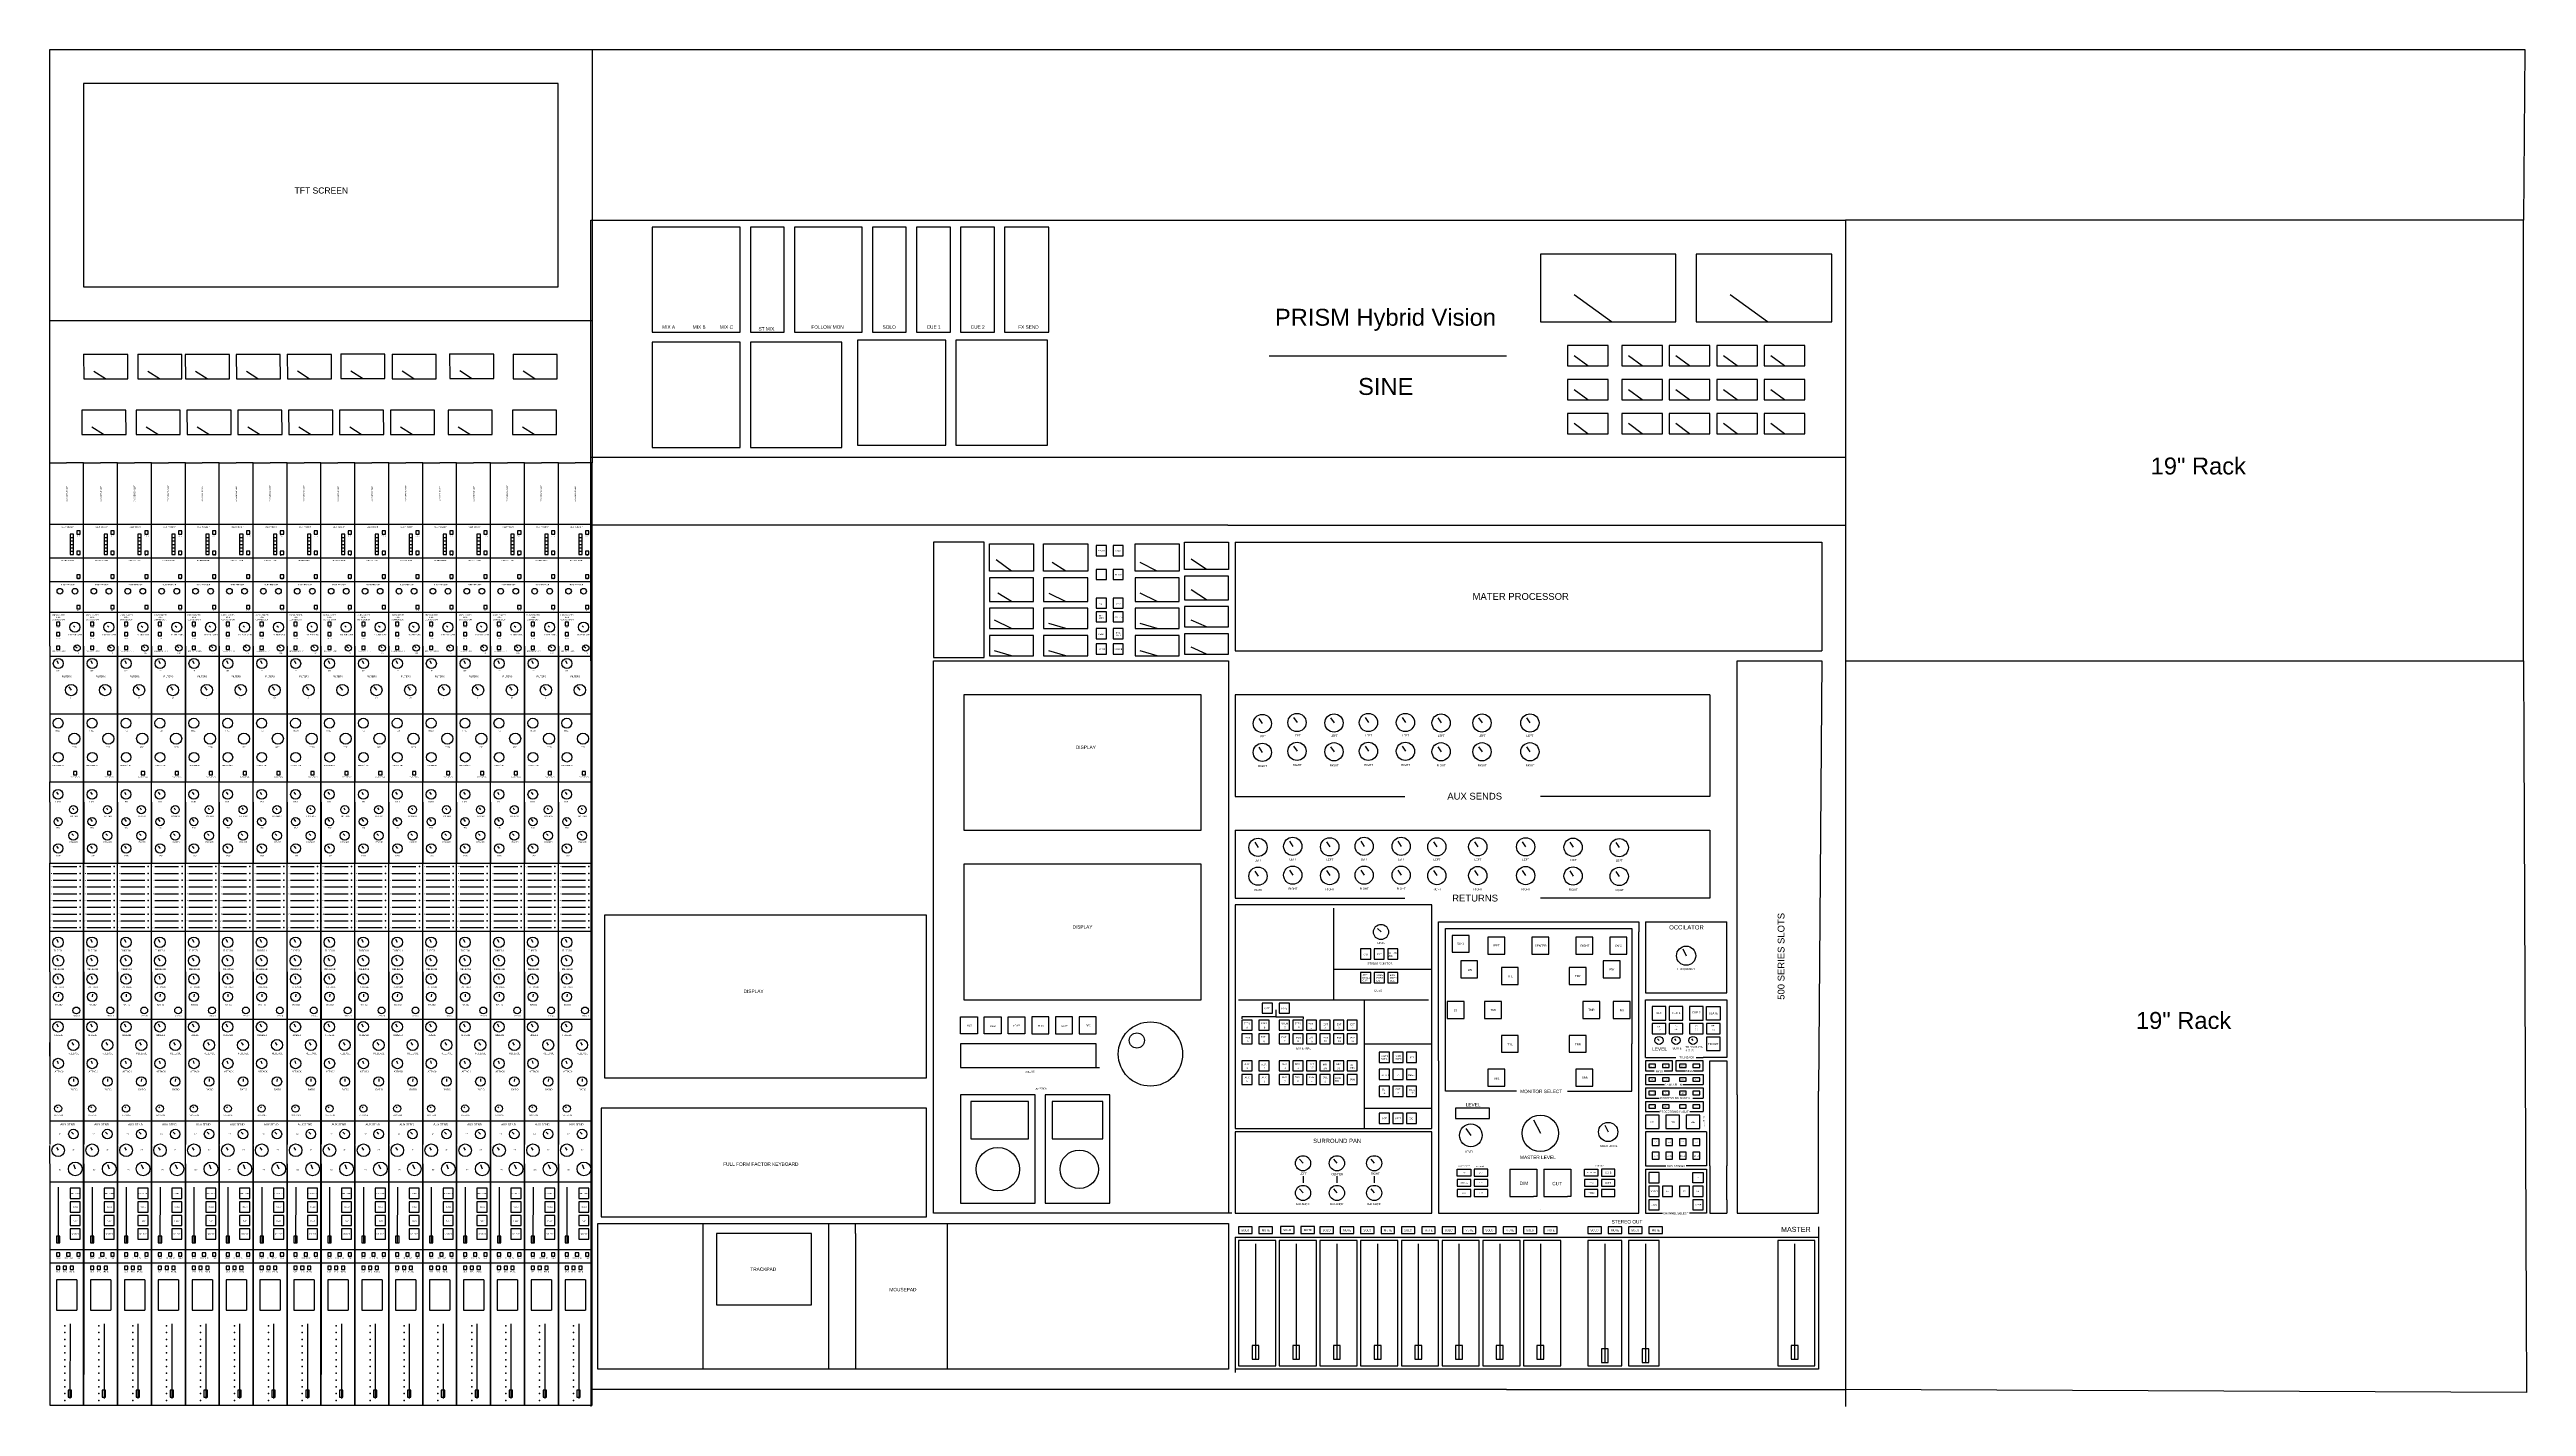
# Model space of a CAD drawing. Header units: inches. Extents: x -1200 to 6105, y -1104 to 2900.
import ezdxf

# ---------------------------------------------------------------- set-up
doc = ezdxf.new("R2010")
doc.units = ezdxf.units.IN
doc.header["$MEASUREMENT"] = 0
doc.layers.get('0').update_dxf_attribs({"lineweight": 25, "true_color": 0xffffff})
doc.styles.add('textstyle0', font='')
doc.styles.add('textstyle100', font='')
doc.styles.add('textstyle1000', font='')
doc.styles.add('textstyle1001', font='')
doc.styles.add('textstyle1002', font='')
doc.styles.add('textstyle1003', font='')
doc.styles.add('textstyle1004', font='')
doc.styles.add('textstyle1005', font='')
doc.styles.add('textstyle1006', font='')
doc.styles.add('textstyle1007', font='')
doc.styles.add('textstyle1008', font='')
doc.styles.add('textstyle1009', font='')
doc.styles.add('textstyle101', font='')
doc.styles.add('textstyle1010', font='')
doc.styles.add('textstyle1011', font='')
doc.styles.add('textstyle1012', font='')
doc.styles.add('textstyle1013', font='')
doc.styles.add('textstyle1014', font='')
doc.styles.add('textstyle1015', font='')
doc.styles.add('textstyle1016', font='')
doc.styles.add('textstyle1017', font='')
doc.styles.add('textstyle1018', font='')
doc.styles.add('textstyle1019', font='')
doc.styles.add('textstyle102', font='')
doc.styles.add('textstyle1020', font='')
doc.styles.add('textstyle1021', font='')
doc.styles.add('textstyle1022', font='')
doc.styles.add('textstyle1023', font='')
doc.styles.add('textstyle1024', font='')
doc.styles.add('textstyle1025', font='')
doc.styles.add('textstyle1026', font='')
doc.styles.add('textstyle1027', font='')
doc.styles.add('textstyle1028', font='')
doc.styles.add('textstyle1029', font='')
doc.styles.add('textstyle103', font='')
doc.styles.add('textstyle1030', font='')
doc.styles.add('textstyle1031', font='')
doc.styles.add('textstyle1032', font='')
doc.styles.add('textstyle1033', font='')
doc.styles.add('textstyle1034', font='')
doc.styles.add('textstyle1035', font='')
doc.styles.add('textstyle1036', font='')
doc.styles.add('textstyle1037', font='')
doc.styles.add('textstyle1038', font='')
doc.styles.add('textstyle1039', font='')
doc.styles.add('textstyle104', font='')
doc.styles.add('textstyle1040', font='')
doc.styles.add('textstyle1041', font='')
doc.styles.add('textstyle1042', font='')
doc.styles.add('textstyle1043', font='')
doc.styles.add('textstyle1044', font='')
doc.styles.add('textstyle1045', font='')
doc.styles.add('textstyle1046', font='')
doc.styles.add('textstyle1047', font='')
doc.styles.add('textstyle1048', font='')
doc.styles.add('textstyle1049', font='')
doc.styles.add('textstyle105', font='')
doc.styles.add('textstyle1050', font='')
doc.styles.add('textstyle1051', font='')
doc.styles.add('textstyle1052', font='')
doc.styles.add('textstyle1053', font='')
doc.styles.add('textstyle1054', font='')
doc.styles.add('textstyle1055', font='')
doc.styles.add('textstyle1056', font='')
doc.styles.add('textstyle1057', font='')
doc.styles.add('textstyle1058', font='')
doc.styles.add('textstyle1059', font='')
doc.styles.add('textstyle106', font='')
doc.styles.add('textstyle1060', font='')
doc.styles.add('textstyle1061', font='')
doc.styles.add('textstyle1062', font='')
doc.styles.add('textstyle1063', font='')
doc.styles.add('textstyle1064', font='')
doc.styles.add('textstyle1065', font='')
doc.styles.add('textstyle1066', font='')
doc.styles.add('textstyle1067', font='')
doc.styles.add('textstyle1068', font='')
doc.styles.add('textstyle1069', font='')
doc.styles.add('textstyle107', font='')
doc.styles.add('textstyle1070', font='')
doc.styles.add('textstyle1071', font='')
doc.styles.add('textstyle1072', font='')
doc.styles.add('textstyle1073', font='')
doc.styles.add('textstyle1074', font='')
doc.styles.add('textstyle1075', font='')
doc.styles.add('textstyle1076', font='')
doc.styles.add('textstyle1077', font='')
doc.styles.add('textstyle1078', font='')
doc.styles.add('textstyle1079', font='')
doc.styles.add('textstyle108', font='')
doc.styles.add('textstyle1080', font='')
doc.styles.add('textstyle1081', font='')
doc.styles.add('textstyle1082', font='')
doc.styles.add('textstyle1083', font='')
doc.styles.add('textstyle1084', font='')
doc.styles.add('textstyle1085', font='')
doc.styles.add('textstyle1086', font='')
doc.styles.add('textstyle1087', font='')
doc.styles.add('textstyle1088', font='')
doc.styles.add('textstyle1089', font='')
doc.styles.add('textstyle109', font='')
doc.styles.add('textstyle1090', font='')
doc.styles.add('textstyle1091', font='')
doc.styles.add('textstyle1092', font='')
doc.styles.add('textstyle1093', font='')
doc.styles.add('textstyle1094', font='')
doc.styles.add('textstyle1095', font='')
doc.styles.add('textstyle1096', font='')
doc.styles.add('textstyle1097', font='')
doc.styles.add('textstyle1098', font='')
doc.styles.add('textstyle1099', font='')
doc.styles.add('textstyle110', font='')
doc.styles.add('textstyle1100', font='')
doc.styles.add('textstyle1101', font='')
doc.styles.add('textstyle1102', font='')
doc.styles.add('textstyle1103', font='')
doc.styles.add('textstyle1104', font='')
doc.styles.add('textstyle1105', font='')
doc.styles.add('textstyle1106', font='')
doc.styles.add('textstyle1107', font='')
doc.styles.add('textstyle1108', font='')
doc.styles.add('textstyle1109', font='')
doc.styles.add('textstyle111', font='')
doc.styles.add('textstyle1110', font='')
doc.styles.add('textstyle1111', font='')
doc.styles.add('textstyle1112', font='')
doc.styles.add('textstyle1113', font='')
doc.styles.add('textstyle1114', font='')
doc.styles.add('textstyle1115', font='')
doc.styles.add('textstyle1116', font='')
doc.styles.add('textstyle1117', font='')
doc.styles.add('textstyle1118', font='')
doc.styles.add('textstyle1119', font='')
doc.styles.add('textstyle112', font='')
doc.styles.add('textstyle1120', font='')
doc.styles.add('textstyle1121', font='')
doc.styles.add('textstyle1122', font='')
doc.styles.add('textstyle1123', font='')
doc.styles.add('textstyle1124', font='')
doc.styles.add('textstyle1125', font='')
doc.styles.add('textstyle1126', font='')
doc.styles.add('textstyle1127', font='')
doc.styles.add('textstyle1128', font='')
doc.styles.add('textstyle1129', font='')
doc.styles.add('textstyle113', font='')
doc.styles.add('textstyle1130', font='')
doc.styles.add('textstyle1131', font='')
doc.styles.add('textstyle1132', font='')
doc.styles.add('textstyle1133', font='')
doc.styles.add('textstyle1134', font='')
doc.styles.add('textstyle1135', font='')
doc.styles.add('textstyle1136', font='')
doc.styles.add('textstyle1137', font='')
doc.styles.add('textstyle1138', font='')
doc.styles.add('textstyle1139', font='')
doc.styles.add('textstyle114', font='')
doc.styles.add('textstyle1140', font='')
doc.styles.add('textstyle1141', font='')
doc.styles.add('textstyle1142', font='')
doc.styles.add('textstyle1143', font='')
doc.styles.add('textstyle1144', font='')
doc.styles.add('textstyle1145', font='')
doc.styles.add('textstyle1146', font='')
doc.styles.add('textstyle1147', font='')
doc.styles.add('textstyle1148', font='')
doc.styles.add('textstyle115', font='')
doc.styles.add('textstyle116', font='')
doc.styles.add('textstyle1165', font='')
doc.styles.add('textstyle1167', font='')
doc.styles.add('textstyle1169', font='')
doc.styles.add('textstyle117', font='')
doc.styles.add('textstyle1170', font='')
doc.styles.add('textstyle1171', font='')
doc.styles.add('textstyle1172', font='')
doc.styles.add('textstyle1173', font='')
doc.styles.add('textstyle1174', font='')
doc.styles.add('textstyle1175', font='')
doc.styles.add('textstyle1176', font='')
doc.styles.add('textstyle1177', font='')
doc.styles.add('textstyle1179', font='')
doc.styles.add('textstyle118', font='')
doc.styles.add('textstyle1181', font='')
doc.styles.add('textstyle119', font='')
doc.styles.add('textstyle120', font='')
doc.styles.add('textstyle121', font='')
doc.styles.add('textstyle122', font='')
doc.styles.add('textstyle1220', font='')
doc.styles.add('textstyle1221', font='')
doc.styles.add('textstyle1222', font='')
doc.styles.add('textstyle1223', font='')
doc.styles.add('textstyle1224', font='')
doc.styles.add('textstyle1225', font='')
doc.styles.add('textstyle1226', font='')
doc.styles.add('textstyle1227', font='')
doc.styles.add('textstyle1228', font='')
doc.styles.add('textstyle1229', font='')
doc.styles.add('textstyle123', font='')
doc.styles.add('textstyle1230', font='')
doc.styles.add('textstyle1231', font='')
doc.styles.add('textstyle1232', font='')
doc.styles.add('textstyle1233', font='')
doc.styles.add('textstyle1234', font='')
doc.styles.add('textstyle1235', font='')
doc.styles.add('textstyle1236', font='')
doc.styles.add('textstyle1237', font='')
doc.styles.add('textstyle1238', font='')
doc.styles.add('textstyle1239', font='')
doc.styles.add('textstyle124', font='')
doc.styles.add('textstyle1240', font='')
doc.styles.add('textstyle1241', font='')
doc.styles.add('textstyle1242', font='')
doc.styles.add('textstyle1243', font='')
doc.styles.add('textstyle1244', font='')
doc.styles.add('textstyle1245', font='')
doc.styles.add('textstyle1246', font='')
doc.styles.add('textstyle1247', font='')
doc.styles.add('textstyle1248', font='')
doc.styles.add('textstyle1249', font='')
doc.styles.add('textstyle125', font='')
doc.styles.add('textstyle1250', font='')
doc.styles.add('textstyle1251', font='')
doc.styles.add('textstyle1252', font='')
doc.styles.add('textstyle1253', font='')
doc.styles.add('textstyle1254', font='')
doc.styles.add('textstyle1255', font='')
doc.styles.add('textstyle1256', font='')
doc.styles.add('textstyle1257', font='')
doc.styles.add('textstyle1258', font='')
doc.styles.add('textstyle1259', font='')
doc.styles.add('textstyle126', font='')
doc.styles.add('textstyle1260', font='')
doc.styles.add('textstyle1261', font='')
doc.styles.add('textstyle1262', font='')
doc.styles.add('textstyle1263', font='')
doc.styles.add('textstyle1264', font='')
doc.styles.add('textstyle1265', font='')
doc.styles.add('textstyle1266', font='')
doc.styles.add('textstyle1267', font='')
doc.styles.add('textstyle1268', font='')
doc.styles.add('textstyle1269', font='')
doc.styles.add('textstyle127', font='')
doc.styles.add('textstyle1270', font='')
doc.styles.add('textstyle1271', font='')
doc.styles.add('textstyle1272', font='')
doc.styles.add('textstyle1273', font='')
doc.styles.add('textstyle1274', font='')
doc.styles.add('textstyle1275', font='')
doc.styles.add('textstyle1276', font='')
doc.styles.add('textstyle1277', font='')
doc.styles.add('textstyle1278', font='')
doc.styles.add('textstyle1279', font='')
doc.styles.add('textstyle128', font='')
doc.styles.add('textstyle1280', font='')
doc.styles.add('textstyle1281', font='')
doc.styles.add('textstyle1282', font='')
doc.styles.add('textstyle1283', font='')
doc.styles.add('textstyle1284', font='')
doc.styles.add('textstyle1285', font='')
doc.styles.add('textstyle1286', font='')
doc.styles.add('textstyle1287', font='')
doc.styles.add('textstyle1288', font='')
doc.styles.add('textstyle1289', font='')
doc.styles.add('textstyle129', font='')
doc.styles.add('textstyle1290', font='')
doc.styles.add('textstyle1291', font='')
doc.styles.add('textstyle1292', font='')
doc.styles.add('textstyle1293', font='')
doc.styles.add('textstyle1294', font='')
doc.styles.add('textstyle1295', font='')
doc.styles.add('textstyle1296', font='')
doc.styles.add('textstyle1297', font='')
doc.styles.add('textstyle1298', font='')
doc.styles.add('textstyle1299', font='')
doc.styles.add('textstyle130', font='')
doc.styles.add('textstyle1300', font='')
doc.styles.add('textstyle1301', font='')
doc.styles.add('textstyle1302', font='')
doc.styles.add('textstyle1303', font='')
doc.styles.add('textstyle1304', font='')
doc.styles.add('textstyle1305', font='')
doc.styles.add('textstyle1306', font='')
doc.styles.add('textstyle1307', font='')
doc.styles.add('textstyle1309', font='')
doc.styles.add('textstyle131', font='')
doc.styles.add('textstyle1311', font='')
doc.styles.add('textstyle1313', font='')
doc.styles.add('textstyle1315', font='')
doc.styles.add('textstyle1317', font='')
doc.styles.add('textstyle1319', font='')
doc.styles.add('textstyle132', font='')
doc.styles.add('textstyle1321', font='')
doc.styles.add('textstyle1322', font='')
doc.styles.add('textstyle1323', font='')
doc.styles.add('textstyle1324', font='')
doc.styles.add('textstyle1325', font='')
doc.styles.add('textstyle1326', font='')
doc.styles.add('textstyle1327', font='')
doc.styles.add('textstyle1328', font='')
doc.styles.add('textstyle1329', font='')
doc.styles.add('textstyle133', font='')
doc.styles.add('textstyle1330', font='')
doc.styles.add('textstyle1331', font='')
doc.styles.add('textstyle1332', font='')
doc.styles.add('textstyle1333', font='')
doc.styles.add('textstyle1334', font='')
doc.styles.add('textstyle1335', font='')
doc.styles.add('textstyle1336', font='')
doc.styles.add('textstyle134', font='')
doc.styles.add('textstyle135', font='')
doc.styles.add('textstyle1357', font='')
doc.styles.add('textstyle1358', font='')
doc.styles.add('textstyle1359', font='')
doc.styles.add('textstyle136', font='')
doc.styles.add('textstyle1360', font='')
doc.styles.add('textstyle1361', font='')
doc.styles.add('textstyle1362', font='')
doc.styles.add('textstyle1363', font='')
doc.styles.add('textstyle1364', font='')
doc.styles.add('textstyle1365', font='')
doc.styles.add('textstyle1366', font='')
doc.styles.add('textstyle1367', font='')
doc.styles.add('textstyle1368', font='')
doc.styles.add('textstyle1369', font='')
doc.styles.add('textstyle137', font='')
doc.styles.add('textstyle1370', font='')
doc.styles.add('textstyle1371', font='')
doc.styles.add('textstyle1372', font='')
doc.styles.add('textstyle1373', font='')
doc.styles.add('textstyle1374', font='')
doc.styles.add('textstyle1375', font='')
doc.styles.add('textstyle1376', font='')
doc.styles.add('textstyle1377', font='')
doc.styles.add('textstyle1378', font='')
doc.styles.add('textstyle138', font='')
doc.styles.add('textstyle1386', font='')
doc.styles.add('textstyle1387', font='')
doc.styles.add('textstyle1388', font='')
doc.styles.add('textstyle1389', font='')
doc.styles.add('textstyle139', font='')
doc.styles.add('textstyle1390', font='')
doc.styles.add('textstyle1391', font='')
doc.styles.add('textstyle1392', font='')
doc.styles.add('textstyle1393', font='')
doc.styles.add('textstyle1394', font='')
doc.styles.add('textstyle1395', font='')
doc.styles.add('textstyle1396', font='')
doc.styles.add('textstyle1397', font='')
doc.styles.add('textstyle140', font='')
doc.styles.add('textstyle1402', font='')
doc.styles.add('textstyle1403', font='')
doc.styles.add('textstyle1405', font='')
doc.styles.add('textstyle141', font='')
doc.styles.add('textstyle142', font='')
doc.styles.add('textstyle143', font='')
doc.styles.add('textstyle144', font='')
doc.styles.add('textstyle145', font='')
doc.styles.add('textstyle146', font='')
doc.styles.add('textstyle147', font='')
doc.styles.add('textstyle148', font='')
doc.styles.add('textstyle149', font='')
doc.styles.add('textstyle150', font='')
doc.styles.add('textstyle151', font='')
doc.styles.add('textstyle152', font='')
doc.styles.add('textstyle153', font='')
doc.styles.add('textstyle154', font='')
doc.styles.add('textstyle155', font='')
doc.styles.add('textstyle156', font='')
doc.styles.add('textstyle157', font='')
doc.styles.add('textstyle158', font='')
doc.styles.add('textstyle159', font='')
doc.styles.add('textstyle160', font='')
doc.styles.add('textstyle161', font='')
doc.styles.add('textstyle162', font='')
doc.styles.add('textstyle163', font='')
doc.styles.add('textstyle164', font='')
doc.styles.add('textstyle165', font='')
doc.styles.add('textstyle166', font='')
doc.styles.add('textstyle167', font='')
doc.styles.add('textstyle168', font='')
doc.styles.add('textstyle169', font='')
doc.styles.add('textstyle170', font='')
doc.styles.add('textstyle171', font='')
doc.styles.add('textstyle172', font='')
doc.styles.add('textstyle173', font='')
doc.styles.add('textstyle174', font='')
doc.styles.add('textstyle175', font='')
doc.styles.add('textstyle176', font='')
doc.styles.add('textstyle177', font='')
doc.styles.add('textstyle178', font='')
doc.styles.add('textstyle179', font='')
doc.styles.add('textstyle180', font='')
doc.styles.add('textstyle181', font='')
doc.styles.add('textstyle182', font='')
doc.styles.add('textstyle183', font='')
doc.styles.add('textstyle184', font='')
doc.styles.add('textstyle185', font='')
doc.styles.add('textstyle186', font='')
doc.styles.add('textstyle187', font='')
doc.styles.add('textstyle188', font='')
doc.styles.add('textstyle189', font='')
doc.styles.add('textstyle190', font='')
doc.styles.add('textstyle191', font='')
doc.styles.add('textstyle192', font='')
doc.styles.add('textstyle193', font='')
doc.styles.add('textstyle194', font='')
doc.styles.add('textstyle195', font='')
doc.styles.add('textstyle196', font='')
doc.styles.add('textstyle197', font='')
doc.styles.add('textstyle198', font='')
doc.styles.add('textstyle199', font='')
doc.styles.add('textstyle200', font='')
doc.styles.add('textstyle201', font='')
doc.styles.add('textstyle202', font='')
doc.styles.add('textstyle203', font='')
doc.styles.add('textstyle204', font='')
doc.styles.add('textstyle205', font='')
doc.styles.add('textstyle206', font='')
doc.styles.add('textstyle207', font='')
doc.styles.add('textstyle208', font='')
doc.styles.add('textstyle209', font='')
doc.styles.add('textstyle210', font='')
doc.styles.add('textstyle211', font='')
doc.styles.add('textstyle212', font='')
doc.styles.add('textstyle213', font='')
doc.styles.add('textstyle214', font='')
doc.styles.add('textstyle215', font='')
doc.styles.add('textstyle216', font='')
doc.styles.add('textstyle217', font='')
doc.styles.add('textstyle218', font='')
doc.styles.add('textstyle219', font='')
doc.styles.add('textstyle220', font='')
doc.styles.add('textstyle221', font='')
doc.styles.add('textstyle222', font='')
doc.styles.add('textstyle223', font='')
doc.styles.add('textstyle224', font='')
doc.styles.add('textstyle225', font='')
doc.styles.add('textstyle226', font='')
doc.styles.add('textstyle227', font='')
doc.styles.add('textstyle228', font='')
doc.styles.add('textstyle229', font='')
doc.styles.add('textstyle230', font='')
doc.styles.add('textstyle231', font='')
doc.styles.add('textstyle232', font='')
doc.styles.add('textstyle233', font='')
doc.styles.add('textstyle234', font='')
doc.styles.add('textstyle235', font='')
doc.styles.add('textstyle236', font='')
doc.styles.add('textstyle237', font='')
doc.styles.add('textstyle238', font='')
doc.styles.add('textstyle239', font='')
doc.styles.add('textstyle240', font='')
doc.styles.add('textstyle241', font='')
doc.styles.add('textstyle242', font='')
doc.styles.add('textstyle243', font='')
doc.styles.add('textstyle244', font='')
doc.styles.add('textstyle245', font='')
doc.styles.add('textstyle246', font='')
doc.styles.add('textstyle247', font='')
doc.styles.add('textstyle248', font='')
doc.styles.add('textstyle249', font='')
doc.styles.add('textstyle250', font='')
doc.styles.add('textstyle251', font='')
doc.styles.add('textstyle252', font='')
doc.styles.add('textstyle253', font='')
doc.styles.add('textstyle254', font='')
doc.styles.add('textstyle255', font='')
doc.styles.add('textstyle256', font='')
doc.styles.add('textstyle257', font='')
doc.styles.add('textstyle258', font='')
doc.styles.add('textstyle259', font='')
doc.styles.add('textstyle260', font='')
doc.styles.add('textstyle261', font='')
doc.styles.add('textstyle262', font='')
doc.styles.add('textstyle263', font='')
doc.styles.add('textstyle264', font='')
doc.styles.add('textstyle265', font='')
doc.styles.add('textstyle266', font='')
doc.styles.add('textstyle267', font='')
doc.styles.add('textstyle268', font='')
doc.styles.add('textstyle269', font='')
doc.styles.add('textstyle270', font='')
doc.styles.add('textstyle271', font='')
doc.styles.add('textstyle272', font='')
doc.styles.add('textstyle273', font='')
doc.styles.add('textstyle274', font='')
doc.styles.add('textstyle275', font='')
doc.styles.add('textstyle276', font='')
doc.styles.add('textstyle277', font='')
doc.styles.add('textstyle278', font='')
doc.styles.add('textstyle279', font='')
doc.styles.add('textstyle280', font='')
doc.styles.add('textstyle281', font='')
doc.styles.add('textstyle282', font='')
doc.styles.add('textstyle283', font='')
doc.styles.add('textstyle284', font='')
doc.styles.add('textstyle285', font='')
doc.styles.add('textstyle286', font='')
doc.styles.add('textstyle287', font='')
doc.styles.add('textstyle288', font='')
doc.styles.add('textstyle289', font='')
doc.styles.add('textstyle290', font='')
doc.styles.add('textstyle291', font='')
doc.styles.add('textstyle292', font='')
doc.styles.add('textstyle293', font='')
doc.styles.add('textstyle294', font='')
doc.styles.add('textstyle295', font='')
doc.styles.add('textstyle296', font='')
doc.styles.add('textstyle297', font='')
doc.styles.add('textstyle298', font='')
doc.styles.add('textstyle299', font='')
doc.styles.add('textstyle30', font='')
doc.styles.add('textstyle300', font='')
doc.styles.add('textstyle301', font='')
doc.styles.add('textstyle302', font='')
doc.styles.add('textstyle303', font='')
doc.styles.add('textstyle304', font='')
doc.styles.add('textstyle305', font='')
doc.styles.add('textstyle306', font='')
doc.styles.add('textstyle307', font='')
doc.styles.add('textstyle308', font='')
doc.styles.add('textstyle309', font='')
doc.styles.add('textstyle310', font='')
doc.styles.add('textstyle311', font='')
doc.styles.add('textstyle312', font='')
doc.styles.add('textstyle313', font='')
doc.styles.add('textstyle314', font='')
doc.styles.add('textstyle315', font='')
doc.styles.add('textstyle316', font='')
doc.styles.add('textstyle317', font='')
doc.styles.add('textstyle318', font='')
doc.styles.add('textstyle319', font='')
doc.styles.add('textstyle320', font='')
doc.styles.add('textstyle321', font='')
doc.styles.add('textstyle322', font='')
doc.styles.add('textstyle323', font='')
doc.styles.add('textstyle324', font='')
doc.styles.add('textstyle325', font='')
doc.styles.add('textstyle326', font='')
doc.styles.add('textstyle327', font='')
doc.styles.add('textstyle328', font='')
doc.styles.add('textstyle329', font='')
doc.styles.add('textstyle330', font='')
doc.styles.add('textstyle331', font='')
doc.styles.add('textstyle332', font='')
doc.styles.add('textstyle333', font='')
doc.styles.add('textstyle334', font='')
doc.styles.add('textstyle335', font='')
doc.styles.add('textstyle336', font='')
doc.styles.add('textstyle337', font='')
doc.styles.add('textstyle338', font='')
doc.styles.add('textstyle339', font='')
doc.styles.add('textstyle340', font='')
doc.styles.add('textstyle341', font='')
doc.styles.add('textstyle342', font='')
doc.styles.add('textstyle343', font='')
doc.styles.add('textstyle344', font='')
doc.styles.add('textstyle345', font='')
doc.styles.add('textstyle346', font='')
doc.styles.add('textstyle347', font='')
doc.styles.add('textstyle348', font='')
doc.styles.add('textstyle349', font='')
doc.styles.add('textstyle350', font='')
doc.styles.add('textstyle351', font='')
doc.styles.add('textstyle352', font='')
doc.styles.add('textstyle353', font='')
doc.styles.add('textstyle354', font='')
doc.styles.add('textstyle355', font='')
doc.styles.add('textstyle356', font='')
doc.styles.add('textstyle357', font='')
doc.styles.add('textstyle358', font='')
doc.styles.add('textstyle359', font='')
doc.styles.add('textstyle360', font='')
doc.styles.add('textstyle361', font='')
doc.styles.add('textstyle362', font='')
doc.styles.add('textstyle363', font='')
doc.styles.add('textstyle364', font='')
doc.styles.add('textstyle365', font='')
doc.styles.add('textstyle366', font='')
doc.styles.add('textstyle367', font='')
doc.styles.add('textstyle368', font='')
doc.styles.add('textstyle369', font='')
doc.styles.add('textstyle370', font='')
doc.styles.add('textstyle371', font='')
doc.styles.add('textstyle372', font='')
doc.styles.add('textstyle373', font='')
doc.styles.add('textstyle374', font='')
doc.styles.add('textstyle375', font='')
doc.styles.add('textstyle376', font='')
doc.styles.add('textstyle377', font='')
doc.styles.add('textstyle378', font='')
doc.styles.add('textstyle379', font='')
doc.styles.add('textstyle380', font='')
doc.styles.add('textstyle381', font='')
doc.styles.add('textstyle382', font='')
doc.styles.add('textstyle383', font='')
doc.styles.add('textstyle384', font='')
doc.styles.add('textstyle385', font='')
doc.styles.add('textstyle386', font='')
doc.styles.add('textstyle387', font='')
doc.styles.add('textstyle388', font='')
doc.styles.add('textstyle389', font='')
doc.styles.add('textstyle390', font='')
doc.styles.add('textstyle391', font='')
doc.styles.add('textstyle392', font='')
doc.styles.add('textstyle393', font='')
doc.styles.add('textstyle394', font='')
doc.styles.add('textstyle395', font='')
doc.styles.add('textstyle396', font='')
doc.styles.add('textstyle397', font='')
doc.styles.add('textstyle398', font='')
doc.styles.add('textstyle399', font='')
doc.styles.add('textstyle400', font='')
doc.styles.add('textstyle401', font='')
doc.styles.add('textstyle402', font='')
doc.styles.add('textstyle403', font='')
doc.styles.add('textstyle404', font='')
doc.styles.add('textstyle405', font='')
doc.styles.add('textstyle406', font='')
doc.styles.add('textstyle407', font='')
doc.styles.add('textstyle408', font='')
doc.styles.add('textstyle409', font='')
doc.styles.add('textstyle410', font='')
doc.styles.add('textstyle411', font='')
doc.styles.add('textstyle412', font='')
doc.styles.add('textstyle413', font='')
doc.styles.add('textstyle414', font='')
doc.styles.add('textstyle415', font='')
doc.styles.add('textstyle416', font='')
doc.styles.add('textstyle417', font='')
doc.styles.add('textstyle418', font='')
doc.styles.add('textstyle419', font='')
doc.styles.add('textstyle420', font='')
doc.styles.add('textstyle421', font='')
doc.styles.add('textstyle422', font='')
doc.styles.add('textstyle423', font='')
doc.styles.add('textstyle424', font='')
doc.styles.add('textstyle425', font='')
doc.styles.add('textstyle426', font='')
doc.styles.add('textstyle427', font='')
doc.styles.add('textstyle428', font='')
doc.styles.add('textstyle429', font='')
doc.styles.add('textstyle430', font='')
doc.styles.add('textstyle431', font='')
doc.styles.add('textstyle432', font='')
doc.styles.add('textstyle433', font='')
doc.styles.add('textstyle434', font='')
doc.styles.add('textstyle435', font='')
doc.styles.add('textstyle436', font='')
doc.styles.add('textstyle437', font='')
doc.styles.add('textstyle438', font='')
doc.styles.add('textstyle439', font='')
doc.styles.add('textstyle440', font='')
doc.styles.add('textstyle441', font='')
doc.styles.add('textstyle442', font='')
doc.styles.add('textstyle443', font='')
doc.styles.add('textstyle444', font='')
doc.styles.add('textstyle445', font='')
doc.styles.add('textstyle446', font='')
doc.styles.add('textstyle447', font='')
doc.styles.add('textstyle448', font='')
doc.styles.add('textstyle449', font='')
doc.styles.add('textstyle450', font='')
doc.styles.add('textstyle451', font='')
doc.styles.add('textstyle452', font='')
doc.styles.add('textstyle453', font='')
doc.styles.add('textstyle454', font='')
doc.styles.add('textstyle455', font='')
doc.styles.add('textstyle456', font='')
doc.styles.add('textstyle457', font='')
doc.styles.add('textstyle458', font='')
doc.styles.add('textstyle459', font='')
doc.styles.add('textstyle460', font='')
doc.styles.add('textstyle461', font='')
doc.styles.add('textstyle462', font='')
doc.styles.add('textstyle463', font='')
doc.styles.add('textstyle464', font='')
doc.styles.add('textstyle465', font='')
doc.styles.add('textstyle466', font='')
doc.styles.add('textstyle467', font='')
doc.styles.add('textstyle468', font='')
doc.styles.add('textstyle469', font='')
doc.styles.add('textstyle470', font='')
doc.styles.add('textstyle471', font='')
doc.styles.add('textstyle472', font='')
doc.styles.add('textstyle473', font='')
doc.styles.add('textstyle474', font='')
doc.styles.add('textstyle475', font='')
doc.styles.add('textstyle476', font='')
doc.styles.add('textstyle477', font='')
doc.styles.add('textstyle478', font='')
doc.styles.add('textstyle479', font='')
doc.styles.add('textstyle480', font='')
doc.styles.add('textstyle481', font='')
doc.styles.add('textstyle482', font='')
doc.styles.add('textstyle483', font='')
doc.styles.add('textstyle484', font='')
doc.styles.add('textstyle485', font='')
doc.styles.add('textstyle486', font='')
doc.styles.add('textstyle487', font='')
doc.styles.add('textstyle488', font='')
doc.styles.add('textstyle489', font='')
doc.styles.add('textstyle490', font='')
doc.styles.add('textstyle491', font='')
doc.styles.add('textstyle492', font='')
doc.styles.add('textstyle493', font='')
doc.styles.add('textstyle494', font='')
doc.styles.add('textstyle495', font='')
doc.styles.add('textstyle496', font='')
doc.styles.add('textstyle497', font='')
doc.styles.add('textstyle498', font='')
doc.styles.add('textstyle499', font='')
doc.styles.add('textstyle500', font='')
doc.styles.add('textstyle501', font='')
doc.styles.add('textstyle502', font='')
doc.styles.add('textstyle503', font='')
doc.styles.add('textstyle504', font='')
doc.styles.add('textstyle505', font='')
doc.styles.add('textstyle506', font='')
doc.styles.add('textstyle507', font='')
doc.styles.add('textstyle508', font='')
doc.styles.add('textstyle509', font='')
doc.styles.add('textstyle510', font='')
doc.styles.add('textstyle511', font='')
doc.styles.add('textstyle512', font='')
doc.styles.add('textstyle513', font='')
doc.styles.add('textstyle514', font='')
doc.styles.add('textstyle515', font='')
doc.styles.add('textstyle516', font='')
doc.styles.add('textstyle517', font='')
doc.styles.add('textstyle518', font='')
doc.styles.add('textstyle519', font='')
doc.styles.add('textstyle520', font='')
doc.styles.add('textstyle521', font='')
doc.styles.add('textstyle522', font='')
doc.styles.add('textstyle523', font='')
doc.styles.add('textstyle524', font='')
doc.styles.add('textstyle525', font='')
doc.styles.add('textstyle526', font='')
doc.styles.add('textstyle527', font='')
doc.styles.add('textstyle528', font='')
doc.styles.add('textstyle529', font='')
doc.styles.add('textstyle530', font='')
doc.styles.add('textstyle531', font='')
doc.styles.add('textstyle532', font='')
doc.styles.add('textstyle533', font='')
doc.styles.add('textstyle534', font='')
doc.styles.add('textstyle535', font='')
doc.styles.add('textstyle536', font='')
doc.styles.add('textstyle537', font='')
doc.styles.add('textstyle538', font='')
doc.styles.add('textstyle539', font='')
doc.styles.add('textstyle540', font='')
doc.styles.add('textstyle541', font='')
doc.styles.add('textstyle542', font='')
doc.styles.add('textstyle543', font='')
doc.styles.add('textstyle544', font='')
doc.styles.add('textstyle545', font='')
doc.styles.add('textstyle546', font='')
doc.styles.add('textstyle547', font='')
doc.styles.add('textstyle548', font='')
doc.styles.add('textstyle549', font='')
doc.styles.add('textstyle550', font='')
doc.styles.add('textstyle551', font='')
doc.styles.add('textstyle552', font='')
doc.styles.add('textstyle553', font='')
doc.styles.add('textstyle554', font='')
doc.styles.add('textstyle555', font='')
doc.styles.add('textstyle556', font='')
doc.styles.add('textstyle557', font='')
doc.styles.add('textstyle558', font='')
doc.styles.add('textstyle559', font='')
doc.styles.add('textstyle560', font='')
doc.styles.add('textstyle561', font='')
doc.styles.add('textstyle562', font='')
doc.styles.add('textstyle563', font='')
doc.styles.add('textstyle564', font='')
doc.styles.add('textstyle565', font='')
doc.styles.add('textstyle566', font='')
doc.styles.add('textstyle567', font='')
doc.styles.add('textstyle568', font='')
doc.styles.add('textstyle569', font='')
doc.styles.add('textstyle570', font='')
doc.styles.add('textstyle571', font='')
doc.styles.add('textstyle572', font='')
doc.styles.add('textstyle573', font='')
doc.styles.add('textstyle574', font='')
doc.styles.add('textstyle575', font='')
doc.styles.add('textstyle576', font='')
doc.styles.add('textstyle577', font='')
doc.styles.add('textstyle578', font='')
doc.styles.add('textstyle579', font='')
doc.styles.add('textstyle580', font='')
doc.styles.add('textstyle581', font='')
doc.styles.add('textstyle582', font='')
doc.styles.add('textstyle583', font='')
doc.styles.add('textstyle584', font='')
doc.styles.add('textstyle585', font='')
doc.styles.add('textstyle586', font='')
doc.styles.add('textstyle587', font='')
doc.styles.add('textstyle588', font='')
doc.styles.add('textstyle589', font='')
doc.styles.add('textstyle590', font='')
doc.styles.add('textstyle591', font='')
doc.styles.add('textstyle592', font='')
doc.styles.add('textstyle593', font='')
doc.styles.add('textstyle594', font='')
doc.styles.add('textstyle595', font='')
doc.styles.add('textstyle596', font='')
doc.styles.add('textstyle597', font='')
doc.styles.add('textstyle598', font='')
doc.styles.add('textstyle599', font='')
doc.styles.add('textstyle60', font='')
doc.styles.add('textstyle600', font='')
doc.styles.add('textstyle601', font='')
doc.styles.add('textstyle602', font='')
doc.styles.add('textstyle603', font='')
doc.styles.add('textstyle604', font='')
doc.styles.add('textstyle605', font='')
doc.styles.add('textstyle606', font='')
doc.styles.add('textstyle607', font='')
doc.styles.add('textstyle608', font='')
doc.styles.add('textstyle609', font='')
doc.styles.add('textstyle61', font='')
doc.styles.add('textstyle610', font='')
doc.styles.add('textstyle611', font='')
doc.styles.add('textstyle612', font='')
doc.styles.add('textstyle613', font='')
doc.styles.add('textstyle614', font='')
doc.styles.add('textstyle615', font='')
doc.styles.add('textstyle616', font='')
doc.styles.add('textstyle617', font='')
doc.styles.add('textstyle618', font='')
doc.styles.add('textstyle619', font='')
doc.styles.add('textstyle62', font='')
doc.styles.add('textstyle620', font='')
doc.styles.add('textstyle621', font='')
doc.styles.add('textstyle622', font='')
doc.styles.add('textstyle623', font='')
doc.styles.add('textstyle624', font='')
doc.styles.add('textstyle625', font='')
doc.styles.add('textstyle626', font='')
doc.styles.add('textstyle627', font='')
doc.styles.add('textstyle628', font='')
doc.styles.add('textstyle629', font='')
doc.styles.add('textstyle63', font='')
doc.styles.add('textstyle630', font='')
doc.styles.add('textstyle631', font='')
doc.styles.add('textstyle632', font='')
doc.styles.add('textstyle633', font='')
doc.styles.add('textstyle634', font='')
doc.styles.add('textstyle635', font='')
doc.styles.add('textstyle636', font='')
doc.styles.add('textstyle637', font='')
doc.styles.add('textstyle638', font='')
doc.styles.add('textstyle639', font='')
doc.styles.add('textstyle64', font='')
doc.styles.add('textstyle640', font='')
doc.styles.add('textstyle641', font='')
doc.styles.add('textstyle642', font='')
doc.styles.add('textstyle643', font='')
doc.styles.add('textstyle644', font='')
doc.styles.add('textstyle645', font='')
doc.styles.add('textstyle646', font='')
doc.styles.add('textstyle647', font='')
doc.styles.add('textstyle648', font='')
doc.styles.add('textstyle649', font='')
doc.styles.add('textstyle65', font='')
doc.styles.add('textstyle650', font='')
doc.styles.add('textstyle651', font='')
doc.styles.add('textstyle652', font='')
doc.styles.add('textstyle653', font='')
doc.styles.add('textstyle654', font='')
doc.styles.add('textstyle655', font='')
doc.styles.add('textstyle656', font='')
doc.styles.add('textstyle657', font='')
doc.styles.add('textstyle658', font='')
doc.styles.add('textstyle659', font='')
doc.styles.add('textstyle66', font='')
doc.styles.add('textstyle660', font='')
doc.styles.add('textstyle661', font='')
doc.styles.add('textstyle662', font='')
doc.styles.add('textstyle663', font='')
doc.styles.add('textstyle664', font='')
doc.styles.add('textstyle665', font='')
doc.styles.add('textstyle666', font='')
doc.styles.add('textstyle667', font='')
doc.styles.add('textstyle668', font='')
doc.styles.add('textstyle669', font='')
doc.styles.add('textstyle67', font='')
doc.styles.add('textstyle670', font='')
doc.styles.add('textstyle671', font='')
doc.styles.add('textstyle672', font='')
doc.styles.add('textstyle673', font='')
doc.styles.add('textstyle674', font='')
doc.styles.add('textstyle675', font='')
doc.styles.add('textstyle676', font='')
doc.styles.add('textstyle677', font='')
doc.styles.add('textstyle678', font='')
doc.styles.add('textstyle679', font='')
doc.styles.add('textstyle68', font='')
doc.styles.add('textstyle680', font='')
doc.styles.add('textstyle681', font='')
doc.styles.add('textstyle682', font='')
doc.styles.add('textstyle683', font='')
doc.styles.add('textstyle684', font='')
doc.styles.add('textstyle685', font='')
doc.styles.add('textstyle686', font='')
doc.styles.add('textstyle687', font='')
doc.styles.add('textstyle688', font='')
doc.styles.add('textstyle689', font='')
doc.styles.add('textstyle69', font='')
doc.styles.add('textstyle690', font='')
doc.styles.add('textstyle691', font='')
doc.styles.add('textstyle692', font='')
doc.styles.add('textstyle693', font='')
doc.styles.add('textstyle694', font='')
doc.styles.add('textstyle695', font='')
doc.styles.add('textstyle696', font='')
doc.styles.add('textstyle697', font='')
doc.styles.add('textstyle698', font='')
doc.styles.add('textstyle699', font='')
doc.styles.add('textstyle70', font='')
doc.styles.add('textstyle700', font='')
doc.styles.add('textstyle701', font='')
doc.styles.add('textstyle702', font='')
doc.styles.add('textstyle703', font='')
doc.styles.add('textstyle704', font='')
doc.styles.add('textstyle705', font='')
doc.styles.add('textstyle706', font='')
doc.styles.add('textstyle707', font='')
doc.styles.add('textstyle708', font='')
doc.styles.add('textstyle709', font='')
doc.styles.add('textstyle71', font='')
doc.styles.add('textstyle710', font='')
doc.styles.add('textstyle711', font='')
doc.styles.add('textstyle712', font='')
doc.styles.add('textstyle713', font='')
doc.styles.add('textstyle714', font='')
doc.styles.add('textstyle715', font='')
doc.styles.add('textstyle716', font='')
doc.styles.add('textstyle717', font='')
doc.styles.add('textstyle718', font='')
doc.styles.add('textstyle719', font='')
doc.styles.add('textstyle72', font='')
doc.styles.add('textstyle720', font='')
doc.styles.add('textstyle721', font='')
doc.styles.add('textstyle722', font='')
doc.styles.add('textstyle723', font='')
doc.styles.add('textstyle724', font='')
doc.styles.add('textstyle725', font='')
doc.styles.add('textstyle726', font='')
doc.styles.add('textstyle727', font='')
doc.styles.add('textstyle728', font='')
doc.styles.add('textstyle729', font='')
doc.styles.add('textstyle73', font='')
doc.styles.add('textstyle730', font='')
doc.styles.add('textstyle731', font='')
doc.styles.add('textstyle732', font='')
doc.styles.add('textstyle733', font='')
doc.styles.add('textstyle734', font='')
doc.styles.add('textstyle735', font='')
doc.styles.add('textstyle736', font='')
doc.styles.add('textstyle737', font='')
doc.styles.add('textstyle738', font='')
doc.styles.add('textstyle739', font='')
doc.styles.add('textstyle74', font='')
doc.styles.add('textstyle740', font='')
doc.styles.add('textstyle741', font='')
doc.styles.add('textstyle742', font='')
doc.styles.add('textstyle743', font='')
doc.styles.add('textstyle744', font='')
doc.styles.add('textstyle745', font='')
doc.styles.add('textstyle746', font='')
doc.styles.add('textstyle747', font='')
doc.styles.add('textstyle748', font='')
doc.styles.add('textstyle749', font='')
doc.styles.add('textstyle75', font='')
doc.styles.add('textstyle750', font='')
doc.styles.add('textstyle751', font='')
doc.styles.add('textstyle752', font='')
doc.styles.add('textstyle753', font='')
doc.styles.add('textstyle754', font='')
doc.styles.add('textstyle755', font='')
doc.styles.add('textstyle756', font='')
doc.styles.add('textstyle757', font='')
doc.styles.add('textstyle758', font='')
doc.styles.add('textstyle759', font='')
doc.styles.add('textstyle76', font='')
doc.styles.add('textstyle760', font='')
doc.styles.add('textstyle761', font='')
doc.styles.add('textstyle762', font='')
doc.styles.add('textstyle763', font='')
doc.styles.add('textstyle764', font='')
doc.styles.add('textstyle765', font='')
doc.styles.add('textstyle766', font='')
doc.styles.add('textstyle767', font='')
doc.styles.add('textstyle768', font='')
doc.styles.add('textstyle769', font='')
doc.styles.add('textstyle77', font='')
doc.styles.add('textstyle770', font='')
doc.styles.add('textstyle771', font='')
doc.styles.add('textstyle772', font='')
doc.styles.add('textstyle773', font='')
doc.styles.add('textstyle774', font='')
doc.styles.add('textstyle775', font='')
doc.styles.add('textstyle776', font='')
doc.styles.add('textstyle777', font='')
doc.styles.add('textstyle778', font='')
doc.styles.add('textstyle779', font='')
doc.styles.add('textstyle78', font='')
doc.styles.add('textstyle780', font='')
doc.styles.add('textstyle781', font='')
doc.styles.add('textstyle782', font='')
doc.styles.add('textstyle783', font='')
doc.styles.add('textstyle784', font='')
doc.styles.add('textstyle785', font='')
doc.styles.add('textstyle786', font='')
doc.styles.add('textstyle787', font='')
doc.styles.add('textstyle788', font='')
doc.styles.add('textstyle789', font='')
doc.styles.add('textstyle79', font='')
doc.styles.add('textstyle790', font='')
doc.styles.add('textstyle791', font='')
doc.styles.add('textstyle792', font='')
doc.styles.add('textstyle793', font='')
doc.styles.add('textstyle794', font='')
doc.styles.add('textstyle795', font='')
doc.styles.add('textstyle796', font='')
doc.styles.add('textstyle797', font='')
doc.styles.add('textstyle798', font='')
doc.styles.add('textstyle799', font='')
doc.styles.add('textstyle80', font='')
doc.styles.add('textstyle800', font='')
doc.styles.add('textstyle801', font='')
doc.styles.add('textstyle802', font='')
doc.styles.add('textstyle803', font='')
doc.styles.add('textstyle804', font='')
doc.styles.add('textstyle805', font='')
doc.styles.add('textstyle806', font='')
doc.styles.add('textstyle807', font='')
doc.styles.add('textstyle808', font='')
doc.styles.add('textstyle809', font='')
doc.styles.add('textstyle81', font='')
doc.styles.add('textstyle810', font='')
doc.styles.add('textstyle811', font='')
doc.styles.add('textstyle812', font='')
doc.styles.add('textstyle813', font='')
doc.styles.add('textstyle814', font='')
doc.styles.add('textstyle815', font='')
doc.styles.add('textstyle816', font='')
doc.styles.add('textstyle817', font='')
doc.styles.add('textstyle818', font='')
doc.styles.add('textstyle819', font='')
doc.styles.add('textstyle82', font='')
doc.styles.add('textstyle820', font='')
doc.styles.add('textstyle821', font='')
doc.styles.add('textstyle822', font='')
doc.styles.add('textstyle823', font='')
doc.styles.add('textstyle824', font='')
doc.styles.add('textstyle825', font='')
doc.styles.add('textstyle826', font='')
doc.styles.add('textstyle827', font='')
doc.styles.add('textstyle828', font='')
doc.styles.add('textstyle829', font='')
doc.styles.add('textstyle83', font='')
doc.styles.add('textstyle830', font='')
doc.styles.add('textstyle831', font='')
doc.styles.add('textstyle832', font='')
doc.styles.add('textstyle833', font='')
doc.styles.add('textstyle834', font='')
doc.styles.add('textstyle835', font='')
doc.styles.add('textstyle836', font='')
doc.styles.add('textstyle837', font='')
doc.styles.add('textstyle838', font='')
doc.styles.add('textstyle839', font='')
doc.styles.add('textstyle84', font='')
doc.styles.add('textstyle840', font='')
doc.styles.add('textstyle841', font='')
doc.styles.add('textstyle842', font='')
doc.styles.add('textstyle843', font='')
doc.styles.add('textstyle844', font='')
doc.styles.add('textstyle845', font='')
doc.styles.add('textstyle846', font='')
doc.styles.add('textstyle847', font='')
doc.styles.add('textstyle848', font='')
doc.styles.add('textstyle849', font='')
doc.styles.add('textstyle85', font='')
doc.styles.add('textstyle850', font='')
doc.styles.add('textstyle851', font='')
doc.styles.add('textstyle852', font='')
doc.styles.add('textstyle853', font='')
doc.styles.add('textstyle854', font='')
doc.styles.add('textstyle855', font='')
doc.styles.add('textstyle856', font='')
doc.styles.add('textstyle857', font='')
doc.styles.add('textstyle858', font='')
doc.styles.add('textstyle859', font='')
doc.styles.add('textstyle86', font='')
doc.styles.add('textstyle860', font='')
doc.styles.add('textstyle861', font='')
doc.styles.add('textstyle862', font='')
doc.styles.add('textstyle863', font='')
doc.styles.add('textstyle864', font='')
doc.styles.add('textstyle865', font='')
doc.styles.add('textstyle866', font='')
doc.styles.add('textstyle867', font='')
doc.styles.add('textstyle868', font='')
doc.styles.add('textstyle869', font='')
doc.styles.add('textstyle87', font='')
doc.styles.add('textstyle870', font='')
doc.styles.add('textstyle871', font='')
doc.styles.add('textstyle872', font='')
doc.styles.add('textstyle873', font='')
doc.styles.add('textstyle874', font='')
doc.styles.add('textstyle875', font='')
doc.styles.add('textstyle876', font='')
doc.styles.add('textstyle877', font='')
doc.styles.add('textstyle878', font='')
doc.styles.add('textstyle879', font='')
doc.styles.add('textstyle88', font='')
doc.styles.add('textstyle880', font='')
doc.styles.add('textstyle881', font='')
doc.styles.add('textstyle882', font='')
doc.styles.add('textstyle883', font='')
doc.styles.add('textstyle884', font='')
doc.styles.add('textstyle885', font='')
doc.styles.add('textstyle886', font='')
doc.styles.add('textstyle887', font='')
doc.styles.add('textstyle888', font='')
doc.styles.add('textstyle889', font='')
doc.styles.add('textstyle89', font='')
doc.styles.add('textstyle890', font='')
doc.styles.add('textstyle891', font='')
doc.styles.add('textstyle892', font='')
doc.styles.add('textstyle893', font='')
doc.styles.add('textstyle894', font='')
doc.styles.add('textstyle895', font='')
doc.styles.add('textstyle896', font='')
doc.styles.add('textstyle897', font='')
doc.styles.add('textstyle898', font='')
doc.styles.add('textstyle899', font='')
doc.styles.add('textstyle90', font='')
doc.styles.add('textstyle900', font='')
doc.styles.add('textstyle901', font='')
doc.styles.add('textstyle902', font='')
doc.styles.add('textstyle903', font='')
doc.styles.add('textstyle904', font='')
doc.styles.add('textstyle905', font='')
doc.styles.add('textstyle906', font='')
doc.styles.add('textstyle907', font='')
doc.styles.add('textstyle908', font='')
doc.styles.add('textstyle909', font='')
doc.styles.add('textstyle91', font='')
doc.styles.add('textstyle910', font='')
doc.styles.add('textstyle911', font='')
doc.styles.add('textstyle912', font='')
doc.styles.add('textstyle913', font='')
doc.styles.add('textstyle914', font='')
doc.styles.add('textstyle915', font='')
doc.styles.add('textstyle916', font='')
doc.styles.add('textstyle917', font='')
doc.styles.add('textstyle918', font='')
doc.styles.add('textstyle919', font='')
doc.styles.add('textstyle92', font='')
doc.styles.add('textstyle920', font='')
doc.styles.add('textstyle921', font='')
doc.styles.add('textstyle922', font='')
doc.styles.add('textstyle923', font='')
doc.styles.add('textstyle924', font='')
doc.styles.add('textstyle925', font='')
doc.styles.add('textstyle926', font='')
doc.styles.add('textstyle927', font='')
doc.styles.add('textstyle928', font='')
doc.styles.add('textstyle929', font='')
doc.styles.add('textstyle93', font='')
doc.styles.add('textstyle930', font='')
doc.styles.add('textstyle931', font='')
doc.styles.add('textstyle932', font='')
doc.styles.add('textstyle933', font='')
doc.styles.add('textstyle934', font='')
doc.styles.add('textstyle935', font='')
doc.styles.add('textstyle936', font='')
doc.styles.add('textstyle937', font='')
doc.styles.add('textstyle938', font='')
doc.styles.add('textstyle939', font='')
doc.styles.add('textstyle94', font='')
doc.styles.add('textstyle940', font='')
doc.styles.add('textstyle941', font='')
doc.styles.add('textstyle942', font='')
doc.styles.add('textstyle943', font='')
doc.styles.add('textstyle944', font='')
doc.styles.add('textstyle945', font='')
doc.styles.add('textstyle946', font='')
doc.styles.add('textstyle947', font='')
doc.styles.add('textstyle948', font='')
doc.styles.add('textstyle949', font='')
doc.styles.add('textstyle95', font='')
doc.styles.add('textstyle950', font='')
doc.styles.add('textstyle951', font='')
doc.styles.add('textstyle952', font='')
doc.styles.add('textstyle953', font='')
doc.styles.add('textstyle954', font='')
doc.styles.add('textstyle955', font='')
doc.styles.add('textstyle956', font='')
doc.styles.add('textstyle957', font='')
doc.styles.add('textstyle958', font='')
doc.styles.add('textstyle959', font='')
doc.styles.add('textstyle96', font='')
doc.styles.add('textstyle960', font='')
doc.styles.add('textstyle961', font='')
doc.styles.add('textstyle962', font='')
doc.styles.add('textstyle963', font='')
doc.styles.add('textstyle964', font='')
doc.styles.add('textstyle965', font='')
doc.styles.add('textstyle966', font='')
doc.styles.add('textstyle967', font='')
doc.styles.add('textstyle968', font='')
doc.styles.add('textstyle969', font='')
doc.styles.add('textstyle97', font='')
doc.styles.add('textstyle970', font='')
doc.styles.add('textstyle971', font='')
doc.styles.add('textstyle972', font='')
doc.styles.add('textstyle973', font='')
doc.styles.add('textstyle974', font='')
doc.styles.add('textstyle975', font='')
doc.styles.add('textstyle976', font='')
doc.styles.add('textstyle977', font='')
doc.styles.add('textstyle978', font='')
doc.styles.add('textstyle979', font='')
doc.styles.add('textstyle98', font='')
doc.styles.add('textstyle980', font='')
doc.styles.add('textstyle981', font='')
doc.styles.add('textstyle982', font='')
doc.styles.add('textstyle983', font='')
doc.styles.add('textstyle984', font='')
doc.styles.add('textstyle985', font='')
doc.styles.add('textstyle986', font='')
doc.styles.add('textstyle987', font='')
doc.styles.add('textstyle988', font='')
doc.styles.add('textstyle989', font='')
doc.styles.add('textstyle99', font='')
doc.styles.add('textstyle990', font='')
doc.styles.add('textstyle991', font='')
doc.styles.add('textstyle992', font='')
doc.styles.add('textstyle993', font='')
doc.styles.add('textstyle994', font='')
doc.styles.add('textstyle995', font='')
doc.styles.add('textstyle996', font='')
doc.styles.add('textstyle997', font='')
doc.styles.add('textstyle998', font='')
doc.styles.add('textstyle999', font='')
doc.styles.get('textstyle0').set_extended_font_data('Liberation Sans')
doc.styles.get('textstyle100').set_extended_font_data('Liberation Sans')
doc.styles.get('textstyle1000').set_extended_font_data('Liberation Sans')
doc.styles.get('textstyle1001').set_extended_font_data('Liberation Sans')
doc.styles.get('textstyle1002').set_extended_font_data('Liberation Sans')
doc.styles.get('textstyle1003').set_extended_font_data('Liberation Sans')
doc.styles.get('textstyle1004').set_extended_font_data('Liberation Sans')
doc.styles.get('textstyle1005').set_extended_font_data('Liberation Sans')
doc.styles.get('textstyle1006').set_extended_font_data('Liberation Sans')
doc.styles.get('textstyle1007').set_extended_font_data('Liberation Sans')
doc.styles.get('textstyle1008').set_extended_font_data('Liberation Sans')
doc.styles.get('textstyle1009').set_extended_font_data('Liberation Sans')
doc.styles.get('textstyle101').set_extended_font_data('Liberation Sans')
doc.styles.get('textstyle1010').set_extended_font_data('Liberation Sans')
doc.styles.get('textstyle1011').set_extended_font_data('Liberation Sans')
doc.styles.get('textstyle1012').set_extended_font_data('Liberation Sans')
doc.styles.get('textstyle1013').set_extended_font_data('Liberation Sans')
doc.styles.get('textstyle1014').set_extended_font_data('Liberation Sans')
doc.styles.get('textstyle1015').set_extended_font_data('Liberation Sans')
doc.styles.get('textstyle1016').set_extended_font_data('Liberation Sans')
doc.styles.get('textstyle1017').set_extended_font_data('Liberation Sans')
doc.styles.get('textstyle1018').set_extended_font_data('Liberation Sans')
doc.styles.get('textstyle1019').set_extended_font_data('Liberation Sans')
doc.styles.get('textstyle102').set_extended_font_data('Liberation Sans')
doc.styles.get('textstyle1020').set_extended_font_data('Liberation Sans')
doc.styles.get('textstyle1021').set_extended_font_data('Liberation Sans')
doc.styles.get('textstyle1022').set_extended_font_data('Liberation Sans')
doc.styles.get('textstyle1023').set_extended_font_data('Liberation Sans')
doc.styles.get('textstyle1024').set_extended_font_data('Liberation Sans')
doc.styles.get('textstyle1025').set_extended_font_data('Liberation Sans')
doc.styles.get('textstyle1026').set_extended_font_data('Liberation Sans')
doc.styles.get('textstyle1027').set_extended_font_data('Liberation Sans')
doc.styles.get('textstyle1028').set_extended_font_data('Liberation Sans')
doc.styles.get('textstyle1029').set_extended_font_data('Liberation Sans')
doc.styles.get('textstyle103').set_extended_font_data('Liberation Sans')
doc.styles.get('textstyle1030').set_extended_font_data('Liberation Sans')
doc.styles.get('textstyle1031').set_extended_font_data('Liberation Sans')
doc.styles.get('textstyle1032').set_extended_font_data('Liberation Sans')
doc.styles.get('textstyle1033').set_extended_font_data('Liberation Sans')
doc.styles.get('textstyle1034').set_extended_font_data('Liberation Sans')
doc.styles.get('textstyle1035').set_extended_font_data('Liberation Sans')
doc.styles.get('textstyle1036').set_extended_font_data('Liberation Sans')
doc.styles.get('textstyle1037').set_extended_font_data('Liberation Sans')
doc.styles.get('textstyle1038').set_extended_font_data('Liberation Sans')
doc.styles.get('textstyle1039').set_extended_font_data('Liberation Sans')
doc.styles.get('textstyle104').set_extended_font_data('Liberation Sans')
doc.styles.get('textstyle1040').set_extended_font_data('Liberation Sans')
doc.styles.get('textstyle1041').set_extended_font_data('Liberation Sans')
doc.styles.get('textstyle1042').set_extended_font_data('Liberation Sans')
doc.styles.get('textstyle1043').set_extended_font_data('Liberation Sans')
doc.styles.get('textstyle1044').set_extended_font_data('Liberation Sans')
doc.styles.get('textstyle1045').set_extended_font_data('Liberation Sans')
doc.styles.get('textstyle1046').set_extended_font_data('Liberation Sans')
doc.styles.get('textstyle1047').set_extended_font_data('Liberation Sans')
doc.styles.get('textstyle1048').set_extended_font_data('Liberation Sans')
doc.styles.get('textstyle1049').set_extended_font_data('Liberation Sans')
doc.styles.get('textstyle105').set_extended_font_data('Liberation Sans')
doc.styles.get('textstyle1050').set_extended_font_data('Liberation Sans')
doc.styles.get('textstyle1051').set_extended_font_data('Liberation Sans')
doc.styles.get('textstyle1052').set_extended_font_data('Liberation Sans')
doc.styles.get('textstyle1053').set_extended_font_data('Liberation Sans')
doc.styles.get('textstyle1054').set_extended_font_data('Liberation Sans')
doc.styles.get('textstyle1055').set_extended_font_data('Liberation Sans')
doc.styles.get('textstyle1056').set_extended_font_data('Liberation Sans')
doc.styles.get('textstyle1057').set_extended_font_data('Liberation Sans')
doc.styles.get('textstyle1058').set_extended_font_data('Liberation Sans')
doc.styles.get('textstyle1059').set_extended_font_data('Liberation Sans')
doc.styles.get('textstyle106').set_extended_font_data('Liberation Sans')
doc.styles.get('textstyle1060').set_extended_font_data('Liberation Sans')
doc.styles.get('textstyle1061').set_extended_font_data('Liberation Sans')
doc.styles.get('textstyle1062').set_extended_font_data('Liberation Sans')
doc.styles.get('textstyle1063').set_extended_font_data('Liberation Sans')
doc.styles.get('textstyle1064').set_extended_font_data('Liberation Sans')
doc.styles.get('textstyle1065').set_extended_font_data('Liberation Sans')
doc.styles.get('textstyle1066').set_extended_font_data('Liberation Sans')
doc.styles.get('textstyle1067').set_extended_font_data('Liberation Sans')
doc.styles.get('textstyle1068').set_extended_font_data('Liberation Sans')
doc.styles.get('textstyle1069').set_extended_font_data('Liberation Sans')
doc.styles.get('textstyle107').set_extended_font_data('Liberation Sans')
doc.styles.get('textstyle1070').set_extended_font_data('Liberation Sans')
doc.styles.get('textstyle1071').set_extended_font_data('Liberation Sans')
doc.styles.get('textstyle1072').set_extended_font_data('Liberation Sans')
doc.styles.get('textstyle1073').set_extended_font_data('Liberation Sans')
doc.styles.get('textstyle1074').set_extended_font_data('Liberation Sans')
doc.styles.get('textstyle1075').set_extended_font_data('Liberation Sans')
doc.styles.get('textstyle1076').set_extended_font_data('Liberation Sans')
doc.styles.get('textstyle1077').set_extended_font_data('Liberation Sans')
doc.styles.get('textstyle1078').set_extended_font_data('Liberation Sans')
doc.styles.get('textstyle1079').set_extended_font_data('Liberation Sans')
doc.styles.get('textstyle108').set_extended_font_data('Liberation Sans')
doc.styles.get('textstyle1080').set_extended_font_data('Liberation Sans')
doc.styles.get('textstyle1081').set_extended_font_data('Liberation Sans')
doc.styles.get('textstyle1082').set_extended_font_data('Liberation Sans')
doc.styles.get('textstyle1083').set_extended_font_data('Liberation Sans')
doc.styles.get('textstyle1084').set_extended_font_data('Liberation Sans')
doc.styles.get('textstyle1085').set_extended_font_data('Liberation Sans')
doc.styles.get('textstyle1086').set_extended_font_data('Liberation Sans')
doc.styles.get('textstyle1087').set_extended_font_data('Liberation Sans')
doc.styles.get('textstyle1088').set_extended_font_data('Liberation Sans')
doc.styles.get('textstyle1089').set_extended_font_data('Liberation Sans')
doc.styles.get('textstyle109').set_extended_font_data('Liberation Sans')
doc.styles.get('textstyle1090').set_extended_font_data('Liberation Sans')
doc.styles.get('textstyle1091').set_extended_font_data('Liberation Sans')
doc.styles.get('textstyle1092').set_extended_font_data('Liberation Sans')
doc.styles.get('textstyle1093').set_extended_font_data('Liberation Sans')
doc.styles.get('textstyle1094').set_extended_font_data('Liberation Sans')
doc.styles.get('textstyle1095').set_extended_font_data('Liberation Sans')
doc.styles.get('textstyle1096').set_extended_font_data('Liberation Sans')
doc.styles.get('textstyle1097').set_extended_font_data('Liberation Sans')
doc.styles.get('textstyle1098').set_extended_font_data('Liberation Sans')
doc.styles.get('textstyle1099').set_extended_font_data('Liberation Sans')
doc.styles.get('textstyle110').set_extended_font_data('Liberation Sans')
doc.styles.get('textstyle1100').set_extended_font_data('Liberation Sans')
doc.styles.get('textstyle1101').set_extended_font_data('Liberation Sans')
doc.styles.get('textstyle1102').set_extended_font_data('Liberation Sans')
doc.styles.get('textstyle1103').set_extended_font_data('Liberation Sans')
doc.styles.get('textstyle1104').set_extended_font_data('Liberation Sans')
doc.styles.get('textstyle1105').set_extended_font_data('Liberation Sans')
doc.styles.get('textstyle1106').set_extended_font_data('Liberation Sans')
doc.styles.get('textstyle1107').set_extended_font_data('Liberation Sans')
doc.styles.get('textstyle1108').set_extended_font_data('Liberation Sans')
doc.styles.get('textstyle1109').set_extended_font_data('Liberation Sans')
doc.styles.get('textstyle111').set_extended_font_data('Liberation Sans')
doc.styles.get('textstyle1110').set_extended_font_data('Liberation Sans')
doc.styles.get('textstyle1111').set_extended_font_data('Liberation Sans')
doc.styles.get('textstyle1112').set_extended_font_data('Liberation Sans')
doc.styles.get('textstyle1113').set_extended_font_data('Liberation Sans')
doc.styles.get('textstyle1114').set_extended_font_data('Liberation Sans')
doc.styles.get('textstyle1115').set_extended_font_data('Liberation Sans')
doc.styles.get('textstyle1116').set_extended_font_data('Liberation Sans')
doc.styles.get('textstyle1117').set_extended_font_data('Liberation Sans')
doc.styles.get('textstyle1118').set_extended_font_data('Liberation Sans')
doc.styles.get('textstyle1119').set_extended_font_data('Liberation Sans')
doc.styles.get('textstyle112').set_extended_font_data('Liberation Sans')
doc.styles.get('textstyle1120').set_extended_font_data('Liberation Sans')
doc.styles.get('textstyle1121').set_extended_font_data('Liberation Sans')
doc.styles.get('textstyle1122').set_extended_font_data('Liberation Sans')
doc.styles.get('textstyle1123').set_extended_font_data('Liberation Sans')
doc.styles.get('textstyle1124').set_extended_font_data('Liberation Sans')
doc.styles.get('textstyle1125').set_extended_font_data('Liberation Sans')
doc.styles.get('textstyle1126').set_extended_font_data('Liberation Sans')
doc.styles.get('textstyle1127').set_extended_font_data('Liberation Sans')
doc.styles.get('textstyle1128').set_extended_font_data('Liberation Sans')
doc.styles.get('textstyle1129').set_extended_font_data('Liberation Sans')
doc.styles.get('textstyle113').set_extended_font_data('Liberation Sans')
doc.styles.get('textstyle1130').set_extended_font_data('Liberation Sans')
doc.styles.get('textstyle1131').set_extended_font_data('Liberation Sans')
doc.styles.get('textstyle1132').set_extended_font_data('Liberation Sans')
doc.styles.get('textstyle1133').set_extended_font_data('Liberation Sans')
doc.styles.get('textstyle1134').set_extended_font_data('Liberation Sans')
doc.styles.get('textstyle1135').set_extended_font_data('Liberation Sans')
doc.styles.get('textstyle1136').set_extended_font_data('Liberation Sans')
doc.styles.get('textstyle1137').set_extended_font_data('Liberation Sans')
doc.styles.get('textstyle1138').set_extended_font_data('Liberation Sans')
doc.styles.get('textstyle1139').set_extended_font_data('Liberation Sans')
doc.styles.get('textstyle114').set_extended_font_data('Liberation Sans')
doc.styles.get('textstyle1140').set_extended_font_data('Liberation Sans')
doc.styles.get('textstyle1141').set_extended_font_data('Liberation Sans')
doc.styles.get('textstyle1142').set_extended_font_data('Liberation Sans')
doc.styles.get('textstyle1143').set_extended_font_data('Liberation Sans')
doc.styles.get('textstyle1144').set_extended_font_data('Liberation Sans')
doc.styles.get('textstyle1145').set_extended_font_data('Liberation Sans')
doc.styles.get('textstyle1146').set_extended_font_data('Liberation Sans')
doc.styles.get('textstyle1147').set_extended_font_data('Liberation Sans')
doc.styles.get('textstyle1148').set_extended_font_data('Liberation Sans')
doc.styles.get('textstyle115').set_extended_font_data('Liberation Sans')
doc.styles.get('textstyle116').set_extended_font_data('Liberation Sans')
doc.styles.get('textstyle1165').set_extended_font_data('Liberation Sans')
doc.styles.get('textstyle1167').set_extended_font_data('Liberation Sans')
doc.styles.get('textstyle1169').set_extended_font_data('Liberation Sans')
doc.styles.get('textstyle117').set_extended_font_data('Liberation Sans')
doc.styles.get('textstyle1170').set_extended_font_data('Liberation Sans')
doc.styles.get('textstyle1171').set_extended_font_data('Liberation Sans')
doc.styles.get('textstyle1172').set_extended_font_data('Liberation Sans')
doc.styles.get('textstyle1173').set_extended_font_data('Liberation Sans')
doc.styles.get('textstyle1174').set_extended_font_data('Liberation Sans')
doc.styles.get('textstyle1175').set_extended_font_data('Liberation Sans')
doc.styles.get('textstyle1176').set_extended_font_data('Liberation Sans')
doc.styles.get('textstyle1177').set_extended_font_data('Liberation Sans')
doc.styles.get('textstyle1179').set_extended_font_data('Liberation Sans')
doc.styles.get('textstyle118').set_extended_font_data('Liberation Sans')
doc.styles.get('textstyle1181').set_extended_font_data('Liberation Sans')
doc.styles.get('textstyle119').set_extended_font_data('Liberation Sans')
doc.styles.get('textstyle120').set_extended_font_data('Liberation Sans')
doc.styles.get('textstyle121').set_extended_font_data('Liberation Sans')
doc.styles.get('textstyle122').set_extended_font_data('Liberation Sans')
doc.styles.get('textstyle1220').set_extended_font_data('Liberation Sans')
doc.styles.get('textstyle1221').set_extended_font_data('Liberation Sans')
doc.styles.get('textstyle1222').set_extended_font_data('Liberation Sans')
doc.styles.get('textstyle1223').set_extended_font_data('Liberation Sans')
doc.styles.get('textstyle1224').set_extended_font_data('Liberation Sans')
doc.styles.get('textstyle1225').set_extended_font_data('Liberation Sans')
doc.styles.get('textstyle1226').set_extended_font_data('Liberation Sans')
doc.styles.get('textstyle1227').set_extended_font_data('Liberation Sans')
doc.styles.get('textstyle1228').set_extended_font_data('Liberation Sans')
doc.styles.get('textstyle1229').set_extended_font_data('Liberation Sans')
doc.styles.get('textstyle123').set_extended_font_data('Liberation Sans')
doc.styles.get('textstyle1230').set_extended_font_data('Liberation Sans')
doc.styles.get('textstyle1231').set_extended_font_data('Liberation Sans')
doc.styles.get('textstyle1232').set_extended_font_data('Liberation Sans')
doc.styles.get('textstyle1233').set_extended_font_data('Liberation Sans')
doc.styles.get('textstyle1234').set_extended_font_data('Liberation Sans')
doc.styles.get('textstyle1235').set_extended_font_data('Liberation Sans')
doc.styles.get('textstyle1236').set_extended_font_data('Liberation Sans')
doc.styles.get('textstyle1237').set_extended_font_data('Liberation Sans')
doc.styles.get('textstyle1238').set_extended_font_data('Liberation Sans')
doc.styles.get('textstyle1239').set_extended_font_data('Liberation Sans')
doc.styles.get('textstyle124').set_extended_font_data('Liberation Sans')
doc.styles.get('textstyle1240').set_extended_font_data('Liberation Sans')
doc.styles.get('textstyle1241').set_extended_font_data('Liberation Sans')
doc.styles.get('textstyle1242').set_extended_font_data('Liberation Sans')
doc.styles.get('textstyle1243').set_extended_font_data('Liberation Sans')
doc.styles.get('textstyle1244').set_extended_font_data('Liberation Sans')
doc.styles.get('textstyle1245').set_extended_font_data('Liberation Sans')
doc.styles.get('textstyle1246').set_extended_font_data('Liberation Sans')
doc.styles.get('textstyle1247').set_extended_font_data('Liberation Sans')
doc.styles.get('textstyle1248').set_extended_font_data('Liberation Sans')
doc.styles.get('textstyle1249').set_extended_font_data('Liberation Sans')
doc.styles.get('textstyle125').set_extended_font_data('Liberation Sans')
doc.styles.get('textstyle1250').set_extended_font_data('Liberation Sans')
doc.styles.get('textstyle1251').set_extended_font_data('Liberation Sans')
doc.styles.get('textstyle1252').set_extended_font_data('Liberation Sans')
doc.styles.get('textstyle1253').set_extended_font_data('Liberation Sans')
doc.styles.get('textstyle1254').set_extended_font_data('Liberation Sans')
doc.styles.get('textstyle1255').set_extended_font_data('Liberation Sans')
doc.styles.get('textstyle1256').set_extended_font_data('Liberation Sans')
doc.styles.get('textstyle1257').set_extended_font_data('Liberation Sans')
doc.styles.get('textstyle1258').set_extended_font_data('Liberation Sans')
doc.styles.get('textstyle1259').set_extended_font_data('Liberation Sans')
doc.styles.get('textstyle126').set_extended_font_data('Liberation Sans')
doc.styles.get('textstyle1260').set_extended_font_data('Liberation Sans')
doc.styles.get('textstyle1261').set_extended_font_data('Liberation Sans')
doc.styles.get('textstyle1262').set_extended_font_data('Liberation Sans')
doc.styles.get('textstyle1263').set_extended_font_data('Liberation Sans')
doc.styles.get('textstyle1264').set_extended_font_data('Liberation Sans')
doc.styles.get('textstyle1265').set_extended_font_data('Liberation Sans')
doc.styles.get('textstyle1266').set_extended_font_data('Liberation Sans')
doc.styles.get('textstyle1267').set_extended_font_data('Liberation Sans')
doc.styles.get('textstyle1268').set_extended_font_data('Liberation Sans')
doc.styles.get('textstyle1269').set_extended_font_data('Liberation Sans')
doc.styles.get('textstyle127').set_extended_font_data('Liberation Sans')
doc.styles.get('textstyle1270').set_extended_font_data('Liberation Sans')
doc.styles.get('textstyle1271').set_extended_font_data('Liberation Sans')
doc.styles.get('textstyle1272').set_extended_font_data('Liberation Sans')
doc.styles.get('textstyle1273').set_extended_font_data('Liberation Sans')
doc.styles.get('textstyle1274').set_extended_font_data('Liberation Sans')
doc.styles.get('textstyle1275').set_extended_font_data('Liberation Sans')
doc.styles.get('textstyle1276').set_extended_font_data('Liberation Sans')
doc.styles.get('textstyle1277').set_extended_font_data('Liberation Sans')
doc.styles.get('textstyle1278').set_extended_font_data('Liberation Sans')
doc.styles.get('textstyle1279').set_extended_font_data('Liberation Sans')
doc.styles.get('textstyle128').set_extended_font_data('Liberation Sans')
doc.styles.get('textstyle1280').set_extended_font_data('Liberation Sans')
doc.styles.get('textstyle1281').set_extended_font_data('Liberation Sans')
doc.styles.get('textstyle1282').set_extended_font_data('Liberation Sans')
doc.styles.get('textstyle1283').set_extended_font_data('Liberation Sans')
doc.styles.get('textstyle1284').set_extended_font_data('Liberation Sans')
doc.styles.get('textstyle1285').set_extended_font_data('Liberation Sans')
doc.styles.get('textstyle1286').set_extended_font_data('Liberation Sans')
doc.styles.get('textstyle1287').set_extended_font_data('Liberation Sans')
doc.styles.get('textstyle1288').set_extended_font_data('Liberation Sans')
doc.styles.get('textstyle1289').set_extended_font_data('Liberation Sans')
doc.styles.get('textstyle129').set_extended_font_data('Liberation Sans')
doc.styles.get('textstyle1290').set_extended_font_data('Liberation Sans')
doc.styles.get('textstyle1291').set_extended_font_data('Liberation Sans')
doc.styles.get('textstyle1292').set_extended_font_data('Liberation Sans')
doc.styles.get('textstyle1293').set_extended_font_data('Liberation Sans')
doc.styles.get('textstyle1294').set_extended_font_data('Liberation Sans')
doc.styles.get('textstyle1295').set_extended_font_data('Liberation Sans')
doc.styles.get('textstyle1296').set_extended_font_data('Liberation Sans')
doc.styles.get('textstyle1297').set_extended_font_data('Liberation Sans')
doc.styles.get('textstyle1298').set_extended_font_data('Liberation Sans')
doc.styles.get('textstyle1299').set_extended_font_data('Liberation Sans')
doc.styles.get('textstyle130').set_extended_font_data('Liberation Sans')
doc.styles.get('textstyle1300').set_extended_font_data('Liberation Sans')
doc.styles.get('textstyle1301').set_extended_font_data('Liberation Sans')
doc.styles.get('textstyle1302').set_extended_font_data('Liberation Sans')
doc.styles.get('textstyle1303').set_extended_font_data('Liberation Sans')
doc.styles.get('textstyle1304').set_extended_font_data('Liberation Sans')
doc.styles.get('textstyle1305').set_extended_font_data('Liberation Sans')
doc.styles.get('textstyle1306').set_extended_font_data('Liberation Sans')
doc.styles.get('textstyle1307').set_extended_font_data('Liberation Sans')
doc.styles.get('textstyle1309').set_extended_font_data('Liberation Sans')
doc.styles.get('textstyle131').set_extended_font_data('Liberation Sans')
doc.styles.get('textstyle1311').set_extended_font_data('Liberation Sans')
doc.styles.get('textstyle1313').set_extended_font_data('Liberation Sans')
doc.styles.get('textstyle1315').set_extended_font_data('Liberation Sans')
doc.styles.get('textstyle1317').set_extended_font_data('Liberation Sans')
doc.styles.get('textstyle1319').set_extended_font_data('Liberation Sans')
doc.styles.get('textstyle132').set_extended_font_data('Liberation Sans')
doc.styles.get('textstyle1321').set_extended_font_data('Liberation Sans')
doc.styles.get('textstyle1322').set_extended_font_data('Liberation Sans')
doc.styles.get('textstyle1323').set_extended_font_data('Liberation Sans')
doc.styles.get('textstyle1324').set_extended_font_data('Liberation Sans')
doc.styles.get('textstyle1325').set_extended_font_data('Liberation Sans')
doc.styles.get('textstyle1326').set_extended_font_data('Liberation Sans')
doc.styles.get('textstyle1327').set_extended_font_data('Liberation Sans')
doc.styles.get('textstyle1328').set_extended_font_data('Liberation Sans')
doc.styles.get('textstyle1329').set_extended_font_data('Liberation Sans')
doc.styles.get('textstyle133').set_extended_font_data('Liberation Sans')
doc.styles.get('textstyle1330').set_extended_font_data('Liberation Sans')
doc.styles.get('textstyle1331').set_extended_font_data('Liberation Sans')
doc.styles.get('textstyle1332').set_extended_font_data('Liberation Sans')
doc.styles.get('textstyle1333').set_extended_font_data('Liberation Sans')
doc.styles.get('textstyle1334').set_extended_font_data('Liberation Sans')
doc.styles.get('textstyle1335').set_extended_font_data('Liberation Sans')
doc.styles.get('textstyle1336').set_extended_font_data('Liberation Sans')
doc.styles.get('textstyle134').set_extended_font_data('Liberation Sans')
doc.styles.get('textstyle135').set_extended_font_data('Liberation Sans')
doc.styles.get('textstyle1357').set_extended_font_data('Liberation Sans')
doc.styles.get('textstyle1358').set_extended_font_data('Liberation Sans')
doc.styles.get('textstyle1359').set_extended_font_data('Liberation Sans')
doc.styles.get('textstyle136').set_extended_font_data('Liberation Sans')
doc.styles.get('textstyle1360').set_extended_font_data('Liberation Sans')
doc.styles.get('textstyle1361').set_extended_font_data('Liberation Sans')
doc.styles.get('textstyle1362').set_extended_font_data('Liberation Sans')
doc.styles.get('textstyle1363').set_extended_font_data('Liberation Sans')
doc.styles.get('textstyle1364').set_extended_font_data('Liberation Sans')
doc.styles.get('textstyle1365').set_extended_font_data('Liberation Sans')
doc.styles.get('textstyle1366').set_extended_font_data('Liberation Sans')
doc.styles.get('textstyle1367').set_extended_font_data('Liberation Sans')
doc.styles.get('textstyle1368').set_extended_font_data('Liberation Sans')
doc.styles.get('textstyle1369').set_extended_font_data('Liberation Sans')
doc.styles.get('textstyle137').set_extended_font_data('Liberation Sans')
doc.styles.get('textstyle1370').set_extended_font_data('Liberation Sans')
doc.styles.get('textstyle1371').set_extended_font_data('Liberation Sans')
doc.styles.get('textstyle1372').set_extended_font_data('Liberation Sans')
doc.styles.get('textstyle1373').set_extended_font_data('Liberation Sans')
doc.styles.get('textstyle1374').set_extended_font_data('Liberation Sans')
doc.styles.get('textstyle1375').set_extended_font_data('Liberation Sans')
doc.styles.get('textstyle1376').set_extended_font_data('Liberation Sans')
doc.styles.get('textstyle1377').set_extended_font_data('Liberation Sans')
doc.styles.get('textstyle1378').set_extended_font_data('Liberation Sans')
doc.styles.get('textstyle138').set_extended_font_data('Liberation Sans')
doc.styles.get('textstyle1386').set_extended_font_data('Liberation Sans')
doc.styles.get('textstyle1387').set_extended_font_data('Liberation Sans')
doc.styles.get('textstyle1388').set_extended_font_data('Liberation Sans')
doc.styles.get('textstyle1389').set_extended_font_data('Liberation Sans')
doc.styles.get('textstyle139').set_extended_font_data('Liberation Sans')
doc.styles.get('textstyle1390').set_extended_font_data('Liberation Sans')
doc.styles.get('textstyle1391').set_extended_font_data('Liberation Sans')
doc.styles.get('textstyle1392').set_extended_font_data('Liberation Sans')
doc.styles.get('textstyle1393').set_extended_font_data('Liberation Sans')
doc.styles.get('textstyle1394').set_extended_font_data('Liberation Sans')
doc.styles.get('textstyle1395').set_extended_font_data('Liberation Sans')
doc.styles.get('textstyle1396').set_extended_font_data('Liberation Sans')
doc.styles.get('textstyle1397').set_extended_font_data('Liberation Sans')
doc.styles.get('textstyle140').set_extended_font_data('Liberation Sans')
doc.styles.get('textstyle1402').set_extended_font_data('Liberation Sans')
doc.styles.get('textstyle1403').set_extended_font_data('Liberation Sans')
doc.styles.get('textstyle1405').set_extended_font_data('Liberation Sans')
doc.styles.get('textstyle141').set_extended_font_data('Liberation Sans')
doc.styles.get('textstyle142').set_extended_font_data('Liberation Sans')
doc.styles.get('textstyle143').set_extended_font_data('Liberation Sans')
doc.styles.get('textstyle144').set_extended_font_data('Liberation Sans')
doc.styles.get('textstyle145').set_extended_font_data('Liberation Sans')
doc.styles.get('textstyle146').set_extended_font_data('Liberation Sans')
doc.styles.get('textstyle147').set_extended_font_data('Liberation Sans')
doc.styles.get('textstyle148').set_extended_font_data('Liberation Sans')
doc.styles.get('textstyle149').set_extended_font_data('Liberation Sans')
doc.styles.get('textstyle150').set_extended_font_data('Liberation Sans')
doc.styles.get('textstyle151').set_extended_font_data('Liberation Sans')
doc.styles.get('textstyle152').set_extended_font_data('Liberation Sans')
doc.styles.get('textstyle153').set_extended_font_data('Liberation Sans')
doc.styles.get('textstyle154').set_extended_font_data('Liberation Sans')
doc.styles.get('textstyle155').set_extended_font_data('Liberation Sans')
doc.styles.get('textstyle156').set_extended_font_data('Liberation Sans')
doc.styles.get('textstyle157').set_extended_font_data('Liberation Sans')
doc.styles.get('textstyle158').set_extended_font_data('Liberation Sans')
doc.styles.get('textstyle159').set_extended_font_data('Liberation Sans')
doc.styles.get('textstyle160').set_extended_font_data('Liberation Sans')
doc.styles.get('textstyle161').set_extended_font_data('Liberation Sans')
doc.styles.get('textstyle162').set_extended_font_data('Liberation Sans')
doc.styles.get('textstyle163').set_extended_font_data('Liberation Sans')
doc.styles.get('textstyle164').set_extended_font_data('Liberation Sans')
doc.styles.get('textstyle165').set_extended_font_data('Liberation Sans')
doc.styles.get('textstyle166').set_extended_font_data('Liberation Sans')
doc.styles.get('textstyle167').set_extended_font_data('Liberation Sans')
doc.styles.get('textstyle168').set_extended_font_data('Liberation Sans')
doc.styles.get('textstyle169').set_extended_font_data('Liberation Sans')
doc.styles.get('textstyle170').set_extended_font_data('Liberation Sans')
doc.styles.get('textstyle171').set_extended_font_data('Liberation Sans')
doc.styles.get('textstyle172').set_extended_font_data('Liberation Sans')
doc.styles.get('textstyle173').set_extended_font_data('Liberation Sans')
doc.styles.get('textstyle174').set_extended_font_data('Liberation Sans')
doc.styles.get('textstyle175').set_extended_font_data('Liberation Sans')
doc.styles.get('textstyle176').set_extended_font_data('Liberation Sans')
doc.styles.get('textstyle177').set_extended_font_data('Liberation Sans')
doc.styles.get('textstyle178').set_extended_font_data('Liberation Sans')
doc.styles.get('textstyle179').set_extended_font_data('Liberation Sans')
doc.styles.get('textstyle180').set_extended_font_data('Liberation Sans')
doc.styles.get('textstyle181').set_extended_font_data('Liberation Sans')
doc.styles.get('textstyle182').set_extended_font_data('Liberation Sans')
doc.styles.get('textstyle183').set_extended_font_data('Liberation Sans')
doc.styles.get('textstyle184').set_extended_font_data('Liberation Sans')
doc.styles.get('textstyle185').set_extended_font_data('Liberation Sans')
doc.styles.get('textstyle186').set_extended_font_data('Liberation Sans')
doc.styles.get('textstyle187').set_extended_font_data('Liberation Sans')
doc.styles.get('textstyle188').set_extended_font_data('Liberation Sans')
doc.styles.get('textstyle189').set_extended_font_data('Liberation Sans')
doc.styles.get('textstyle190').set_extended_font_data('Liberation Sans')
doc.styles.get('textstyle191').set_extended_font_data('Liberation Sans')
doc.styles.get('textstyle192').set_extended_font_data('Liberation Sans')
doc.styles.get('textstyle193').set_extended_font_data('Liberation Sans')
doc.styles.get('textstyle194').set_extended_font_data('Liberation Sans')
doc.styles.get('textstyle195').set_extended_font_data('Liberation Sans')
doc.styles.get('textstyle196').set_extended_font_data('Liberation Sans')
doc.styles.get('textstyle197').set_extended_font_data('Liberation Sans')
doc.styles.get('textstyle198').set_extended_font_data('Liberation Sans')
doc.styles.get('textstyle199').set_extended_font_data('Liberation Sans')
doc.styles.get('textstyle200').set_extended_font_data('Liberation Sans')
doc.styles.get('textstyle201').set_extended_font_data('Liberation Sans')
doc.styles.get('textstyle202').set_extended_font_data('Liberation Sans')
doc.styles.get('textstyle203').set_extended_font_data('Liberation Sans')
doc.styles.get('textstyle204').set_extended_font_data('Liberation Sans')
doc.styles.get('textstyle205').set_extended_font_data('Liberation Sans')
doc.styles.get('textstyle206').set_extended_font_data('Liberation Sans')
doc.styles.get('textstyle207').set_extended_font_data('Liberation Sans')
doc.styles.get('textstyle208').set_extended_font_data('Liberation Sans')
doc.styles.get('textstyle209').set_extended_font_data('Liberation Sans')
doc.styles.get('textstyle210').set_extended_font_data('Liberation Sans')
doc.styles.get('textstyle211').set_extended_font_data('Liberation Sans')
doc.styles.get('textstyle212').set_extended_font_data('Liberation Sans')
doc.styles.get('textstyle213').set_extended_font_data('Liberation Sans')
doc.styles.get('textstyle214').set_extended_font_data('Liberation Sans')
doc.styles.get('textstyle215').set_extended_font_data('Liberation Sans')
doc.styles.get('textstyle216').set_extended_font_data('Liberation Sans')
doc.styles.get('textstyle217').set_extended_font_data('Liberation Sans')
doc.styles.get('textstyle218').set_extended_font_data('Liberation Sans')
doc.styles.get('textstyle219').set_extended_font_data('Liberation Sans')
doc.styles.get('textstyle220').set_extended_font_data('Liberation Sans')
doc.styles.get('textstyle221').set_extended_font_data('Liberation Sans')
doc.styles.get('textstyle222').set_extended_font_data('Liberation Sans')
doc.styles.get('textstyle223').set_extended_font_data('Liberation Sans')
doc.styles.get('textstyle224').set_extended_font_data('Liberation Sans')
doc.styles.get('textstyle225').set_extended_font_data('Liberation Sans')
doc.styles.get('textstyle226').set_extended_font_data('Liberation Sans')
doc.styles.get('textstyle227').set_extended_font_data('Liberation Sans')
doc.styles.get('textstyle228').set_extended_font_data('Liberation Sans')
doc.styles.get('textstyle229').set_extended_font_data('Liberation Sans')
doc.styles.get('textstyle230').set_extended_font_data('Liberation Sans')
doc.styles.get('textstyle231').set_extended_font_data('Liberation Sans')
doc.styles.get('textstyle232').set_extended_font_data('Liberation Sans')
doc.styles.get('textstyle233').set_extended_font_data('Liberation Sans')
doc.styles.get('textstyle234').set_extended_font_data('Liberation Sans')
doc.styles.get('textstyle235').set_extended_font_data('Liberation Sans')
doc.styles.get('textstyle236').set_extended_font_data('Liberation Sans')
doc.styles.get('textstyle237').set_extended_font_data('Liberation Sans')
doc.styles.get('textstyle238').set_extended_font_data('Liberation Sans')
doc.styles.get('textstyle239').set_extended_font_data('Liberation Sans')
doc.styles.get('textstyle240').set_extended_font_data('Liberation Sans')
doc.styles.get('textstyle241').set_extended_font_data('Liberation Sans')
doc.styles.get('textstyle242').set_extended_font_data('Liberation Sans')
doc.styles.get('textstyle243').set_extended_font_data('Liberation Sans')
doc.styles.get('textstyle244').set_extended_font_data('Liberation Sans')
doc.styles.get('textstyle245').set_extended_font_data('Liberation Sans')
doc.styles.get('textstyle246').set_extended_font_data('Liberation Sans')
doc.styles.get('textstyle247').set_extended_font_data('Liberation Sans')
doc.styles.get('textstyle248').set_extended_font_data('Liberation Sans')
doc.styles.get('textstyle249').set_extended_font_data('Liberation Sans')
doc.styles.get('textstyle250').set_extended_font_data('Liberation Sans')
doc.styles.get('textstyle251').set_extended_font_data('Liberation Sans')
doc.styles.get('textstyle252').set_extended_font_data('Liberation Sans')
doc.styles.get('textstyle253').set_extended_font_data('Liberation Sans')
doc.styles.get('textstyle254').set_extended_font_data('Liberation Sans')
doc.styles.get('textstyle255').set_extended_font_data('Liberation Sans')
doc.styles.get('textstyle256').set_extended_font_data('Liberation Sans')
doc.styles.get('textstyle257').set_extended_font_data('Liberation Sans')
doc.styles.get('textstyle258').set_extended_font_data('Liberation Sans')
doc.styles.get('textstyle259').set_extended_font_data('Liberation Sans')
doc.styles.get('textstyle260').set_extended_font_data('Liberation Sans')
doc.styles.get('textstyle261').set_extended_font_data('Liberation Sans')
doc.styles.get('textstyle262').set_extended_font_data('Liberation Sans')
doc.styles.get('textstyle263').set_extended_font_data('Liberation Sans')
doc.styles.get('textstyle264').set_extended_font_data('Liberation Sans')
doc.styles.get('textstyle265').set_extended_font_data('Liberation Sans')
doc.styles.get('textstyle266').set_extended_font_data('Liberation Sans')
doc.styles.get('textstyle267').set_extended_font_data('Liberation Sans')
doc.styles.get('textstyle268').set_extended_font_data('Liberation Sans')
doc.styles.get('textstyle269').set_extended_font_data('Liberation Sans')
doc.styles.get('textstyle270').set_extended_font_data('Liberation Sans')
doc.styles.get('textstyle271').set_extended_font_data('Liberation Sans')
doc.styles.get('textstyle272').set_extended_font_data('Liberation Sans')
doc.styles.get('textstyle273').set_extended_font_data('Liberation Sans')
doc.styles.get('textstyle274').set_extended_font_data('Liberation Sans')
doc.styles.get('textstyle275').set_extended_font_data('Liberation Sans')
doc.styles.get('textstyle276').set_extended_font_data('Liberation Sans')
doc.styles.get('textstyle277').set_extended_font_data('Liberation Sans')
doc.styles.get('textstyle278').set_extended_font_data('Liberation Sans')
doc.styles.get('textstyle279').set_extended_font_data('Liberation Sans')
doc.styles.get('textstyle280').set_extended_font_data('Liberation Sans')
doc.styles.get('textstyle281').set_extended_font_data('Liberation Sans')
doc.styles.get('textstyle282').set_extended_font_data('Liberation Sans')
doc.styles.get('textstyle283').set_extended_font_data('Liberation Sans')
doc.styles.get('textstyle284').set_extended_font_data('Liberation Sans')
doc.styles.get('textstyle285').set_extended_font_data('Liberation Sans')
doc.styles.get('textstyle286').set_extended_font_data('Liberation Sans')
doc.styles.get('textstyle287').set_extended_font_data('Liberation Sans')
doc.styles.get('textstyle288').set_extended_font_data('Liberation Sans')
doc.styles.get('textstyle289').set_extended_font_data('Liberation Sans')
doc.styles.get('textstyle290').set_extended_font_data('Liberation Sans')
doc.styles.get('textstyle291').set_extended_font_data('Liberation Sans')
doc.styles.get('textstyle292').set_extended_font_data('Liberation Sans')
doc.styles.get('textstyle293').set_extended_font_data('Liberation Sans')
doc.styles.get('textstyle294').set_extended_font_data('Liberation Sans')
doc.styles.get('textstyle295').set_extended_font_data('Liberation Sans')
doc.styles.get('textstyle296').set_extended_font_data('Liberation Sans')
doc.styles.get('textstyle297').set_extended_font_data('Liberation Sans')
doc.styles.get('textstyle298').set_extended_font_data('Liberation Sans')
doc.styles.get('textstyle299').set_extended_font_data('Liberation Sans')
doc.styles.get('textstyle30').set_extended_font_data('Liberation Sans')
doc.styles.get('textstyle300').set_extended_font_data('Liberation Sans')
doc.styles.get('textstyle301').set_extended_font_data('Liberation Sans')
doc.styles.get('textstyle302').set_extended_font_data('Liberation Sans')
doc.styles.get('textstyle303').set_extended_font_data('Liberation Sans')
doc.styles.get('textstyle304').set_extended_font_data('Liberation Sans')
doc.styles.get('textstyle305').set_extended_font_data('Liberation Sans')
doc.styles.get('textstyle306').set_extended_font_data('Liberation Sans')
doc.styles.get('textstyle307').set_extended_font_data('Liberation Sans')
doc.styles.get('textstyle308').set_extended_font_data('Liberation Sans')
doc.styles.get('textstyle309').set_extended_font_data('Liberation Sans')
doc.styles.get('textstyle310').set_extended_font_data('Liberation Sans')
doc.styles.get('textstyle311').set_extended_font_data('Liberation Sans')
doc.styles.get('textstyle312').set_extended_font_data('Liberation Sans')
doc.styles.get('textstyle313').set_extended_font_data('Liberation Sans')
doc.styles.get('textstyle314').set_extended_font_data('Liberation Sans')
doc.styles.get('textstyle315').set_extended_font_data('Liberation Sans')
doc.styles.get('textstyle316').set_extended_font_data('Liberation Sans')
doc.styles.get('textstyle317').set_extended_font_data('Liberation Sans')
doc.styles.get('textstyle318').set_extended_font_data('Liberation Sans')
doc.styles.get('textstyle319').set_extended_font_data('Liberation Sans')
doc.styles.get('textstyle320').set_extended_font_data('Liberation Sans')
doc.styles.get('textstyle321').set_extended_font_data('Liberation Sans')
doc.styles.get('textstyle322').set_extended_font_data('Liberation Sans')
doc.styles.get('textstyle323').set_extended_font_data('Liberation Sans')
doc.styles.get('textstyle324').set_extended_font_data('Liberation Sans')
doc.styles.get('textstyle325').set_extended_font_data('Liberation Sans')
doc.styles.get('textstyle326').set_extended_font_data('Liberation Sans')
doc.styles.get('textstyle327').set_extended_font_data('Liberation Sans')
doc.styles.get('textstyle328').set_extended_font_data('Liberation Sans')
doc.styles.get('textstyle329').set_extended_font_data('Liberation Sans')
doc.styles.get('textstyle330').set_extended_font_data('Liberation Sans')
doc.styles.get('textstyle331').set_extended_font_data('Liberation Sans')
doc.styles.get('textstyle332').set_extended_font_data('Liberation Sans')
doc.styles.get('textstyle333').set_extended_font_data('Liberation Sans')
doc.styles.get('textstyle334').set_extended_font_data('Liberation Sans')
doc.styles.get('textstyle335').set_extended_font_data('Liberation Sans')
doc.styles.get('textstyle336').set_extended_font_data('Liberation Sans')
doc.styles.get('textstyle337').set_extended_font_data('Liberation Sans')
doc.styles.get('textstyle338').set_extended_font_data('Liberation Sans')
doc.styles.get('textstyle339').set_extended_font_data('Liberation Sans')
doc.styles.get('textstyle340').set_extended_font_data('Liberation Sans')
doc.styles.get('textstyle341').set_extended_font_data('Liberation Sans')
doc.styles.get('textstyle342').set_extended_font_data('Liberation Sans')
doc.styles.get('textstyle343').set_extended_font_data('Liberation Sans')
doc.styles.get('textstyle344').set_extended_font_data('Liberation Sans')
doc.styles.get('textstyle345').set_extended_font_data('Liberation Sans')
doc.styles.get('textstyle346').set_extended_font_data('Liberation Sans')
doc.styles.get('textstyle347').set_extended_font_data('Liberation Sans')
doc.styles.get('textstyle348').set_extended_font_data('Liberation Sans')
doc.styles.get('textstyle349').set_extended_font_data('Liberation Sans')
doc.styles.get('textstyle350').set_extended_font_data('Liberation Sans')
doc.styles.get('textstyle351').set_extended_font_data('Liberation Sans')
doc.styles.get('textstyle352').set_extended_font_data('Liberation Sans')
doc.styles.get('textstyle353').set_extended_font_data('Liberation Sans')
doc.styles.get('textstyle354').set_extended_font_data('Liberation Sans')
doc.styles.get('textstyle355').set_extended_font_data('Liberation Sans')
doc.styles.get('textstyle356').set_extended_font_data('Liberation Sans')
doc.styles.get('textstyle357').set_extended_font_data('Liberation Sans')
doc.styles.get('textstyle358').set_extended_font_data('Liberation Sans')
doc.styles.get('textstyle359').set_extended_font_data('Liberation Sans')
doc.styles.get('textstyle360').set_extended_font_data('Liberation Sans')
doc.styles.get('textstyle361').set_extended_font_data('Liberation Sans')
doc.styles.get('textstyle362').set_extended_font_data('Liberation Sans')
doc.styles.get('textstyle363').set_extended_font_data('Liberation Sans')
doc.styles.get('textstyle364').set_extended_font_data('Liberation Sans')
doc.styles.get('textstyle365').set_extended_font_data('Liberation Sans')
doc.styles.get('textstyle366').set_extended_font_data('Liberation Sans')
doc.styles.get('textstyle367').set_extended_font_data('Liberation Sans')
doc.styles.get('textstyle368').set_extended_font_data('Liberation Sans')
doc.styles.get('textstyle369').set_extended_font_data('Liberation Sans')
doc.styles.get('textstyle370').set_extended_font_data('Liberation Sans')
doc.styles.get('textstyle371').set_extended_font_data('Liberation Sans')
doc.styles.get('textstyle372').set_extended_font_data('Liberation Sans')
doc.styles.get('textstyle373').set_extended_font_data('Liberation Sans')
doc.styles.get('textstyle374').set_extended_font_data('Liberation Sans')
doc.styles.get('textstyle375').set_extended_font_data('Liberation Sans')
doc.styles.get('textstyle376').set_extended_font_data('Liberation Sans')
doc.styles.get('textstyle377').set_extended_font_data('Liberation Sans')
doc.styles.get('textstyle378').set_extended_font_data('Liberation Sans')
doc.styles.get('textstyle379').set_extended_font_data('Liberation Sans')
doc.styles.get('textstyle380').set_extended_font_data('Liberation Sans')
doc.styles.get('textstyle381').set_extended_font_data('Liberation Sans')
doc.styles.get('textstyle382').set_extended_font_data('Liberation Sans')
doc.styles.get('textstyle383').set_extended_font_data('Liberation Sans')
doc.styles.get('textstyle384').set_extended_font_data('Liberation Sans')
doc.styles.get('textstyle385').set_extended_font_data('Liberation Sans')
doc.styles.get('textstyle386').set_extended_font_data('Liberation Sans')
doc.styles.get('textstyle387').set_extended_font_data('Liberation Sans')
doc.styles.get('textstyle388').set_extended_font_data('Liberation Sans')
doc.styles.get('textstyle389').set_extended_font_data('Liberation Sans')
doc.styles.get('textstyle390').set_extended_font_data('Liberation Sans')
doc.styles.get('textstyle391').set_extended_font_data('Liberation Sans')
doc.styles.get('textstyle392').set_extended_font_data('Liberation Sans')
doc.styles.get('textstyle393').set_extended_font_data('Liberation Sans')
doc.styles.get('textstyle394').set_extended_font_data('Liberation Sans')
doc.styles.get('textstyle395').set_extended_font_data('Liberation Sans')
doc.styles.get('textstyle396').set_extended_font_data('Liberation Sans')
doc.styles.get('textstyle397').set_extended_font_data('Liberation Sans')
doc.styles.get('textstyle398').set_extended_font_data('Liberation Sans')
doc.styles.get('textstyle399').set_extended_font_data('Liberation Sans')
doc.styles.get('textstyle400').set_extended_font_data('Liberation Sans')
doc.styles.get('textstyle401').set_extended_font_data('Liberation Sans')
doc.styles.get('textstyle402').set_extended_font_data('Liberation Sans')
doc.styles.get('textstyle403').set_extended_font_data('Liberation Sans')
doc.styles.get('textstyle404').set_extended_font_data('Liberation Sans')
doc.styles.get('textstyle405').set_extended_font_data('Liberation Sans')
doc.styles.get('textstyle406').set_extended_font_data('Liberation Sans')
doc.styles.get('textstyle407').set_extended_font_data('Liberation Sans')
doc.styles.get('textstyle408').set_extended_font_data('Liberation Sans')
doc.styles.get('textstyle409').set_extended_font_data('Liberation Sans')
doc.styles.get('textstyle410').set_extended_font_data('Liberation Sans')
doc.styles.get('textstyle411').set_extended_font_data('Liberation Sans')
doc.styles.get('textstyle412').set_extended_font_data('Liberation Sans')
doc.styles.get('textstyle413').set_extended_font_data('Liberation Sans')
doc.styles.get('textstyle414').set_extended_font_data('Liberation Sans')
doc.styles.get('textstyle415').set_extended_font_data('Liberation Sans')
doc.styles.get('textstyle416').set_extended_font_data('Liberation Sans')
doc.styles.get('textstyle417').set_extended_font_data('Liberation Sans')
doc.styles.get('textstyle418').set_extended_font_data('Liberation Sans')
doc.styles.get('textstyle419').set_extended_font_data('Liberation Sans')
doc.styles.get('textstyle420').set_extended_font_data('Liberation Sans')
doc.styles.get('textstyle421').set_extended_font_data('Liberation Sans')
doc.styles.get('textstyle422').set_extended_font_data('Liberation Sans')
doc.styles.get('textstyle423').set_extended_font_data('Liberation Sans')
doc.styles.get('textstyle424').set_extended_font_data('Liberation Sans')
doc.styles.get('textstyle425').set_extended_font_data('Liberation Sans')
doc.styles.get('textstyle426').set_extended_font_data('Liberation Sans')
doc.styles.get('textstyle427').set_extended_font_data('Liberation Sans')
doc.styles.get('textstyle428').set_extended_font_data('Liberation Sans')
doc.styles.get('textstyle429').set_extended_font_data('Liberation Sans')
doc.styles.get('textstyle430').set_extended_font_data('Liberation Sans')
doc.styles.get('textstyle431').set_extended_font_data('Liberation Sans')
doc.styles.get('textstyle432').set_extended_font_data('Liberation Sans')
doc.styles.get('textstyle433').set_extended_font_data('Liberation Sans')
doc.styles.get('textstyle434').set_extended_font_data('Liberation Sans')
doc.styles.get('textstyle435').set_extended_font_data('Liberation Sans')
doc.styles.get('textstyle436').set_extended_font_data('Liberation Sans')
doc.styles.get('textstyle437').set_extended_font_data('Liberation Sans')
doc.styles.get('textstyle438').set_extended_font_data('Liberation Sans')
doc.styles.get('textstyle439').set_extended_font_data('Liberation Sans')
doc.styles.get('textstyle440').set_extended_font_data('Liberation Sans')
doc.styles.get('textstyle441').set_extended_font_data('Liberation Sans')
doc.styles.get('textstyle442').set_extended_font_data('Liberation Sans')
doc.styles.get('textstyle443').set_extended_font_data('Liberation Sans')
doc.styles.get('textstyle444').set_extended_font_data('Liberation Sans')
doc.styles.get('textstyle445').set_extended_font_data('Liberation Sans')
doc.styles.get('textstyle446').set_extended_font_data('Liberation Sans')
doc.styles.get('textstyle447').set_extended_font_data('Liberation Sans')
doc.styles.get('textstyle448').set_extended_font_data('Liberation Sans')
doc.styles.get('textstyle449').set_extended_font_data('Liberation Sans')
doc.styles.get('textstyle450').set_extended_font_data('Liberation Sans')
doc.styles.get('textstyle451').set_extended_font_data('Liberation Sans')
doc.styles.get('textstyle452').set_extended_font_data('Liberation Sans')
doc.styles.get('textstyle453').set_extended_font_data('Liberation Sans')
doc.styles.get('textstyle454').set_extended_font_data('Liberation Sans')
doc.styles.get('textstyle455').set_extended_font_data('Liberation Sans')
doc.styles.get('textstyle456').set_extended_font_data('Liberation Sans')
doc.styles.get('textstyle457').set_extended_font_data('Liberation Sans')
doc.styles.get('textstyle458').set_extended_font_data('Liberation Sans')
doc.styles.get('textstyle459').set_extended_font_data('Liberation Sans')
doc.styles.get('textstyle460').set_extended_font_data('Liberation Sans')
doc.styles.get('textstyle461').set_extended_font_data('Liberation Sans')
doc.styles.get('textstyle462').set_extended_font_data('Liberation Sans')
doc.styles.get('textstyle463').set_extended_font_data('Liberation Sans')
doc.styles.get('textstyle464').set_extended_font_data('Liberation Sans')
doc.styles.get('textstyle465').set_extended_font_data('Liberation Sans')
doc.styles.get('textstyle466').set_extended_font_data('Liberation Sans')
doc.styles.get('textstyle467').set_extended_font_data('Liberation Sans')
doc.styles.get('textstyle468').set_extended_font_data('Liberation Sans')
doc.styles.get('textstyle469').set_extended_font_data('Liberation Sans')
doc.styles.get('textstyle470').set_extended_font_data('Liberation Sans')
doc.styles.get('textstyle471').set_extended_font_data('Liberation Sans')
doc.styles.get('textstyle472').set_extended_font_data('Liberation Sans')
doc.styles.get('textstyle473').set_extended_font_data('Liberation Sans')
doc.styles.get('textstyle474').set_extended_font_data('Liberation Sans')
doc.styles.get('textstyle475').set_extended_font_data('Liberation Sans')
doc.styles.get('textstyle476').set_extended_font_data('Liberation Sans')
doc.styles.get('textstyle477').set_extended_font_data('Liberation Sans')
doc.styles.get('textstyle478').set_extended_font_data('Liberation Sans')
doc.styles.get('textstyle479').set_extended_font_data('Liberation Sans')
doc.styles.get('textstyle480').set_extended_font_data('Liberation Sans')
doc.styles.get('textstyle481').set_extended_font_data('Liberation Sans')
doc.styles.get('textstyle482').set_extended_font_data('Liberation Sans')
doc.styles.get('textstyle483').set_extended_font_data('Liberation Sans')
doc.styles.get('textstyle484').set_extended_font_data('Liberation Sans')
doc.styles.get('textstyle485').set_extended_font_data('Liberation Sans')
doc.styles.get('textstyle486').set_extended_font_data('Liberation Sans')
doc.styles.get('textstyle487').set_extended_font_data('Liberation Sans')
doc.styles.get('textstyle488').set_extended_font_data('Liberation Sans')
doc.styles.get('textstyle489').set_extended_font_data('Liberation Sans')
doc.styles.get('textstyle490').set_extended_font_data('Liberation Sans')
doc.styles.get('textstyle491').set_extended_font_data('Liberation Sans')
doc.styles.get('textstyle492').set_extended_font_data('Liberation Sans')
doc.styles.get('textstyle493').set_extended_font_data('Liberation Sans')
doc.styles.get('textstyle494').set_extended_font_data('Liberation Sans')
doc.styles.get('textstyle495').set_extended_font_data('Liberation Sans')
doc.styles.get('textstyle496').set_extended_font_data('Liberation Sans')
doc.styles.get('textstyle497').set_extended_font_data('Liberation Sans')
doc.styles.get('textstyle498').set_extended_font_data('Liberation Sans')
doc.styles.get('textstyle499').set_extended_font_data('Liberation Sans')
doc.styles.get('textstyle500').set_extended_font_data('Liberation Sans')
doc.styles.get('textstyle501').set_extended_font_data('Liberation Sans')
doc.styles.get('textstyle502').set_extended_font_data('Liberation Sans')
doc.styles.get('textstyle503').set_extended_font_data('Liberation Sans')
doc.styles.get('textstyle504').set_extended_font_data('Liberation Sans')
doc.styles.get('textstyle505').set_extended_font_data('Liberation Sans')
doc.styles.get('textstyle506').set_extended_font_data('Liberation Sans')
doc.styles.get('textstyle507').set_extended_font_data('Liberation Sans')
doc.styles.get('textstyle508').set_extended_font_data('Liberation Sans')
doc.styles.get('textstyle509').set_extended_font_data('Liberation Sans')
doc.styles.get('textstyle510').set_extended_font_data('Liberation Sans')
doc.styles.get('textstyle511').set_extended_font_data('Liberation Sans')
doc.styles.get('textstyle512').set_extended_font_data('Liberation Sans')
doc.styles.get('textstyle513').set_extended_font_data('Liberation Sans')
doc.styles.get('textstyle514').set_extended_font_data('Liberation Sans')
doc.styles.get('textstyle515').set_extended_font_data('Liberation Sans')
doc.styles.get('textstyle516').set_extended_font_data('Liberation Sans')
doc.styles.get('textstyle517').set_extended_font_data('Liberation Sans')
doc.styles.get('textstyle518').set_extended_font_data('Liberation Sans')
doc.styles.get('textstyle519').set_extended_font_data('Liberation Sans')
doc.styles.get('textstyle520').set_extended_font_data('Liberation Sans')
doc.styles.get('textstyle521').set_extended_font_data('Liberation Sans')
doc.styles.get('textstyle522').set_extended_font_data('Liberation Sans')
doc.styles.get('textstyle523').set_extended_font_data('Liberation Sans')
doc.styles.get('textstyle524').set_extended_font_data('Liberation Sans')
doc.styles.get('textstyle525').set_extended_font_data('Liberation Sans')
doc.styles.get('textstyle526').set_extended_font_data('Liberation Sans')
doc.styles.get('textstyle527').set_extended_font_data('Liberation Sans')
doc.styles.get('textstyle528').set_extended_font_data('Liberation Sans')
doc.styles.get('textstyle529').set_extended_font_data('Liberation Sans')
doc.styles.get('textstyle530').set_extended_font_data('Liberation Sans')
doc.styles.get('textstyle531').set_extended_font_data('Liberation Sans')
doc.styles.get('textstyle532').set_extended_font_data('Liberation Sans')
doc.styles.get('textstyle533').set_extended_font_data('Liberation Sans')
doc.styles.get('textstyle534').set_extended_font_data('Liberation Sans')
doc.styles.get('textstyle535').set_extended_font_data('Liberation Sans')
doc.styles.get('textstyle536').set_extended_font_data('Liberation Sans')
doc.styles.get('textstyle537').set_extended_font_data('Liberation Sans')
doc.styles.get('textstyle538').set_extended_font_data('Liberation Sans')
doc.styles.get('textstyle539').set_extended_font_data('Liberation Sans')
doc.styles.get('textstyle540').set_extended_font_data('Liberation Sans')
doc.styles.get('textstyle541').set_extended_font_data('Liberation Sans')
doc.styles.get('textstyle542').set_extended_font_data('Liberation Sans')
doc.styles.get('textstyle543').set_extended_font_data('Liberation Sans')
doc.styles.get('textstyle544').set_extended_font_data('Liberation Sans')
doc.styles.get('textstyle545').set_extended_font_data('Liberation Sans')
doc.styles.get('textstyle546').set_extended_font_data('Liberation Sans')
doc.styles.get('textstyle547').set_extended_font_data('Liberation Sans')
doc.styles.get('textstyle548').set_extended_font_data('Liberation Sans')
doc.styles.get('textstyle549').set_extended_font_data('Liberation Sans')
doc.styles.get('textstyle550').set_extended_font_data('Liberation Sans')
doc.styles.get('textstyle551').set_extended_font_data('Liberation Sans')
doc.styles.get('textstyle552').set_extended_font_data('Liberation Sans')
doc.styles.get('textstyle553').set_extended_font_data('Liberation Sans')
doc.styles.get('textstyle554').set_extended_font_data('Liberation Sans')
doc.styles.get('textstyle555').set_extended_font_data('Liberation Sans')
doc.styles.get('textstyle556').set_extended_font_data('Liberation Sans')
doc.styles.get('textstyle557').set_extended_font_data('Liberation Sans')
doc.styles.get('textstyle558').set_extended_font_data('Liberation Sans')
doc.styles.get('textstyle559').set_extended_font_data('Liberation Sans')
doc.styles.get('textstyle560').set_extended_font_data('Liberation Sans')
doc.styles.get('textstyle561').set_extended_font_data('Liberation Sans')
doc.styles.get('textstyle562').set_extended_font_data('Liberation Sans')
doc.styles.get('textstyle563').set_extended_font_data('Liberation Sans')
doc.styles.get('textstyle564').set_extended_font_data('Liberation Sans')
doc.styles.get('textstyle565').set_extended_font_data('Liberation Sans')
doc.styles.get('textstyle566').set_extended_font_data('Liberation Sans')
doc.styles.get('textstyle567').set_extended_font_data('Liberation Sans')
doc.styles.get('textstyle568').set_extended_font_data('Liberation Sans')
doc.styles.get('textstyle569').set_extended_font_data('Liberation Sans')
doc.styles.get('textstyle570').set_extended_font_data('Liberation Sans')
doc.styles.get('textstyle571').set_extended_font_data('Liberation Sans')
doc.styles.get('textstyle572').set_extended_font_data('Liberation Sans')
doc.styles.get('textstyle573').set_extended_font_data('Liberation Sans')
doc.styles.get('textstyle574').set_extended_font_data('Liberation Sans')
doc.styles.get('textstyle575').set_extended_font_data('Liberation Sans')
doc.styles.get('textstyle576').set_extended_font_data('Liberation Sans')
doc.styles.get('textstyle577').set_extended_font_data('Liberation Sans')
doc.styles.get('textstyle578').set_extended_font_data('Liberation Sans')
doc.styles.get('textstyle579').set_extended_font_data('Liberation Sans')
doc.styles.get('textstyle580').set_extended_font_data('Liberation Sans')
doc.styles.get('textstyle581').set_extended_font_data('Liberation Sans')
doc.styles.get('textstyle582').set_extended_font_data('Liberation Sans')
doc.styles.get('textstyle583').set_extended_font_data('Liberation Sans')
doc.styles.get('textstyle584').set_extended_font_data('Liberation Sans')
doc.styles.get('textstyle585').set_extended_font_data('Liberation Sans')
doc.styles.get('textstyle586').set_extended_font_data('Liberation Sans')
doc.styles.get('textstyle587').set_extended_font_data('Liberation Sans')
doc.styles.get('textstyle588').set_extended_font_data('Liberation Sans')
doc.styles.get('textstyle589').set_extended_font_data('Liberation Sans')
doc.styles.get('textstyle590').set_extended_font_data('Liberation Sans')
doc.styles.get('textstyle591').set_extended_font_data('Liberation Sans')
doc.styles.get('textstyle592').set_extended_font_data('Liberation Sans')
doc.styles.get('textstyle593').set_extended_font_data('Liberation Sans')
doc.styles.get('textstyle594').set_extended_font_data('Liberation Sans')
doc.styles.get('textstyle595').set_extended_font_data('Liberation Sans')
doc.styles.get('textstyle596').set_extended_font_data('Liberation Sans')
doc.styles.get('textstyle597').set_extended_font_data('Liberation Sans')
doc.styles.get('textstyle598').set_extended_font_data('Liberation Sans')
doc.styles.get('textstyle599').set_extended_font_data('Liberation Sans')
doc.styles.get('textstyle60').set_extended_font_data('Liberation Sans')
doc.styles.get('textstyle600').set_extended_font_data('Liberation Sans')
doc.styles.get('textstyle601').set_extended_font_data('Liberation Sans')
doc.styles.get('textstyle602').set_extended_font_data('Liberation Sans')
doc.styles.get('textstyle603').set_extended_font_data('Liberation Sans')
doc.styles.get('textstyle604').set_extended_font_data('Liberation Sans')
doc.styles.get('textstyle605').set_extended_font_data('Liberation Sans')
doc.styles.get('textstyle606').set_extended_font_data('Liberation Sans')
doc.styles.get('textstyle607').set_extended_font_data('Liberation Sans')
doc.styles.get('textstyle608').set_extended_font_data('Liberation Sans')
doc.styles.get('textstyle609').set_extended_font_data('Liberation Sans')
doc.styles.get('textstyle61').set_extended_font_data('Liberation Sans')
doc.styles.get('textstyle610').set_extended_font_data('Liberation Sans')
doc.styles.get('textstyle611').set_extended_font_data('Liberation Sans')
doc.styles.get('textstyle612').set_extended_font_data('Liberation Sans')
doc.styles.get('textstyle613').set_extended_font_data('Liberation Sans')
doc.styles.get('textstyle614').set_extended_font_data('Liberation Sans')
doc.styles.get('textstyle615').set_extended_font_data('Liberation Sans')
doc.styles.get('textstyle616').set_extended_font_data('Liberation Sans')
doc.styles.get('textstyle617').set_extended_font_data('Liberation Sans')
doc.styles.get('textstyle618').set_extended_font_data('Liberation Sans')
doc.styles.get('textstyle619').set_extended_font_data('Liberation Sans')
doc.styles.get('textstyle62').set_extended_font_data('Liberation Sans')
doc.styles.get('textstyle620').set_extended_font_data('Liberation Sans')
doc.styles.get('textstyle621').set_extended_font_data('Liberation Sans')
doc.styles.get('textstyle622').set_extended_font_data('Liberation Sans')
doc.styles.get('textstyle623').set_extended_font_data('Liberation Sans')
doc.styles.get('textstyle624').set_extended_font_data('Liberation Sans')
doc.styles.get('textstyle625').set_extended_font_data('Liberation Sans')
doc.styles.get('textstyle626').set_extended_font_data('Liberation Sans')
doc.styles.get('textstyle627').set_extended_font_data('Liberation Sans')
doc.styles.get('textstyle628').set_extended_font_data('Liberation Sans')
doc.styles.get('textstyle629').set_extended_font_data('Liberation Sans')
doc.styles.get('textstyle63').set_extended_font_data('Liberation Sans')
doc.styles.get('textstyle630').set_extended_font_data('Liberation Sans')
doc.styles.get('textstyle631').set_extended_font_data('Liberation Sans')
doc.styles.get('textstyle632').set_extended_font_data('Liberation Sans')
doc.styles.get('textstyle633').set_extended_font_data('Liberation Sans')
doc.styles.get('textstyle634').set_extended_font_data('Liberation Sans')
doc.styles.get('textstyle635').set_extended_font_data('Liberation Sans')
doc.styles.get('textstyle636').set_extended_font_data('Liberation Sans')
doc.styles.get('textstyle637').set_extended_font_data('Liberation Sans')
doc.styles.get('textstyle638').set_extended_font_data('Liberation Sans')
doc.styles.get('textstyle639').set_extended_font_data('Liberation Sans')
doc.styles.get('textstyle64').set_extended_font_data('Liberation Sans')
doc.styles.get('textstyle640').set_extended_font_data('Liberation Sans')
doc.styles.get('textstyle641').set_extended_font_data('Liberation Sans')
doc.styles.get('textstyle642').set_extended_font_data('Liberation Sans')
doc.styles.get('textstyle643').set_extended_font_data('Liberation Sans')
doc.styles.get('textstyle644').set_extended_font_data('Liberation Sans')
doc.styles.get('textstyle645').set_extended_font_data('Liberation Sans')
doc.styles.get('textstyle646').set_extended_font_data('Liberation Sans')
doc.styles.get('textstyle647').set_extended_font_data('Liberation Sans')
doc.styles.get('textstyle648').set_extended_font_data('Liberation Sans')
doc.styles.get('textstyle649').set_extended_font_data('Liberation Sans')
doc.styles.get('textstyle65').set_extended_font_data('Liberation Sans')
doc.styles.get('textstyle650').set_extended_font_data('Liberation Sans')
doc.styles.get('textstyle651').set_extended_font_data('Liberation Sans')
doc.styles.get('textstyle652').set_extended_font_data('Liberation Sans')
doc.styles.get('textstyle653').set_extended_font_data('Liberation Sans')
doc.styles.get('textstyle654').set_extended_font_data('Liberation Sans')
doc.styles.get('textstyle655').set_extended_font_data('Liberation Sans')
doc.styles.get('textstyle656').set_extended_font_data('Liberation Sans')
doc.styles.get('textstyle657').set_extended_font_data('Liberation Sans')
doc.styles.get('textstyle658').set_extended_font_data('Liberation Sans')
doc.styles.get('textstyle659').set_extended_font_data('Liberation Sans')
doc.styles.get('textstyle66').set_extended_font_data('Liberation Sans')
doc.styles.get('textstyle660').set_extended_font_data('Liberation Sans')
doc.styles.get('textstyle661').set_extended_font_data('Liberation Sans')
doc.styles.get('textstyle662').set_extended_font_data('Liberation Sans')
doc.styles.get('textstyle663').set_extended_font_data('Liberation Sans')
doc.styles.get('textstyle664').set_extended_font_data('Liberation Sans')
doc.styles.get('textstyle665').set_extended_font_data('Liberation Sans')
doc.styles.get('textstyle666').set_extended_font_data('Liberation Sans')
doc.styles.get('textstyle667').set_extended_font_data('Liberation Sans')
doc.styles.get('textstyle668').set_extended_font_data('Liberation Sans')
doc.styles.get('textstyle669').set_extended_font_data('Liberation Sans')
doc.styles.get('textstyle67').set_extended_font_data('Liberation Sans')
doc.styles.get('textstyle670').set_extended_font_data('Liberation Sans')
doc.styles.get('textstyle671').set_extended_font_data('Liberation Sans')
doc.styles.get('textstyle672').set_extended_font_data('Liberation Sans')
doc.styles.get('textstyle673').set_extended_font_data('Liberation Sans')
doc.styles.get('textstyle674').set_extended_font_data('Liberation Sans')
doc.styles.get('textstyle675').set_extended_font_data('Liberation Sans')
doc.styles.get('textstyle676').set_extended_font_data('Liberation Sans')
doc.styles.get('textstyle677').set_extended_font_data('Liberation Sans')
doc.styles.get('textstyle678').set_extended_font_data('Liberation Sans')
doc.styles.get('textstyle679').set_extended_font_data('Liberation Sans')
doc.styles.get('textstyle68').set_extended_font_data('Liberation Sans')
doc.styles.get('textstyle680').set_extended_font_data('Liberation Sans')
doc.styles.get('textstyle681').set_extended_font_data('Liberation Sans')
doc.styles.get('textstyle682').set_extended_font_data('Liberation Sans')
doc.styles.get('textstyle683').set_extended_font_data('Liberation Sans')
doc.styles.get('textstyle684').set_extended_font_data('Liberation Sans')
doc.styles.get('textstyle685').set_extended_font_data('Liberation Sans')
doc.styles.get('textstyle686').set_extended_font_data('Liberation Sans')
doc.styles.get('textstyle687').set_extended_font_data('Liberation Sans')
doc.styles.get('textstyle688').set_extended_font_data('Liberation Sans')
doc.styles.get('textstyle689').set_extended_font_data('Liberation Sans')
doc.styles.get('textstyle69').set_extended_font_data('Liberation Sans')
doc.styles.get('textstyle690').set_extended_font_data('Liberation Sans')
doc.styles.get('textstyle691').set_extended_font_data('Liberation Sans')
doc.styles.get('textstyle692').set_extended_font_data('Liberation Sans')
doc.styles.get('textstyle693').set_extended_font_data('Liberation Sans')
doc.styles.get('textstyle694').set_extended_font_data('Liberation Sans')
doc.styles.get('textstyle695').set_extended_font_data('Liberation Sans')
doc.styles.get('textstyle696').set_extended_font_data('Liberation Sans')
doc.styles.get('textstyle697').set_extended_font_data('Liberation Sans')
doc.styles.get('textstyle698').set_extended_font_data('Liberation Sans')
doc.styles.get('textstyle699').set_extended_font_data('Liberation Sans')
doc.styles.get('textstyle70').set_extended_font_data('Liberation Sans')
doc.styles.get('textstyle700').set_extended_font_data('Liberation Sans')
doc.styles.get('textstyle701').set_extended_font_data('Liberation Sans')
doc.styles.get('textstyle702').set_extended_font_data('Liberation Sans')
doc.styles.get('textstyle703').set_extended_font_data('Liberation Sans')
doc.styles.get('textstyle704').set_extended_font_data('Liberation Sans')
doc.styles.get('textstyle705').set_extended_font_data('Liberation Sans')
doc.styles.get('textstyle706').set_extended_font_data('Liberation Sans')
doc.styles.get('textstyle707').set_extended_font_data('Liberation Sans')
doc.styles.get('textstyle708').set_extended_font_data('Liberation Sans')
doc.styles.get('textstyle709').set_extended_font_data('Liberation Sans')
doc.styles.get('textstyle71').set_extended_font_data('Liberation Sans')
doc.styles.get('textstyle710').set_extended_font_data('Liberation Sans')
doc.styles.get('textstyle711').set_extended_font_data('Liberation Sans')
doc.styles.get('textstyle712').set_extended_font_data('Liberation Sans')
doc.styles.get('textstyle713').set_extended_font_data('Liberation Sans')
doc.styles.get('textstyle714').set_extended_font_data('Liberation Sans')
doc.styles.get('textstyle715').set_extended_font_data('Liberation Sans')
doc.styles.get('textstyle716').set_extended_font_data('Liberation Sans')
doc.styles.get('textstyle717').set_extended_font_data('Liberation Sans')
doc.styles.get('textstyle718').set_extended_font_data('Liberation Sans')
doc.styles.get('textstyle719').set_extended_font_data('Liberation Sans')
doc.styles.get('textstyle72').set_extended_font_data('Liberation Sans')
doc.styles.get('textstyle720').set_extended_font_data('Liberation Sans')
doc.styles.get('textstyle721').set_extended_font_data('Liberation Sans')
doc.styles.get('textstyle722').set_extended_font_data('Liberation Sans')
doc.styles.get('textstyle723').set_extended_font_data('Liberation Sans')
doc.styles.get('textstyle724').set_extended_font_data('Liberation Sans')
doc.styles.get('textstyle725').set_extended_font_data('Liberation Sans')
doc.styles.get('textstyle726').set_extended_font_data('Liberation Sans')
doc.styles.get('textstyle727').set_extended_font_data('Liberation Sans')
doc.styles.get('textstyle728').set_extended_font_data('Liberation Sans')
doc.styles.get('textstyle729').set_extended_font_data('Liberation Sans')
doc.styles.get('textstyle73').set_extended_font_data('Liberation Sans')
doc.styles.get('textstyle730').set_extended_font_data('Liberation Sans')
doc.styles.get('textstyle731').set_extended_font_data('Liberation Sans')
doc.styles.get('textstyle732').set_extended_font_data('Liberation Sans')
doc.styles.get('textstyle733').set_extended_font_data('Liberation Sans')
doc.styles.get('textstyle734').set_extended_font_data('Liberation Sans')
doc.styles.get('textstyle735').set_extended_font_data('Liberation Sans')
doc.styles.get('textstyle736').set_extended_font_data('Liberation Sans')
doc.styles.get('textstyle737').set_extended_font_data('Liberation Sans')
doc.styles.get('textstyle738').set_extended_font_data('Liberation Sans')
doc.styles.get('textstyle739').set_extended_font_data('Liberation Sans')
doc.styles.get('textstyle74').set_extended_font_data('Liberation Sans')
doc.styles.get('textstyle740').set_extended_font_data('Liberation Sans')
doc.styles.get('textstyle741').set_extended_font_data('Liberation Sans')
doc.styles.get('textstyle742').set_extended_font_data('Liberation Sans')
doc.styles.get('textstyle743').set_extended_font_data('Liberation Sans')
doc.styles.get('textstyle744').set_extended_font_data('Liberation Sans')
doc.styles.get('textstyle745').set_extended_font_data('Liberation Sans')
doc.styles.get('textstyle746').set_extended_font_data('Liberation Sans')
doc.styles.get('textstyle747').set_extended_font_data('Liberation Sans')
doc.styles.get('textstyle748').set_extended_font_data('Liberation Sans')
doc.styles.get('textstyle749').set_extended_font_data('Liberation Sans')
doc.styles.get('textstyle75').set_extended_font_data('Liberation Sans')
doc.styles.get('textstyle750').set_extended_font_data('Liberation Sans')
doc.styles.get('textstyle751').set_extended_font_data('Liberation Sans')
doc.styles.get('textstyle752').set_extended_font_data('Liberation Sans')
doc.styles.get('textstyle753').set_extended_font_data('Liberation Sans')
doc.styles.get('textstyle754').set_extended_font_data('Liberation Sans')
doc.styles.get('textstyle755').set_extended_font_data('Liberation Sans')
doc.styles.get('textstyle756').set_extended_font_data('Liberation Sans')
doc.styles.get('textstyle757').set_extended_font_data('Liberation Sans')
doc.styles.get('textstyle758').set_extended_font_data('Liberation Sans')
doc.styles.get('textstyle759').set_extended_font_data('Liberation Sans')
doc.styles.get('textstyle76').set_extended_font_data('Liberation Sans')
doc.styles.get('textstyle760').set_extended_font_data('Liberation Sans')
doc.styles.get('textstyle761').set_extended_font_data('Liberation Sans')
doc.styles.get('textstyle762').set_extended_font_data('Liberation Sans')
doc.styles.get('textstyle763').set_extended_font_data('Liberation Sans')
doc.styles.get('textstyle764').set_extended_font_data('Liberation Sans')
doc.styles.get('textstyle765').set_extended_font_data('Liberation Sans')
doc.styles.get('textstyle766').set_extended_font_data('Liberation Sans')
doc.styles.get('textstyle767').set_extended_font_data('Liberation Sans')
doc.styles.get('textstyle768').set_extended_font_data('Liberation Sans')
doc.styles.get('textstyle769').set_extended_font_data('Liberation Sans')
doc.styles.get('textstyle77').set_extended_font_data('Liberation Sans')
doc.styles.get('textstyle770').set_extended_font_data('Liberation Sans')
doc.styles.get('textstyle771').set_extended_font_data('Liberation Sans')
doc.styles.get('textstyle772').set_extended_font_data('Liberation Sans')
doc.styles.get('textstyle773').set_extended_font_data('Liberation Sans')
doc.styles.get('textstyle774').set_extended_font_data('Liberation Sans')
doc.styles.get('textstyle775').set_extended_font_data('Liberation Sans')
doc.styles.get('textstyle776').set_extended_font_data('Liberation Sans')
doc.styles.get('textstyle777').set_extended_font_data('Liberation Sans')
doc.styles.get('textstyle778').set_extended_font_data('Liberation Sans')
doc.styles.get('textstyle779').set_extended_font_data('Liberation Sans')
doc.styles.get('textstyle78').set_extended_font_data('Liberation Sans')
doc.styles.get('textstyle780').set_extended_font_data('Liberation Sans')
doc.styles.get('textstyle781').set_extended_font_data('Liberation Sans')
doc.styles.get('textstyle782').set_extended_font_data('Liberation Sans')
doc.styles.get('textstyle783').set_extended_font_data('Liberation Sans')
doc.styles.get('textstyle784').set_extended_font_data('Liberation Sans')
doc.styles.get('textstyle785').set_extended_font_data('Liberation Sans')
doc.styles.get('textstyle786').set_extended_font_data('Liberation Sans')
doc.styles.get('textstyle787').set_extended_font_data('Liberation Sans')
doc.styles.get('textstyle788').set_extended_font_data('Liberation Sans')
doc.styles.get('textstyle789').set_extended_font_data('Liberation Sans')
doc.styles.get('textstyle79').set_extended_font_data('Liberation Sans')
doc.styles.get('textstyle790').set_extended_font_data('Liberation Sans')
doc.styles.get('textstyle791').set_extended_font_data('Liberation Sans')
doc.styles.get('textstyle792').set_extended_font_data('Liberation Sans')
doc.styles.get('textstyle793').set_extended_font_data('Liberation Sans')
doc.styles.get('textstyle794').set_extended_font_data('Liberation Sans')
doc.styles.get('textstyle795').set_extended_font_data('Liberation Sans')
doc.styles.get('textstyle796').set_extended_font_data('Liberation Sans')
doc.styles.get('textstyle797').set_extended_font_data('Liberation Sans')
doc.styles.get('textstyle798').set_extended_font_data('Liberation Sans')
doc.styles.get('textstyle799').set_extended_font_data('Liberation Sans')
doc.styles.get('textstyle80').set_extended_font_data('Liberation Sans')
doc.styles.get('textstyle800').set_extended_font_data('Liberation Sans')
doc.styles.get('textstyle801').set_extended_font_data('Liberation Sans')
doc.styles.get('textstyle802').set_extended_font_data('Liberation Sans')
doc.styles.get('textstyle803').set_extended_font_data('Liberation Sans')
doc.styles.get('textstyle804').set_extended_font_data('Liberation Sans')
doc.styles.get('textstyle805').set_extended_font_data('Liberation Sans')
doc.styles.get('textstyle806').set_extended_font_data('Liberation Sans')
doc.styles.get('textstyle807').set_extended_font_data('Liberation Sans')
doc.styles.get('textstyle808').set_extended_font_data('Liberation Sans')
doc.styles.get('textstyle809').set_extended_font_data('Liberation Sans')
doc.styles.get('textstyle81').set_extended_font_data('Liberation Sans')
doc.styles.get('textstyle810').set_extended_font_data('Liberation Sans')
doc.styles.get('textstyle811').set_extended_font_data('Liberation Sans')
doc.styles.get('textstyle812').set_extended_font_data('Liberation Sans')
doc.styles.get('textstyle813').set_extended_font_data('Liberation Sans')
doc.styles.get('textstyle814').set_extended_font_data('Liberation Sans')
doc.styles.get('textstyle815').set_extended_font_data('Liberation Sans')
doc.styles.get('textstyle816').set_extended_font_data('Liberation Sans')
doc.styles.get('textstyle817').set_extended_font_data('Liberation Sans')
doc.styles.get('textstyle818').set_extended_font_data('Liberation Sans')
doc.styles.get('textstyle819').set_extended_font_data('Liberation Sans')
doc.styles.get('textstyle82').set_extended_font_data('Liberation Sans')
doc.styles.get('textstyle820').set_extended_font_data('Liberation Sans')
doc.styles.get('textstyle821').set_extended_font_data('Liberation Sans')
doc.styles.get('textstyle822').set_extended_font_data('Liberation Sans')
doc.styles.get('textstyle823').set_extended_font_data('Liberation Sans')
doc.styles.get('textstyle824').set_extended_font_data('Liberation Sans')
doc.styles.get('textstyle825').set_extended_font_data('Liberation Sans')
doc.styles.get('textstyle826').set_extended_font_data('Liberation Sans')
doc.styles.get('textstyle827').set_extended_font_data('Liberation Sans')
doc.styles.get('textstyle828').set_extended_font_data('Liberation Sans')
doc.styles.get('textstyle829').set_extended_font_data('Liberation Sans')
doc.styles.get('textstyle83').set_extended_font_data('Liberation Sans')
doc.styles.get('textstyle830').set_extended_font_data('Liberation Sans')
doc.styles.get('textstyle831').set_extended_font_data('Liberation Sans')
doc.styles.get('textstyle832').set_extended_font_data('Liberation Sans')
doc.styles.get('textstyle833').set_extended_font_data('Liberation Sans')
doc.styles.get('textstyle834').set_extended_font_data('Liberation Sans')
doc.styles.get('textstyle835').set_extended_font_data('Liberation Sans')
doc.styles.get('textstyle836').set_extended_font_data('Liberation Sans')
doc.styles.get('textstyle837').set_extended_font_data('Liberation Sans')
doc.styles.get('textstyle838').set_extended_font_data('Liberation Sans')
doc.styles.get('textstyle839').set_extended_font_data('Liberation Sans')
doc.styles.get('textstyle84').set_extended_font_data('Liberation Sans')
doc.styles.get('textstyle840').set_extended_font_data('Liberation Sans')
doc.styles.get('textstyle841').set_extended_font_data('Liberation Sans')
doc.styles.get('textstyle842').set_extended_font_data('Liberation Sans')
doc.styles.get('textstyle843').set_extended_font_data('Liberation Sans')
doc.styles.get('textstyle844').set_extended_font_data('Liberation Sans')
doc.styles.get('textstyle845').set_extended_font_data('Liberation Sans')
doc.styles.get('textstyle846').set_extended_font_data('Liberation Sans')
doc.styles.get('textstyle847').set_extended_font_data('Liberation Sans')
doc.styles.get('textstyle848').set_extended_font_data('Liberation Sans')
doc.styles.get('textstyle849').set_extended_font_data('Liberation Sans')
doc.styles.get('textstyle85').set_extended_font_data('Liberation Sans')
doc.styles.get('textstyle850').set_extended_font_data('Liberation Sans')
doc.styles.get('textstyle851').set_extended_font_data('Liberation Sans')
doc.styles.get('textstyle852').set_extended_font_data('Liberation Sans')
doc.styles.get('textstyle853').set_extended_font_data('Liberation Sans')
doc.styles.get('textstyle854').set_extended_font_data('Liberation Sans')
doc.styles.get('textstyle855').set_extended_font_data('Liberation Sans')
doc.styles.get('textstyle856').set_extended_font_data('Liberation Sans')
doc.styles.get('textstyle857').set_extended_font_data('Liberation Sans')
doc.styles.get('textstyle858').set_extended_font_data('Liberation Sans')
doc.styles.get('textstyle859').set_extended_font_data('Liberation Sans')
doc.styles.get('textstyle86').set_extended_font_data('Liberation Sans')
doc.styles.get('textstyle860').set_extended_font_data('Liberation Sans')
doc.styles.get('textstyle861').set_extended_font_data('Liberation Sans')
doc.styles.get('textstyle862').set_extended_font_data('Liberation Sans')
doc.styles.get('textstyle863').set_extended_font_data('Liberation Sans')
doc.styles.get('textstyle864').set_extended_font_data('Liberation Sans')
doc.styles.get('textstyle865').set_extended_font_data('Liberation Sans')
doc.styles.get('textstyle866').set_extended_font_data('Liberation Sans')
doc.styles.get('textstyle867').set_extended_font_data('Liberation Sans')
doc.styles.get('textstyle868').set_extended_font_data('Liberation Sans')
doc.styles.get('textstyle869').set_extended_font_data('Liberation Sans')
doc.styles.get('textstyle87').set_extended_font_data('Liberation Sans')
doc.styles.get('textstyle870').set_extended_font_data('Liberation Sans')
doc.styles.get('textstyle871').set_extended_font_data('Liberation Sans')
doc.styles.get('textstyle872').set_extended_font_data('Liberation Sans')
doc.styles.get('textstyle873').set_extended_font_data('Liberation Sans')
doc.styles.get('textstyle874').set_extended_font_data('Liberation Sans')
doc.styles.get('textstyle875').set_extended_font_data('Liberation Sans')
doc.styles.get('textstyle876').set_extended_font_data('Liberation Sans')
doc.styles.get('textstyle877').set_extended_font_data('Liberation Sans')
doc.styles.get('textstyle878').set_extended_font_data('Liberation Sans')
doc.styles.get('textstyle879').set_extended_font_data('Liberation Sans')
doc.styles.get('textstyle88').set_extended_font_data('Liberation Sans')
doc.styles.get('textstyle880').set_extended_font_data('Liberation Sans')
doc.styles.get('textstyle881').set_extended_font_data('Liberation Sans')
doc.styles.get('textstyle882').set_extended_font_data('Liberation Sans')
doc.styles.get('textstyle883').set_extended_font_data('Liberation Sans')
doc.styles.get('textstyle884').set_extended_font_data('Liberation Sans')
doc.styles.get('textstyle885').set_extended_font_data('Liberation Sans')
doc.styles.get('textstyle886').set_extended_font_data('Liberation Sans')
doc.styles.get('textstyle887').set_extended_font_data('Liberation Sans')
doc.styles.get('textstyle888').set_extended_font_data('Liberation Sans')
doc.styles.get('textstyle889').set_extended_font_data('Liberation Sans')
doc.styles.get('textstyle89').set_extended_font_data('Liberation Sans')
doc.styles.get('textstyle890').set_extended_font_data('Liberation Sans')
doc.styles.get('textstyle891').set_extended_font_data('Liberation Sans')
doc.styles.get('textstyle892').set_extended_font_data('Liberation Sans')
doc.styles.get('textstyle893').set_extended_font_data('Liberation Sans')
doc.styles.get('textstyle894').set_extended_font_data('Liberation Sans')
doc.styles.get('textstyle895').set_extended_font_data('Liberation Sans')
doc.styles.get('textstyle896').set_extended_font_data('Liberation Sans')
doc.styles.get('textstyle897').set_extended_font_data('Liberation Sans')
doc.styles.get('textstyle898').set_extended_font_data('Liberation Sans')
doc.styles.get('textstyle899').set_extended_font_data('Liberation Sans')
doc.styles.get('textstyle90').set_extended_font_data('Liberation Sans')
doc.styles.get('textstyle900').set_extended_font_data('Liberation Sans')
doc.styles.get('textstyle901').set_extended_font_data('Liberation Sans')
doc.styles.get('textstyle902').set_extended_font_data('Liberation Sans')
doc.styles.get('textstyle903').set_extended_font_data('Liberation Sans')
doc.styles.get('textstyle904').set_extended_font_data('Liberation Sans')
doc.styles.get('textstyle905').set_extended_font_data('Liberation Sans')
doc.styles.get('textstyle906').set_extended_font_data('Liberation Sans')
doc.styles.get('textstyle907').set_extended_font_data('Liberation Sans')
doc.styles.get('textstyle908').set_extended_font_data('Liberation Sans')
doc.styles.get('textstyle909').set_extended_font_data('Liberation Sans')
doc.styles.get('textstyle91').set_extended_font_data('Liberation Sans')
doc.styles.get('textstyle910').set_extended_font_data('Liberation Sans')
doc.styles.get('textstyle911').set_extended_font_data('Liberation Sans')
doc.styles.get('textstyle912').set_extended_font_data('Liberation Sans')
doc.styles.get('textstyle913').set_extended_font_data('Liberation Sans')
doc.styles.get('textstyle914').set_extended_font_data('Liberation Sans')
doc.styles.get('textstyle915').set_extended_font_data('Liberation Sans')
doc.styles.get('textstyle916').set_extended_font_data('Liberation Sans')
doc.styles.get('textstyle917').set_extended_font_data('Liberation Sans')
doc.styles.get('textstyle918').set_extended_font_data('Liberation Sans')
doc.styles.get('textstyle919').set_extended_font_data('Liberation Sans')
doc.styles.get('textstyle92').set_extended_font_data('Liberation Sans')
doc.styles.get('textstyle920').set_extended_font_data('Liberation Sans')
doc.styles.get('textstyle921').set_extended_font_data('Liberation Sans')
doc.styles.get('textstyle922').set_extended_font_data('Liberation Sans')
doc.styles.get('textstyle923').set_extended_font_data('Liberation Sans')
doc.styles.get('textstyle924').set_extended_font_data('Liberation Sans')
doc.styles.get('textstyle925').set_extended_font_data('Liberation Sans')
doc.styles.get('textstyle926').set_extended_font_data('Liberation Sans')
doc.styles.get('textstyle927').set_extended_font_data('Liberation Sans')
doc.styles.get('textstyle928').set_extended_font_data('Liberation Sans')
doc.styles.get('textstyle929').set_extended_font_data('Liberation Sans')
doc.styles.get('textstyle93').set_extended_font_data('Liberation Sans')
doc.styles.get('textstyle930').set_extended_font_data('Liberation Sans')
doc.styles.get('textstyle931').set_extended_font_data('Liberation Sans')
doc.styles.get('textstyle932').set_extended_font_data('Liberation Sans')
doc.styles.get('textstyle933').set_extended_font_data('Liberation Sans')
doc.styles.get('textstyle934').set_extended_font_data('Liberation Sans')
doc.styles.get('textstyle935').set_extended_font_data('Liberation Sans')
doc.styles.get('textstyle936').set_extended_font_data('Liberation Sans')
doc.styles.get('textstyle937').set_extended_font_data('Liberation Sans')
doc.styles.get('textstyle938').set_extended_font_data('Liberation Sans')
doc.styles.get('textstyle939').set_extended_font_data('Liberation Sans')
doc.styles.get('textstyle94').set_extended_font_data('Liberation Sans')
doc.styles.get('textstyle940').set_extended_font_data('Liberation Sans')
doc.styles.get('textstyle941').set_extended_font_data('Liberation Sans')
doc.styles.get('textstyle942').set_extended_font_data('Liberation Sans')
doc.styles.get('textstyle943').set_extended_font_data('Liberation Sans')
doc.styles.get('textstyle944').set_extended_font_data('Liberation Sans')
doc.styles.get('textstyle945').set_extended_font_data('Liberation Sans')
doc.styles.get('textstyle946').set_extended_font_data('Liberation Sans')
doc.styles.get('textstyle947').set_extended_font_data('Liberation Sans')
doc.styles.get('textstyle948').set_extended_font_data('Liberation Sans')
doc.styles.get('textstyle949').set_extended_font_data('Liberation Sans')
doc.styles.get('textstyle95').set_extended_font_data('Liberation Sans')
doc.styles.get('textstyle950').set_extended_font_data('Liberation Sans')
doc.styles.get('textstyle951').set_extended_font_data('Liberation Sans')
doc.styles.get('textstyle952').set_extended_font_data('Liberation Sans')
doc.styles.get('textstyle953').set_extended_font_data('Liberation Sans')
doc.styles.get('textstyle954').set_extended_font_data('Liberation Sans')
doc.styles.get('textstyle955').set_extended_font_data('Liberation Sans')
doc.styles.get('textstyle956').set_extended_font_data('Liberation Sans')
doc.styles.get('textstyle957').set_extended_font_data('Liberation Sans')
doc.styles.get('textstyle958').set_extended_font_data('Liberation Sans')
doc.styles.get('textstyle959').set_extended_font_data('Liberation Sans')
doc.styles.get('textstyle96').set_extended_font_data('Liberation Sans')
doc.styles.get('textstyle960').set_extended_font_data('Liberation Sans')
doc.styles.get('textstyle961').set_extended_font_data('Liberation Sans')
doc.styles.get('textstyle962').set_extended_font_data('Liberation Sans')
doc.styles.get('textstyle963').set_extended_font_data('Liberation Sans')
doc.styles.get('textstyle964').set_extended_font_data('Liberation Sans')
doc.styles.get('textstyle965').set_extended_font_data('Liberation Sans')
doc.styles.get('textstyle966').set_extended_font_data('Liberation Sans')
doc.styles.get('textstyle967').set_extended_font_data('Liberation Sans')
doc.styles.get('textstyle968').set_extended_font_data('Liberation Sans')
doc.styles.get('textstyle969').set_extended_font_data('Liberation Sans')
doc.styles.get('textstyle97').set_extended_font_data('Liberation Sans')
doc.styles.get('textstyle970').set_extended_font_data('Liberation Sans')
doc.styles.get('textstyle971').set_extended_font_data('Liberation Sans')
doc.styles.get('textstyle972').set_extended_font_data('Liberation Sans')
doc.styles.get('textstyle973').set_extended_font_data('Liberation Sans')
doc.styles.get('textstyle974').set_extended_font_data('Liberation Sans')
doc.styles.get('textstyle975').set_extended_font_data('Liberation Sans')
doc.styles.get('textstyle976').set_extended_font_data('Liberation Sans')
doc.styles.get('textstyle977').set_extended_font_data('Liberation Sans')
doc.styles.get('textstyle978').set_extended_font_data('Liberation Sans')
doc.styles.get('textstyle979').set_extended_font_data('Liberation Sans')
doc.styles.get('textstyle98').set_extended_font_data('Liberation Sans')
doc.styles.get('textstyle980').set_extended_font_data('Liberation Sans')
doc.styles.get('textstyle981').set_extended_font_data('Liberation Sans')
doc.styles.get('textstyle982').set_extended_font_data('Liberation Sans')
doc.styles.get('textstyle983').set_extended_font_data('Liberation Sans')
doc.styles.get('textstyle984').set_extended_font_data('Liberation Sans')
doc.styles.get('textstyle985').set_extended_font_data('Liberation Sans')
doc.styles.get('textstyle986').set_extended_font_data('Liberation Sans')
doc.styles.get('textstyle987').set_extended_font_data('Liberation Sans')
doc.styles.get('textstyle988').set_extended_font_data('Liberation Sans')
doc.styles.get('textstyle989').set_extended_font_data('Liberation Sans')
doc.styles.get('textstyle99').set_extended_font_data('Liberation Sans')
doc.styles.get('textstyle990').set_extended_font_data('Liberation Sans')
doc.styles.get('textstyle991').set_extended_font_data('Liberation Sans')
doc.styles.get('textstyle992').set_extended_font_data('Liberation Sans')
doc.styles.get('textstyle993').set_extended_font_data('Liberation Sans')
doc.styles.get('textstyle994').set_extended_font_data('Liberation Sans')
doc.styles.get('textstyle995').set_extended_font_data('Liberation Sans')
doc.styles.get('textstyle996').set_extended_font_data('Liberation Sans')
doc.styles.get('textstyle997').set_extended_font_data('Liberation Sans')
doc.styles.get('textstyle998').set_extended_font_data('Liberation Sans')
doc.styles.get('textstyle999').set_extended_font_data('Liberation Sans')

# ---------------------------------------------------------------- blocks, each defined once
blk = doc.blocks.new('Channelstripmodel')
for p, q in [((0, 1800), (0, 2600)), ((0, 2600), (1600, 2600)), ((1600, 2600), (1600, 1800)), ((100, 2500), (100, 1900)), ((1500, 2500), (100, 2500)), ((1500, 1900), (1500, 2500)), ((100, 1900), (1500, 1900)), ((0, 1380), (0, 1800)), ((0, 1800), (1600, 1800)), ((1600, 1800), (1600.2, 1380)), ((100, 1700.8), (100.4, 1628.2)), ((230, 1700), (100, 1700)), ((230.3, 1628.2), (230, 1700)), ((259.7, 1701.1), (260.1, 1628.5)), ((389.7, 1700.4), (259.7, 1700.4)), ((390, 1628.5), (389.7, 1700.4)), ((399.9, 1700.5), (400.3, 1627.9)), ((529.9, 1699.7), (399.9, 1699.7)), ((530.2, 1627.9), (529.9, 1699.7)), ((550.1, 1700.5), (550.5, 1627.9)), ((680.1, 1699.7), (550.1, 1699.7)), ((680.4, 1627.9), (680.1, 1699.7)), ((700.7, 1701.3), (701.1, 1628.7)), ((830.7, 1700.5), (700.7, 1700.5)), ((831, 1628.7), (830.7, 1700.5)), ((858.5, 1701.8), (858.9, 1629.3)), ((988.5, 1701.1), (858.5, 1701.1)), ((988.8, 1629.3), (988.5, 1701.1)), ((1009.9, 1701.3), (1010.3, 1628.7)), ((1140, 1700.5), (1010, 1700.5)), ((1140.3, 1628.7), (1140, 1700.5)), ((1179.5, 1702.2), (1179.9, 1629.6)), ((1309.5, 1701.5), (1179.5, 1701.5)), ((1309.8, 1629.6), (1309.5, 1701.5)), ((1366.8, 1701.3), (1367.1, 1628.8)), ((1496.8, 1700.6), (1366.8, 1700.6)), ((1497.1, 1628.8), (1496.8, 1700.6)), ((100.4, 1628.2), (230.3, 1628.2)), ((164.2, 1628.2), (130, 1650)), ((260.1, 1628.5), (390, 1628.5)), ((323.9, 1628.5), (289.7, 1650.4)), ((400.3, 1627.9), (530.2, 1627.9)), ((464.1, 1627.9), (429.9, 1649.7)), ((550.5, 1627.9), (680.4, 1627.9)), ((614.3, 1627.9), (580.1, 1649.7)), ((701.1, 1628.7), (831, 1628.7)), ((764.9, 1628.7), (730.7, 1650.5)), ((858.9, 1629.3), (988.8, 1629.3)), ((922.7, 1629.3), (888.5, 1651.1)), ((1010.3, 1628.7), (1140.3, 1628.7)), ((1074.1, 1628.7), (1040, 1650.5)), ((1179.9, 1629.6), (1309.8, 1629.6)), ((1243.7, 1629.6), (1209.5, 1651.5)), ((1367.1, 1628.8), (1497.1, 1628.8)), ((1430.9, 1628.8), (1396.8, 1650.6)), ((94.8, 1536.3), (95.2, 1463.7)), ((224.8, 1535.5), (94.8, 1535.5)), ((225.2, 1463.7), (224.8, 1535.5)), ((254.8, 1536.3), (255.2, 1463.7)), ((384.8, 1535.5), (254.8, 1535.5)), ((385.2, 1463.7), (384.8, 1535.5)), ((404.8, 1536.3), (405.2, 1463.7)), ((534.8, 1535.5), (404.8, 1535.5)), ((535.2, 1463.7), (534.8, 1535.5)), ((554.8, 1536.3), (555.2, 1463.7)), ((684.8, 1535.5), (554.8, 1535.5)), ((685.2, 1463.7), (684.8, 1535.5)), ((704.8, 1536.3), (705.2, 1463.7)), ((834.8, 1535.5), (704.8, 1535.5)), ((835.2, 1463.7), (834.8, 1535.5)), ((854.8, 1536.3), (855.2, 1463.7)), ((984.8, 1535.5), (854.8, 1535.5)), ((985.2, 1463.7), (984.8, 1535.5)), ((1004.8, 1536.3), (1005.2, 1463.7)), ((1134.8, 1535.5), (1004.8, 1535.5)), ((1135.2, 1463.7), (1134.8, 1535.5)), ((1174.8, 1536.3), (1175.2, 1463.7)), ((1304.8, 1535.5), (1174.8, 1535.5)), ((1305.2, 1463.7), (1304.8, 1535.5)), ((1364.8, 1536.3), (1365.2, 1463.7)), ((1494.8, 1535.5), (1364.8, 1535.5)), ((1495.2, 1463.7), (1494.8, 1535.5)), ((95.2, 1463.7), (225.2, 1463.7)), ((159, 1463.7), (124.8, 1485.5)), ((255.2, 1463.7), (385.2, 1463.7)), ((319, 1463.7), (284.8, 1485.5)), ((405.2, 1463.7), (535.2, 1463.7)), ((469, 1463.7), (434.8, 1485.5)), ((555.2, 1463.7), (685.2, 1463.7)), ((619, 1463.7), (584.8, 1485.5)), ((705.2, 1463.7), (835.2, 1463.7)), ((769, 1463.7), (734.8, 1485.5)), ((855.2, 1463.7), (985.2, 1463.7)), ((919, 1463.7), (884.8, 1485.5)), ((1005.2, 1463.7), (1135.2, 1463.7)), ((1069, 1463.7), (1034.8, 1485.5)), ((1175.2, 1463.7), (1305.2, 1463.7)), ((1239, 1463.7), (1204.8, 1485.5)), ((1365.2, 1463.7), (1495.2, 1463.7)), ((1429, 1463.7), (1394.8, 1485.5)), ((0, 1200), (0, 1380)), ((0, 1380), (50, 1380)), ((100, 1380), (50, 1380)), ((100, 1200), (100, 1380)), ((100.2, 1200), (100.2, 1380)), ((100.2, 1380), (150.2, 1380)), ((200.2, 1380), (150.2, 1380)), ((200.2, 1200), (200.2, 1380)), ((200.2, 1380), (250.2, 1380)), ((200.2, 1200), (200.2, 1380)), ((300.2, 1380), (250.2, 1380)), ((300.2, 1200), (300.2, 1380)), ((300.2, 1380), (350.2, 1380)), ((300.2, 1200), (300.2, 1380)), ((400.2, 1380), (350.2, 1380)), ((400.2, 1200), (400.2, 1380)), ((400.2, 1380), (450.2, 1380)), ((400.2, 1200), (400.2, 1380)), ((500.2, 1380), (450.2, 1380)), ((500.2, 1200), (500.2, 1380)), ((500.2, 1380), (550.2, 1380)), ((500.2, 1200), (500.2, 1380)), ((600.2, 1380), (550.2, 1380)), ((600.2, 1200), (600.2, 1380)), ((600.2, 1380), (650.2, 1380)), ((600.2, 1200), (600.2, 1380)), ((700.2, 1380), (650.2, 1380)), ((700.2, 1200), (700.2, 1380)), ((700.2, 1380), (750.2, 1380)), ((700.2, 1200), (700.2, 1380)), ((800.2, 1380), (750.2, 1380)), ((800.2, 1200), (800.2, 1380)), ((800.2, 1380), (850.2, 1380)), ((800.2, 1200), (800.2, 1380)), ((900.2, 1380), (850.2, 1380)), ((900.2, 1200), (900.2, 1380)), ((900.2, 1380), (950.2, 1380)), ((900.2, 1200), (900.2, 1380)), ((1000.2, 1380), (950.2, 1380)), ((1000.2, 1200), (1000.2, 1380)), ((1000.2, 1380), (1050.2, 1380)), ((1000.2, 1200), (1000.2, 1380)), ((1100.2, 1380), (1050.2, 1380)), ((1100.2, 1200), (1100.2, 1380)), ((1100.2, 1380), (1150.2, 1380)), ((1100.2, 1200), (1100.2, 1380)), ((1200.2, 1380), (1150.2, 1380)), ((1200.2, 1200), (1200.2, 1380)), ((1200.2, 1380), (1250.2, 1380)), ((1200.2, 1200), (1200.2, 1380)), ((1300.2, 1380), (1250.2, 1380)), ((1300.2, 1200), (1300.2, 1380)), ((1300.2, 1380), (1350.2, 1380)), ((1300.2, 1200), (1300.2, 1380)), ((1400.2, 1380), (1350.2, 1380)), ((1400.2, 1200), (1400.2, 1380)), ((1400.2, 1380), (1450.2, 1380)), ((1400.2, 1200), (1400.2, 1380)), ((1500.2, 1380), (1450.2, 1380)), ((1500.2, 1200), (1500.2, 1380)), ((1500.2, 1380), (1550.2, 1380)), ((1500.2, 1200), (1500.2, 1380)), ((1600.2, 1380), (1550.2, 1380)), ((1600.2, 1200), (1600.2, 1380)), ((0, 1100), (0, 1200)), ((0, 1200), (50, 1200)), ((50, 1200), (100, 1200)), ((60, 1170), (60, 1110)), ((70, 1170), (60, 1170)), ((70, 1110), (70, 1170)), ((80, 1180), (80, 1170)), ((90, 1180), (80, 1180)), ((80, 1170), (90, 1170)), ((90, 1170), (90, 1180)), ((100, -1400), (100, 1200)), ((100.2, 1100), (100.2, 1200)), ((100.2, 1200), (150.2, 1200)), ((150.2, 1200), (200.2, 1200)), ((160.2, 1170), (160.2, 1110)), ((170.2, 1170), (160.2, 1170)), ((170.2, 1110), (170.2, 1170)), ((180.2, 1180), (180.2, 1170)), ((190.2, 1180), (180.2, 1180)), ((180.2, 1170), (190.2, 1170)), ((190.2, 1170), (190.2, 1180)), ((200.2, 1100), (200.2, 1200)), ((200.2, 1200), (250.2, 1200)), ((200.2, -1400), (200.2, 1200)), ((250.2, 1200), (300.2, 1200)), ((260.2, 1170), (260.2, 1110)), ((270.2, 1170), (260.2, 1170)), ((270.2, 1110), (270.2, 1170)), ((280.2, 1180), (280.2, 1170)), ((290.2, 1180), (280.2, 1180)), ((280.2, 1170), (290.2, 1170)), ((290.2, 1170), (290.2, 1180)), ((300.2, 1100), (300.2, 1200)), ((300.2, 1200), (350.2, 1200)), ((300.2, -1400), (300.2, 1200)), ((350.2, 1200), (400.2, 1200)), ((360.2, 1170), (360.2, 1110)), ((370.2, 1170), (360.2, 1170)), ((370.2, 1110), (370.2, 1170)), ((380.2, 1180), (380.2, 1170)), ((390.2, 1180), (380.2, 1180)), ((380.2, 1170), (390.2, 1170)), ((390.2, 1170), (390.2, 1180)), ((400.2, 1100), (400.2, 1200)), ((400.2, 1200), (450.2, 1200)), ((400.2, -1400), (400.2, 1200)), ((450.2, 1200), (500.2, 1200)), ((460.2, 1170), (460.2, 1110)), ((470.2, 1170), (460.2, 1170)), ((470.2, 1110), (470.2, 1170)), ((480.2, 1180), (480.2, 1170)), ((490.2, 1180), (480.2, 1180)), ((480.2, 1170), (490.2, 1170)), ((490.2, 1170), (490.2, 1180)), ((500.2, 1100), (500.2, 1200)), ((500.2, 1200), (550.2, 1200)), ((500.2, -1400), (500.2, 1200)), ((550.2, 1200), (600.2, 1200)), ((560.2, 1170), (560.2, 1110)), ((570.2, 1170), (560.2, 1170)), ((570.2, 1110), (570.2, 1170)), ((580.2, 1180), (580.2, 1170)), ((590.2, 1180), (580.2, 1180)), ((580.2, 1170), (590.2, 1170)), ((590.2, 1170), (590.2, 1180)), ((600.2, 1100), (600.2, 1200)), ((600.2, 1200), (650.2, 1200)), ((600.2, -1400), (600.2, 1200)), ((650.2, 1200), (700.2, 1200)), ((660.2, 1170), (660.2, 1110)), ((670.2, 1170), (660.2, 1170)), ((670.2, 1110), (670.2, 1170)), ((680.2, 1180), (680.2, 1170)), ((690.2, 1180), (680.2, 1180)), ((680.2, 1170), (690.2, 1170)), ((690.2, 1170), (690.2, 1180)), ((700.2, 1100), (700.2, 1200)), ((700.2, 1200), (750.2, 1200)), ((700.2, -1400), (700.2, 1200)), ((750.2, 1200), (800.2, 1200)), ((760.2, 1170), (760.2, 1110)), ((770.2, 1170), (760.2, 1170)), ((770.2, 1110), (770.2, 1170)), ((780.2, 1180), (780.2, 1170)), ((790.2, 1180), (780.2, 1180)), ((780.2, 1170), (790.2, 1170)), ((790.2, 1170), (790.2, 1180)), ((800.2, 1100), (800.2, 1200)), ((800.2, 1200), (850.2, 1200)), ((800.2, -1400), (800.2, 1200)), ((850.2, 1200), (900.2, 1200)), ((860.2, 1170), (860.2, 1110)), ((870.2, 1170), (860.2, 1170)), ((870.2, 1110), (870.2, 1170)), ((880.2, 1180), (880.2, 1170)), ((890.2, 1180), (880.2, 1180)), ((880.2, 1170), (890.2, 1170)), ((890.2, 1170), (890.2, 1180)), ((900.2, 1100), (900.2, 1200)), ((900.2, 1200), (950.2, 1200)), ((900.2, -1400), (900.2, 1200)), ((950.2, 1200), (1000.2, 1200)), ((960.2, 1170), (960.2, 1110)), ((970.2, 1170), (960.2, 1170)), ((970.2, 1110), (970.2, 1170)), ((980.2, 1180), (980.2, 1170)), ((990.2, 1180), (980.2, 1180)), ((980.2, 1170), (990.2, 1170)), ((990.2, 1170), (990.2, 1180)), ((1000.2, 1100), (1000.2, 1200)), ((1000.2, 1200), (1050.2, 1200)), ((1000.2, -1400), (1000.2, 1200)), ((1050.2, 1200), (1100.2, 1200)), ((1060.2, 1170), (1060.2, 1110)), ((1070.2, 1170), (1060.2, 1170)), ((1070.2, 1110), (1070.2, 1170)), ((1080.2, 1180), (1080.2, 1170)), ((1090.2, 1180), (1080.2, 1180)), ((1080.2, 1170), (1090.2, 1170)), ((1090.2, 1170), (1090.2, 1180)), ((1100.2, 1100), (1100.2, 1200)), ((1100.2, 1200), (1150.2, 1200)), ((1100.2, -1400), (1100.2, 1200)), ((1150.2, 1200), (1200.2, 1200)), ((1160.2, 1170), (1160.2, 1110)), ((1170.2, 1170), (1160.2, 1170)), ((1170.2, 1110), (1170.2, 1170)), ((1180.2, 1180), (1180.2, 1170)), ((1190.2, 1180), (1180.2, 1180)), ((1180.2, 1170), (1190.2, 1170)), ((1190.2, 1170), (1190.2, 1180)), ((1200.2, 1100), (1200.2, 1200)), ((1200.2, 1200), (1250.2, 1200)), ((1200.2, -1400), (1200.2, 1200)), ((1250.2, 1200), (1300.2, 1200)), ((1260.2, 1170), (1260.2, 1110)), ((1270.2, 1170), (1260.2, 1170)), ((1270.2, 1110), (1270.2, 1170)), ((1280.2, 1180), (1280.2, 1170)), ((1290.2, 1180), (1280.2, 1180)), ((1280.2, 1170), (1290.2, 1170)), ((1290.2, 1170), (1290.2, 1180)), ((1300.2, 1100), (1300.2, 1200)), ((1300.2, 1200), (1350.2, 1200)), ((1300.2, -1400), (1300.2, 1200)), ((1350.2, 1200), (1400.2, 1200)), ((1360.2, 1170), (1360.2, 1110)), ((1370.2, 1170), (1360.2, 1170)), ((1370.2, 1110), (1370.2, 1170)), ((1380.2, 1180), (1380.2, 1170)), ((1390.2, 1180), (1380.2, 1180)), ((1380.2, 1170), (1390.2, 1170)), ((1390.2, 1170), (1390.2, 1180)), ((1400.2, 1100), (1400.2, 1200)), ((1400.2, 1200), (1450.2, 1200)), ((1400.2, -1400), (1400.2, 1200)), ((1450.2, 1200), (1500.2, 1200)), ((1460.2, 1170), (1460.2, 1110)), ((1470.2, 1170), (1460.2, 1170)), ((1470.2, 1110), (1470.2, 1170)), ((1480.2, 1180), (1480.2, 1170)), ((1490.2, 1180), (1480.2, 1180)), ((1480.2, 1170), (1490.2, 1170)), ((1490.2, 1170), (1490.2, 1180)), ((1500.2, 1100), (1500.2, 1200)), ((1500.2, 1200), (1550.2, 1200)), ((1500.2, -1400), (1500.2, 1200)), ((1550.2, 1200), (1600.2, 1200)), ((1560.2, 1170), (1560.2, 1110)), ((1570.2, 1170), (1560.2, 1170)), ((1570.2, 1110), (1570.2, 1170)), ((1580.2, 1180), (1580.2, 1170)), ((1590.2, 1180), (1580.2, 1180)), ((1580.2, 1170), (1590.2, 1170)), ((1590.2, 1170), (1590.2, 1180)), ((1600.2, -1400), (1600.2, 1200)), ((0, 1030), (0, 1100)), ((0, 1100), (50, 1100)), ((50, 1100), (100, 1100)), ((60, 1160), (70, 1160)), ((60, 1150), (70, 1150)), ((60, 1140), (70, 1140)), ((60, 1130), (70, 1130)), ((60, 1120), (70, 1120)), ((60, 1110), (70, 1110)), ((80, 1120), (80, 1110)), ((90, 1120), (80, 1120)), ((80, 1110), (90, 1110)), ((90, 1110), (90, 1120)), ((100.2, 1030), (100.2, 1100)), ((100.2, 1100), (150.2, 1100)), ((150.2, 1100), (200.2, 1100)), ((160.2, 1160), (170.2, 1160)), ((160.2, 1150), (170.2, 1150)), ((160.2, 1140), (170.2, 1140)), ((160.2, 1130), (170.2, 1130)), ((160.2, 1120), (170.2, 1120)), ((160.2, 1110), (170.2, 1110)), ((180.2, 1120), (180.2, 1110)), ((190.2, 1120), (180.2, 1120)), ((180.2, 1110), (190.2, 1110)), ((190.2, 1110), (190.2, 1120)), ((200.2, 1030), (200.2, 1100)), ((200.2, 1100), (250.2, 1100)), ((250.2, 1100), (300.2, 1100)), ((260.2, 1160), (270.2, 1160)), ((260.2, 1150), (270.2, 1150)), ((260.2, 1140), (270.2, 1140)), ((260.2, 1130), (270.2, 1130)), ((260.2, 1120), (270.2, 1120)), ((260.2, 1110), (270.2, 1110)), ((280.2, 1120), (280.2, 1110)), ((290.2, 1120), (280.2, 1120)), ((280.2, 1110), (290.2, 1110)), ((290.2, 1110), (290.2, 1120)), ((300.2, 1030), (300.2, 1100)), ((300.2, 1100), (350.2, 1100)), ((350.2, 1100), (400.2, 1100)), ((360.2, 1160), (370.2, 1160)), ((360.2, 1150), (370.2, 1150)), ((360.2, 1140), (370.2, 1140)), ((360.2, 1130), (370.2, 1130)), ((360.2, 1120), (370.2, 1120)), ((360.2, 1110), (370.2, 1110)), ((380.2, 1120), (380.2, 1110)), ((390.2, 1120), (380.2, 1120)), ((380.2, 1110), (390.2, 1110)), ((390.2, 1110), (390.2, 1120)), ((400.2, 1030), (400.2, 1100)), ((400.2, 1100), (450.2, 1100)), ((450.2, 1100), (500.2, 1100)), ((460.2, 1160), (470.2, 1160)), ((460.2, 1150), (470.2, 1150)), ((460.2, 1140), (470.2, 1140)), ((460.2, 1130), (470.2, 1130)), ((460.2, 1120), (470.2, 1120)), ((460.2, 1110), (470.2, 1110)), ((480.2, 1120), (480.2, 1110)), ((490.2, 1120), (480.2, 1120)), ((480.2, 1110), (490.2, 1110)), ((490.2, 1110), (490.2, 1120)), ((500.2, 1030), (500.2, 1100)), ((500.2, 1100), (550.2, 1100)), ((550.2, 1100), (600.2, 1100)), ((560.2, 1160), (570.2, 1160)), ((560.2, 1150), (570.2, 1150)), ((560.2, 1140), (570.2, 1140)), ((560.2, 1130), (570.2, 1130)), ((560.2, 1120), (570.2, 1120)), ((560.2, 1110), (570.2, 1110)), ((580.2, 1120), (580.2, 1110)), ((590.2, 1120), (580.2, 1120)), ((580.2, 1110), (590.2, 1110)), ((590.2, 1110), (590.2, 1120)), ((600.2, 1030), (600.2, 1100)), ((600.2, 1100), (650.2, 1100)), ((650.2, 1100), (700.2, 1100)), ((660.2, 1160), (670.2, 1160)), ((660.2, 1150), (670.2, 1150)), ((660.2, 1140), (670.2, 1140)), ((660.2, 1130), (670.2, 1130)), ((660.2, 1120), (670.2, 1120)), ((660.2, 1110), (670.2, 1110)), ((680.2, 1120), (680.2, 1110)), ((690.2, 1120), (680.2, 1120)), ((680.2, 1110), (690.2, 1110)), ((690.2, 1110), (690.2, 1120)), ((700.2, 1030), (700.2, 1100)), ((700.2, 1100), (750.2, 1100)), ((750.2, 1100), (800.2, 1100)), ((760.2, 1160), (770.2, 1160)), ((760.2, 1150), (770.2, 1150)), ((760.2, 1140), (770.2, 1140)), ((760.2, 1130), (770.2, 1130)), ((760.2, 1120), (770.2, 1120)), ((760.2, 1110), (770.2, 1110)), ((780.2, 1120), (780.2, 1110)), ((790.2, 1120), (780.2, 1120)), ((780.2, 1110), (790.2, 1110)), ((790.2, 1110), (790.2, 1120)), ((800.2, 1030), (800.2, 1100)), ((800.2, 1100), (850.2, 1100)), ((850.2, 1100), (900.2, 1100)), ((860.2, 1160), (870.2, 1160)), ((860.2, 1150), (870.2, 1150)), ((860.2, 1140), (870.2, 1140)), ((860.2, 1130), (870.2, 1130)), ((860.2, 1120), (870.2, 1120)), ((860.2, 1110), (870.2, 1110)), ((880.2, 1120), (880.2, 1110)), ((890.2, 1120), (880.2, 1120)), ((880.2, 1110), (890.2, 1110)), ((890.2, 1110), (890.2, 1120)), ((900.2, 1030), (900.2, 1100)), ((900.2, 1100), (950.2, 1100)), ((950.2, 1100), (1000.2, 1100)), ((960.2, 1160), (970.2, 1160)), ((960.2, 1150), (970.2, 1150)), ((960.2, 1140), (970.2, 1140)), ((960.2, 1130), (970.2, 1130)), ((960.2, 1120), (970.2, 1120)), ((960.2, 1110), (970.2, 1110)), ((980.2, 1120), (980.2, 1110)), ((990.2, 1120), (980.2, 1120)), ((980.2, 1110), (990.2, 1110)), ((990.2, 1110), (990.2, 1120)), ((1000.2, 1030), (1000.2, 1100)), ((1000.2, 1100), (1050.2, 1100)), ((1050.2, 1100), (1100.2, 1100)), ((1060.2, 1160), (1070.2, 1160)), ((1060.2, 1150), (1070.2, 1150)), ((1060.2, 1140), (1070.2, 1140)), ((1060.2, 1130), (1070.2, 1130)), ((1060.2, 1120), (1070.2, 1120)), ((1060.2, 1110), (1070.2, 1110)), ((1080.2, 1120), (1080.2, 1110)), ((1090.2, 1120), (1080.2, 1120)), ((1080.2, 1110), (1090.2, 1110)), ((1090.2, 1110), (1090.2, 1120)), ((1100.2, 1030), (1100.2, 1100)), ((1100.2, 1100), (1150.2, 1100)), ((1150.2, 1100), (1200.2, 1100)), ((1160.2, 1160), (1170.2, 1160)), ((1160.2, 1150), (1170.2, 1150)), ((1160.2, 1140), (1170.2, 1140)), ((1160.2, 1130), (1170.2, 1130)), ((1160.2, 1120), (1170.2, 1120)), ((1160.2, 1110), (1170.2, 1110)), ((1180.2, 1120), (1180.2, 1110)), ((1190.2, 1120), (1180.2, 1120)), ((1180.2, 1110), (1190.2, 1110)), ((1190.2, 1110), (1190.2, 1120)), ((1200.2, 1030), (1200.2, 1100)), ((1200.2, 1100), (1250.2, 1100)), ((1250.2, 1100), (1300.2, 1100)), ((1260.2, 1160), (1270.2, 1160)), ((1260.2, 1150), (1270.2, 1150)), ((1260.2, 1140), (1270.2, 1140)), ((1260.2, 1130), (1270.2, 1130)), ((1260.2, 1120), (1270.2, 1120)), ((1260.2, 1110), (1270.2, 1110)), ((1280.2, 1120), (1280.2, 1110)), ((1290.2, 1120), (1280.2, 1120)), ((1280.2, 1110), (1290.2, 1110)), ((1290.2, 1110), (1290.2, 1120)), ((1300.2, 1030), (1300.2, 1100)), ((1300.2, 1100), (1350.2, 1100)), ((1350.2, 1100), (1400.2, 1100)), ((1360.2, 1160), (1370.2, 1160)), ((1360.2, 1150), (1370.2, 1150)), ((1360.2, 1140), (1370.2, 1140)), ((1360.2, 1130), (1370.2, 1130)), ((1360.2, 1120), (1370.2, 1120)), ((1360.2, 1110), (1370.2, 1110)), ((1380.2, 1120), (1380.2, 1110)), ((1390.2, 1120), (1380.2, 1120)), ((1380.2, 1110), (1390.2, 1110)), ((1390.2, 1110), (1390.2, 1120)), ((1400.2, 1030), (1400.2, 1100)), ((1400.2, 1100), (1450.2, 1100)), ((1450.2, 1100), (1500.2, 1100)), ((1460.2, 1160), (1470.2, 1160)), ((1460.2, 1150), (1470.2, 1150)), ((1460.2, 1140), (1470.2, 1140)), ((1460.2, 1130), (1470.2, 1130)), ((1460.2, 1120), (1470.2, 1120)), ((1460.2, 1110), (1470.2, 1110)), ((1480.2, 1120), (1480.2, 1110)), ((1490.2, 1120), (1480.2, 1120)), ((1480.2, 1110), (1490.2, 1110)), ((1490.2, 1110), (1490.2, 1120)), ((1500.2, 1030), (1500.2, 1100)), ((1500.2, 1100), (1550.2, 1100)), ((1550.2, 1100), (1600.2, 1100)), ((1560.2, 1160), (1570.2, 1160)), ((1560.2, 1150), (1570.2, 1150)), ((1560.2, 1140), (1570.2, 1140)), ((1560.2, 1130), (1570.2, 1130)), ((1560.2, 1120), (1570.2, 1120)), ((1560.2, 1110), (1570.2, 1110)), ((1580.2, 1120), (1580.2, 1110)), ((1590.2, 1120), (1580.2, 1120)), ((1580.2, 1110), (1590.2, 1110)), ((1590.2, 1110), (1590.2, 1120)), ((0, 1000), (0, 1030)), ((0, 1030), (50, 1030)), ((50, 1030), (100, 1030)), ((80, 1050), (80, 1040)), ((90, 1050), (80, 1050)), ((80, 1040), (90, 1040)), ((90, 1040), (90, 1050)), ((100.2, 1000), (100.2, 1030)), ((100.2, 1030), (150.2, 1030)), ((150.2, 1030), (200.2, 1030)), ((180.2, 1050), (180.2, 1040)), ((190.2, 1050), (180.2, 1050)), ((180.2, 1040), (190.2, 1040)), ((190.2, 1040), (190.2, 1050)), ((200.2, 1000), (200.2, 1030)), ((200.2, 1030), (250.2, 1030)), ((250.2, 1030), (300.2, 1030)), ((280.2, 1050), (280.2, 1040)), ((290.2, 1050), (280.2, 1050)), ((280.2, 1040), (290.2, 1040)), ((290.2, 1040), (290.2, 1050)), ((300.2, 1000), (300.2, 1030)), ((300.2, 1030), (350.2, 1030)), ((350.2, 1030), (400.2, 1030)), ((380.2, 1050), (380.2, 1040)), ((390.2, 1050), (380.2, 1050)), ((380.2, 1040), (390.2, 1040)), ((390.2, 1040), (390.2, 1050)), ((400.2, 1000), (400.2, 1030)), ((400.2, 1030), (450.2, 1030)), ((450.2, 1030), (500.2, 1030)), ((480.2, 1050), (480.2, 1040)), ((490.2, 1050), (480.2, 1050)), ((480.2, 1040), (490.2, 1040)), ((490.2, 1040), (490.2, 1050)), ((500.2, 1000), (500.2, 1030)), ((500.2, 1030), (550.2, 1030)), ((550.2, 1030), (600.2, 1030)), ((580.2, 1050), (580.2, 1040)), ((590.2, 1050), (580.2, 1050)), ((580.2, 1040), (590.2, 1040)), ((590.2, 1040), (590.2, 1050)), ((600.2, 1000), (600.2, 1030)), ((600.2, 1030), (650.2, 1030)), ((650.2, 1030), (700.2, 1030)), ((680.2, 1050), (680.2, 1040)), ((690.2, 1050), (680.2, 1050)), ((680.2, 1040), (690.2, 1040)), ((690.2, 1040), (690.2, 1050)), ((700.2, 1000), (700.2, 1030)), ((700.2, 1030), (750.2, 1030)), ((750.2, 1030), (800.2, 1030)), ((780.2, 1050), (780.2, 1040)), ((790.2, 1050), (780.2, 1050)), ((780.2, 1040), (790.2, 1040)), ((790.2, 1040), (790.2, 1050)), ((800.2, 1000), (800.2, 1030)), ((800.2, 1030), (850.2, 1030)), ((850.2, 1030), (900.2, 1030)), ((880.2, 1050), (880.2, 1040)), ((890.2, 1050), (880.2, 1050)), ((880.2, 1040), (890.2, 1040)), ((890.2, 1040), (890.2, 1050)), ((900.2, 1000), (900.2, 1030)), ((900.2, 1030), (950.2, 1030)), ((950.2, 1030), (1000.2, 1030)), ((980.2, 1050), (980.2, 1040)), ((990.2, 1050), (980.2, 1050)), ((980.2, 1040), (990.2, 1040)), ((990.2, 1040), (990.2, 1050)), ((1000.2, 1000), (1000.2, 1030)), ((1000.2, 1030), (1050.2, 1030)), ((1050.2, 1030), (1100.2, 1030)), ((1080.2, 1050), (1080.2, 1040)), ((1090.2, 1050), (1080.2, 1050)), ((1080.2, 1040), (1090.2, 1040)), ((1090.2, 1040), (1090.2, 1050)), ((1100.2, 1000), (1100.2, 1030)), ((1100.2, 1030), (1150.2, 1030)), ((1150.2, 1030), (1200.2, 1030)), ((1180.2, 1050), (1180.2, 1040)), ((1190.2, 1050), (1180.2, 1050)), ((1180.2, 1040), (1190.2, 1040)), ((1190.2, 1040), (1190.2, 1050)), ((1200.2, 1000), (1200.2, 1030)), ((1200.2, 1030), (1250.2, 1030)), ((1250.2, 1030), (1300.2, 1030)), ((1280.2, 1050), (1280.2, 1040)), ((1290.2, 1050), (1280.2, 1050)), ((1280.2, 1040), (1290.2, 1040)), ((1290.2, 1040), (1290.2, 1050)), ((1300.2, 1000), (1300.2, 1030)), ((1300.2, 1030), (1350.2, 1030)), ((1350.2, 1030), (1400.2, 1030)), ((1380.2, 1050), (1380.2, 1040)), ((1390.2, 1050), (1380.2, 1050)), ((1380.2, 1040), (1390.2, 1040)), ((1390.2, 1040), (1390.2, 1050)), ((1400.2, 1000), (1400.2, 1030)), ((1400.2, 1030), (1450.2, 1030)), ((1450.2, 1030), (1500.2, 1030)), ((1480.2, 1050), (1480.2, 1040)), ((1490.2, 1050), (1480.2, 1050)), ((1480.2, 1040), (1490.2, 1040)), ((1490.2, 1040), (1490.2, 1050)), ((1500.2, 1000), (1500.2, 1030)), ((1500.2, 1030), (1550.2, 1030)), ((1550.2, 1030), (1600.2, 1030)), ((1580.2, 1050), (1580.2, 1040)), ((1590.2, 1050), (1580.2, 1050)), ((1580.2, 1040), (1590.2, 1040)), ((1590.2, 1040), (1590.2, 1050)), ((0, 940), (0, 1000)), ((80, 960), (80, 950)), ((90, 960), (80, 960)), ((80, 950), (90, 950)), ((90, 950), (90, 960)), ((100.2, 940), (100.2, 1000)), ((180.2, 960), (180.2, 950)), ((190.2, 960), (180.2, 960)), ((180.2, 950), (190.2, 950)), ((190.2, 950), (190.2, 960)), ((200.2, 940), (200.2, 1000)), ((280.2, 960), (280.2, 950)), ((290.2, 960), (280.2, 960)), ((280.2, 950), (290.2, 950)), ((290.2, 950), (290.2, 960)), ((300.2, 940), (300.2, 1000)), ((380.2, 960), (380.2, 950)), ((390.2, 960), (380.2, 960)), ((380.2, 950), (390.2, 950)), ((390.2, 950), (390.2, 960)), ((400.2, 940), (400.2, 1000)), ((480.2, 960), (480.2, 950)), ((490.2, 960), (480.2, 960)), ((480.2, 950), (490.2, 950)), ((490.2, 950), (490.2, 960)), ((500.2, 940), (500.2, 1000)), ((580.2, 960), (580.2, 950)), ((590.2, 960), (580.2, 960)), ((580.2, 950), (590.2, 950)), ((590.2, 950), (590.2, 960)), ((600.2, 940), (600.2, 1000)), ((680.2, 960), (680.2, 950)), ((690.2, 960), (680.2, 960)), ((680.2, 950), (690.2, 950)), ((690.2, 950), (690.2, 960)), ((700.2, 940), (700.2, 1000)), ((780.2, 960), (780.2, 950)), ((790.2, 960), (780.2, 960)), ((780.2, 950), (790.2, 950)), ((790.2, 950), (790.2, 960)), ((800.2, 940), (800.2, 1000)), ((880.2, 960), (880.2, 950)), ((890.2, 960), (880.2, 960)), ((880.2, 950), (890.2, 950)), ((890.2, 950), (890.2, 960)), ((900.2, 940), (900.2, 1000)), ((980.2, 960), (980.2, 950)), ((990.2, 960), (980.2, 960)), ((980.2, 950), (990.2, 950)), ((990.2, 950), (990.2, 960)), ((1000.2, 940), (1000.2, 1000)), ((1080.2, 960), (1080.2, 950)), ((1090.2, 960), (1080.2, 960)), ((1080.2, 950), (1090.2, 950)), ((1090.2, 950), (1090.2, 960)), ((1100.2, 940), (1100.2, 1000)), ((1180.2, 960), (1180.2, 950)), ((1190.2, 960), (1180.2, 960)), ((1180.2, 950), (1190.2, 950)), ((1190.2, 950), (1190.2, 960)), ((1200.2, 940), (1200.2, 1000)), ((1280.2, 960), (1280.2, 950)), ((1290.2, 960), (1280.2, 960)), ((1280.2, 950), (1290.2, 950)), ((1290.2, 950), (1290.2, 960)), ((1300.2, 940), (1300.2, 1000)), ((1380.2, 960), (1380.2, 950)), ((1390.2, 960), (1380.2, 960)), ((1380.2, 950), (1390.2, 950)), ((1390.2, 950), (1390.2, 960)), ((1400.2, 940), (1400.2, 1000)), ((1480.2, 960), (1480.2, 950)), ((1490.2, 960), (1480.2, 960)), ((1480.2, 950), (1490.2, 950)), ((1490.2, 950), (1490.2, 960)), ((1500.2, 940), (1500.2, 1000)), ((1580.2, 960), (1580.2, 950)), ((1590.2, 960), (1580.2, 960)), ((1580.2, 950), (1590.2, 950)), ((1590.2, 950), (1590.2, 960)), ((0, 840), (0, 940)), ((0, 940), (50, 940)), ((20, 910), (20, 900)), ((30, 910), (20, 910)), ((20, 900), (30, 900)), ((20, 880), (20, 870)), ((30, 880), (20, 880)), ((30, 900), (30, 910)), ((30, 870), (30, 880)), ((50, 940), (100, 940)), ((70, 900), (74.3, 895.6)), ((100.2, 840), (100.2, 940)), ((100.2, 940), (150.2, 940)), ((120.2, 910), (120.2, 900)), ((130.2, 910), (120.2, 910)), ((120.2, 900), (130.2, 900)), ((120.2, 880), (120.2, 870)), ((130.2, 880), (120.2, 880)), ((130.2, 900), (130.2, 910)), ((130.2, 870), (130.2, 880)), ((150.2, 940), (200.2, 940)), ((170.2, 900), (174.6, 895.6)), ((200.2, 840), (200.2, 940)), ((200.2, 940), (250.2, 940)), ((220.2, 910), (220.2, 900)), ((230.2, 910), (220.2, 910)), ((220.2, 900), (230.2, 900)), ((220.2, 880), (220.2, 870)), ((230.2, 880), (220.2, 880)), ((230.2, 900), (230.2, 910)), ((230.2, 870), (230.2, 880)), ((250.2, 940), (300.2, 940)), ((270.2, 900), (274.6, 895.6)), ((300.2, 840), (300.2, 940)), ((300.2, 940), (350.2, 940)), ((320.2, 910), (320.2, 900)), ((330.2, 910), (320.2, 910)), ((320.2, 900), (330.2, 900)), ((320.2, 880), (320.2, 870)), ((330.2, 880), (320.2, 880)), ((330.2, 900), (330.2, 910)), ((330.2, 870), (330.2, 880)), ((350.2, 940), (400.2, 940)), ((370.2, 900), (374.6, 895.6)), ((400.2, 840), (400.2, 940)), ((400.2, 940), (450.2, 940)), ((420.2, 910), (420.2, 900)), ((430.2, 910), (420.2, 910)), ((420.2, 900), (430.2, 900)), ((420.2, 880), (420.2, 870)), ((430.2, 880), (420.2, 880)), ((430.2, 900), (430.2, 910)), ((430.2, 870), (430.2, 880)), ((450.2, 940), (500.2, 940)), ((470.2, 900), (474.6, 895.6)), ((500.2, 840), (500.2, 940)), ((500.2, 940), (550.2, 940)), ((520.2, 910), (520.2, 900)), ((530.2, 910), (520.2, 910)), ((520.2, 900), (530.2, 900)), ((520.2, 880), (520.2, 870)), ((530.2, 880), (520.2, 880)), ((530.2, 900), (530.2, 910)), ((530.2, 870), (530.2, 880)), ((550.2, 940), (600.2, 940)), ((570.2, 900), (574.6, 895.6)), ((600.2, 840), (600.2, 940)), ((600.2, 940), (650.2, 940)), ((620.2, 910), (620.2, 900)), ((630.2, 910), (620.2, 910)), ((620.2, 900), (630.2, 900)), ((620.2, 880), (620.2, 870)), ((630.2, 880), (620.2, 880)), ((630.2, 900), (630.2, 910)), ((630.2, 870), (630.2, 880)), ((650.2, 940), (700.2, 940)), ((670.2, 900), (674.6, 895.6)), ((700.2, 840), (700.2, 940)), ((700.2, 940), (750.2, 940)), ((720.2, 910), (720.2, 900)), ((730.2, 910), (720.2, 910)), ((720.2, 900), (730.2, 900)), ((720.2, 880), (720.2, 870)), ((730.2, 880), (720.2, 880)), ((730.2, 900), (730.2, 910)), ((730.2, 870), (730.2, 880)), ((750.2, 940), (800.2, 940)), ((770.2, 900), (774.6, 895.6)), ((800.2, 840), (800.2, 940)), ((800.2, 940), (850.2, 940)), ((820.2, 910), (820.2, 900)), ((830.2, 910), (820.2, 910)), ((820.2, 900), (830.2, 900)), ((820.2, 880), (820.2, 870)), ((830.2, 880), (820.2, 880)), ((830.2, 900), (830.2, 910)), ((830.2, 870), (830.2, 880)), ((850.2, 940), (900.2, 940)), ((870.2, 900), (874.6, 895.6)), ((900.2, 840), (900.2, 940)), ((900.2, 940), (950.2, 940)), ((920.2, 910), (920.2, 900)), ((930.2, 910), (920.2, 910)), ((920.2, 900), (930.2, 900)), ((920.2, 880), (920.2, 870)), ((930.2, 880), (920.2, 880)), ((930.2, 900), (930.2, 910)), ((930.2, 870), (930.2, 880)), ((950.2, 940), (1000.2, 940)), ((970.2, 900), (974.6, 895.6)), ((1000.2, 840), (1000.2, 940)), ((1000.2, 940), (1050.2, 940)), ((1020.2, 910), (1020.2, 900)), ((1030.2, 910), (1020.2, 910)), ((1020.2, 900), (1030.2, 900)), ((1020.2, 880), (1020.2, 870)), ((1030.2, 880), (1020.2, 880)), ((1030.2, 900), (1030.2, 910)), ((1030.2, 870), (1030.2, 880)), ((1050.2, 940), (1100.2, 940)), ((1070.2, 900), (1074.6, 895.6)), ((1100.2, 840), (1100.2, 940)), ((1100.2, 940), (1150.2, 940)), ((1120.2, 910), (1120.2, 900)), ((1130.2, 910), (1120.2, 910)), ((1120.2, 900), (1130.2, 900)), ((1120.2, 880), (1120.2, 870)), ((1130.2, 880), (1120.2, 880)), ((1130.2, 900), (1130.2, 910)), ((1130.2, 870), (1130.2, 880)), ((1150.2, 940), (1200.2, 940)), ((1170.2, 900), (1174.6, 895.6)), ((1200.2, 840), (1200.2, 940)), ((1200.2, 940), (1250.2, 940)), ((1220.2, 910), (1220.2, 900)), ((1230.2, 910), (1220.2, 910)), ((1220.2, 900), (1230.2, 900)), ((1220.2, 880), (1220.2, 870)), ((1230.2, 880), (1220.2, 880)), ((1230.2, 900), (1230.2, 910)), ((1230.2, 870), (1230.2, 880)), ((1250.2, 940), (1300.2, 940)), ((1270.2, 900), (1274.6, 895.6)), ((1300.2, 840), (1300.2, 940)), ((1300.2, 940), (1350.2, 940)), ((1320.2, 910), (1320.2, 900)), ((1330.2, 910), (1320.2, 910)), ((1320.2, 900), (1330.2, 900)), ((1320.2, 880), (1320.2, 870)), ((1330.2, 880), (1320.2, 880)), ((1330.2, 900), (1330.2, 910)), ((1330.2, 870), (1330.2, 880)), ((1350.2, 940), (1400.2, 940)), ((1370.2, 900), (1374.6, 895.6)), ((1400.2, 840), (1400.2, 940)), ((1400.2, 940), (1450.2, 940)), ((1420.2, 910), (1420.2, 900)), ((1430.2, 910), (1420.2, 910)), ((1420.2, 900), (1430.2, 900)), ((1420.2, 880), (1420.2, 870)), ((1430.2, 880), (1420.2, 880)), ((1430.2, 900), (1430.2, 910)), ((1430.2, 870), (1430.2, 880)), ((1450.2, 940), (1500.2, 940)), ((1470.2, 900), (1474.6, 895.6)), ((1500.2, 840), (1500.2, 940)), ((1500.2, 940), (1550.2, 940)), ((1520.2, 910), (1520.2, 900)), ((1530.2, 910), (1520.2, 910)), ((1520.2, 900), (1530.2, 900)), ((1520.2, 880), (1520.2, 870)), ((1530.2, 880), (1520.2, 880)), ((1530.2, 900), (1530.2, 910)), ((1530.2, 870), (1530.2, 880)), ((1550.2, 940), (1600.2, 940)), ((1570.2, 900), (1574.6, 895.6)), ((0, 840), (0, 440)), ((0, 810), (100, 810)), ((20, 870), (30, 870)), ((20, 840), (20, 830)), ((30, 840), (20, 840)), ((20, 830), (30, 830)), ((30, 830), (30, 840)), ((76.6, 838.7), (80.7, 834.2)), ((100.2, 840), (100.2, 440)), ((100.2, 810), (200.2, 810)), ((120.2, 870), (130.2, 870)), ((120.2, 840), (120.2, 830)), ((130.2, 840), (120.2, 840)), ((120.2, 830), (130.2, 830)), ((130.2, 830), (130.2, 840)), ((176.8, 838.7), (180.9, 834.2)), ((200.2, 840), (200.2, 440)), ((200.2, 810), (300.2, 810)), ((220.2, 870), (230.2, 870)), ((220.2, 840), (220.2, 830)), ((230.2, 840), (220.2, 840)), ((220.2, 830), (230.2, 830)), ((230.2, 830), (230.2, 840)), ((276.8, 838.7), (280.9, 834.2)), ((300.2, 840), (300.2, 440)), ((300.2, 810), (400.2, 810)), ((320.2, 870), (330.2, 870)), ((320.2, 840), (320.2, 830)), ((330.2, 840), (320.2, 840)), ((320.2, 830), (330.2, 830)), ((330.2, 830), (330.2, 840)), ((376.8, 838.7), (380.9, 834.2)), ((400.2, 840), (400.2, 440)), ((400.2, 810), (500.2, 810)), ((420.2, 870), (430.2, 870)), ((420.2, 840), (420.2, 830)), ((430.2, 840), (420.2, 840)), ((420.2, 830), (430.2, 830)), ((430.2, 830), (430.2, 840)), ((476.8, 838.7), (480.9, 834.2)), ((500.2, 840), (500.2, 440)), ((500.2, 810), (600.2, 810)), ((520.2, 870), (530.2, 870)), ((520.2, 840), (520.2, 830)), ((530.2, 840), (520.2, 840)), ((520.2, 830), (530.2, 830)), ((530.2, 830), (530.2, 840)), ((576.8, 838.7), (580.9, 834.2)), ((600.2, 840), (600.2, 440)), ((600.2, 810), (700.2, 810)), ((620.2, 870), (630.2, 870)), ((620.2, 840), (620.2, 830)), ((630.2, 840), (620.2, 840)), ((620.2, 830), (630.2, 830)), ((630.2, 830), (630.2, 840)), ((676.8, 838.7), (680.9, 834.2)), ((700.2, 840), (700.2, 440)), ((700.2, 810), (800.2, 810)), ((720.2, 870), (730.2, 870)), ((720.2, 840), (720.2, 830)), ((730.2, 840), (720.2, 840)), ((720.2, 830), (730.2, 830)), ((730.2, 830), (730.2, 840)), ((776.8, 838.7), (780.9, 834.2)), ((800.2, 840), (800.2, 440)), ((800.2, 810), (900.2, 810)), ((820.2, 870), (830.2, 870)), ((820.2, 840), (820.2, 830)), ((830.2, 840), (820.2, 840)), ((820.2, 830), (830.2, 830)), ((830.2, 830), (830.2, 840)), ((876.8, 838.7), (880.9, 834.2)), ((900.2, 840), (900.2, 440)), ((900.2, 810), (1000.2, 810)), ((920.2, 870), (930.2, 870)), ((920.2, 840), (920.2, 830)), ((930.2, 840), (920.2, 840)), ((920.2, 830), (930.2, 830)), ((930.2, 830), (930.2, 840)), ((976.8, 838.7), (980.9, 834.2)), ((1000.2, 840), (1000.2, 440)), ((1000.2, 810), (1100.2, 810)), ((1020.2, 870), (1030.2, 870)), ((1020.2, 840), (1020.2, 830)), ((1030.2, 840), (1020.2, 840)), ((1020.2, 830), (1030.2, 830)), ((1030.2, 830), (1030.2, 840)), ((1076.8, 838.7), (1080.9, 834.2)), ((1100.2, 840), (1100.2, 440)), ((1100.2, 810), (1200.2, 810)), ((1120.2, 870), (1130.2, 870)), ((1120.2, 840), (1120.2, 830)), ((1130.2, 840), (1120.2, 840)), ((1120.2, 830), (1130.2, 830)), ((1130.2, 830), (1130.2, 840)), ((1176.8, 838.7), (1180.9, 834.2)), ((1200.2, 840), (1200.2, 440)), ((1200.2, 810), (1300.2, 810)), ((1220.2, 870), (1230.2, 870)), ((1220.2, 840), (1220.2, 830)), ((1230.2, 840), (1220.2, 840)), ((1220.2, 830), (1230.2, 830)), ((1230.2, 830), (1230.2, 840)), ((1276.8, 838.7), (1280.9, 834.2)), ((1300.2, 840), (1300.2, 440)), ((1300.2, 810), (1400.2, 810)), ((1320.2, 870), (1330.2, 870)), ((1320.2, 840), (1320.2, 830)), ((1330.2, 840), (1320.2, 840)), ((1320.2, 830), (1330.2, 830)), ((1330.2, 830), (1330.2, 840)), ((1376.8, 838.7), (1380.9, 834.2)), ((1400.2, 840), (1400.2, 440)), ((1400.2, 810), (1500.2, 810)), ((1420.2, 870), (1430.2, 870)), ((1420.2, 840), (1420.2, 830)), ((1430.2, 840), (1420.2, 840)), ((1420.2, 830), (1430.2, 830)), ((1430.2, 830), (1430.2, 840)), ((1476.8, 838.7), (1480.9, 834.2)), ((1500.2, 840), (1500.2, 440)), ((1500.2, 810), (1600.2, 810)), ((1520.2, 870), (1530.2, 870)), ((1520.2, 840), (1520.2, 830)), ((1530.2, 840), (1520.2, 840)), ((1520.2, 830), (1530.2, 830)), ((1530.2, 830), (1530.2, 840)), ((1576.8, 838.7), (1580.9, 834.2)), ((21.1, 797.1), (25.4, 788.3)), ((121.4, 797.1), (125.6, 788.3)), ((221.4, 797.1), (225.6, 788.3)), ((321.4, 797.1), (325.6, 788.3)), ((421.4, 797.1), (425.6, 788.3)), ((521.4, 797.1), (525.6, 788.3)), ((621.4, 797.1), (625.6, 788.3)), ((721.4, 797.1), (725.6, 788.3)), ((821.4, 797.1), (825.6, 788.3)), ((921.4, 797.1), (925.6, 788.3)), ((1021.4, 797.1), (1025.6, 788.3)), ((1121.4, 797.1), (1125.6, 788.3)), ((1221.4, 797.1), (1225.6, 788.3)), ((1321.4, 797.1), (1325.6, 788.3)), ((1421.4, 797.1), (1425.6, 788.3)), ((1521.4, 797.1), (1525.6, 788.3)), ((56, 719.7), (63.3, 710)), ((156.2, 719.7), (163.5, 710)), ((256.2, 719.7), (263.5, 710)), ((356.2, 719.7), (363.5, 710)), ((456.2, 719.7), (463.5, 710)), ((556.2, 719.7), (563.5, 710)), ((656.2, 719.7), (663.5, 710)), ((756.2, 719.7), (763.5, 710)), ((856.2, 719.7), (863.5, 710)), ((956.2, 719.7), (963.5, 710)), ((1056.2, 719.7), (1063.5, 710)), ((1156.2, 719.7), (1163.5, 710)), ((1256.2, 719.7), (1263.5, 710)), ((1356.2, 719.7), (1363.5, 710)), ((1456.2, 719.7), (1463.5, 710)), ((1556.2, 719.7), (1563.5, 710)), ((0, 640), (50, 640)), ((50, 640), (100, 640)), ((100.2, 640), (150.2, 640)), ((150.2, 640), (200.2, 640)), ((200.2, 640), (250.2, 640)), ((250.2, 640), (300.2, 640)), ((300.2, 640), (350.2, 640)), ((350.2, 640), (400.2, 640)), ((400.2, 640), (450.2, 640)), ((450.2, 640), (500.2, 640)), ((500.2, 640), (550.2, 640)), ((550.2, 640), (600.2, 640)), ((600.2, 640), (650.2, 640)), ((650.2, 640), (700.2, 640)), ((700.2, 640), (750.2, 640)), ((750.2, 640), (800.2, 640)), ((800.2, 640), (850.2, 640)), ((850.2, 640), (900.2, 640)), ((900.2, 640), (950.2, 640)), ((950.2, 640), (1000.2, 640)), ((1000.2, 640), (1050.2, 640)), ((1050.2, 640), (1100.2, 640)), ((1100.2, 640), (1150.2, 640)), ((1150.2, 640), (1200.2, 640)), ((1200.2, 640), (1250.2, 640)), ((1250.2, 640), (1300.2, 640)), ((1300.2, 640), (1350.2, 640)), ((1350.2, 640), (1400.2, 640)), ((1400.2, 640), (1450.2, 640)), ((1450.2, 640), (1500.2, 640)), ((1500.2, 640), (1550.2, 640)), ((1550.2, 640), (1600.2, 640)), ((0, 439), (50, 439)), ((0, 379), (0, 439)), ((50, 439), (100, 439)), ((70, 470), (70, 460)), ((80, 470), (70, 470)), ((70, 460), (80, 460)), ((80, 460), (80, 470)), ((100.3, 439), (150.3, 439)), ((100.3, 379), (100.3, 439)), ((150.3, 439), (200.2, 439)), ((170.2, 470), (170.2, 460)), ((180.2, 470), (170.2, 470)), ((170.2, 460), (180.2, 460)), ((180.2, 460), (180.2, 470)), ((200.3, 439), (250.3, 439)), ((200.3, 379), (200.3, 439)), ((250.3, 439), (300.2, 439)), ((270.2, 470), (270.2, 460)), ((280.2, 470), (270.2, 470)), ((270.2, 460), (280.2, 460)), ((280.2, 460), (280.2, 470)), ((300.3, 439), (350.3, 439)), ((300.3, 379), (300.3, 439)), ((350.3, 439), (400.2, 439)), ((370.2, 470), (370.2, 460)), ((380.2, 470), (370.2, 470)), ((370.2, 460), (380.2, 460)), ((380.2, 460), (380.2, 470)), ((400.3, 439), (450.3, 439)), ((400.3, 379), (400.3, 439)), ((450.3, 439), (500.2, 439)), ((470.2, 470), (470.2, 460)), ((480.2, 470), (470.2, 470)), ((470.2, 460), (480.2, 460)), ((480.2, 460), (480.2, 470)), ((500.3, 439), (550.3, 439)), ((500.3, 379), (500.3, 439)), ((550.3, 439), (600.2, 439)), ((570.2, 470), (570.2, 460)), ((580.2, 470), (570.2, 470)), ((570.2, 460), (580.2, 460)), ((580.2, 460), (580.2, 470)), ((600.3, 439), (650.3, 439)), ((600.3, 379), (600.3, 439)), ((650.3, 439), (700.2, 439)), ((670.2, 470), (670.2, 460)), ((680.2, 470), (670.2, 470)), ((670.2, 460), (680.2, 460)), ((680.2, 460), (680.2, 470)), ((700.3, 439), (750.3, 439)), ((700.3, 379), (700.3, 439)), ((750.3, 439), (800.2, 439)), ((770.2, 470), (770.2, 460)), ((780.2, 470), (770.2, 470)), ((770.2, 460), (780.2, 460)), ((780.2, 460), (780.2, 470)), ((800.3, 439), (850.3, 439)), ((800.3, 379), (800.3, 439)), ((850.3, 439), (900.2, 439)), ((870.2, 470), (870.2, 460)), ((880.2, 470), (870.2, 470)), ((870.2, 460), (880.2, 460)), ((880.2, 460), (880.2, 470)), ((900.3, 439), (950.3, 439)), ((900.3, 379), (900.3, 439)), ((950.3, 439), (1000.2, 439)), ((970.2, 470), (970.2, 460)), ((980.2, 470), (970.2, 470)), ((970.2, 460), (980.2, 460)), ((980.2, 460), (980.2, 470)), ((1000.3, 439), (1050.3, 439)), ((1000.3, 379), (1000.3, 439)), ((1050.3, 439), (1100.2, 439)), ((1070.2, 470), (1070.2, 460)), ((1080.2, 470), (1070.2, 470)), ((1070.2, 460), (1080.2, 460)), ((1080.2, 460), (1080.2, 470)), ((1100.3, 439), (1150.3, 439)), ((1100.3, 379), (1100.3, 439)), ((1150.3, 439), (1200.2, 439)), ((1170.2, 470), (1170.2, 460)), ((1180.2, 470), (1170.2, 470)), ((1170.2, 460), (1180.2, 460)), ((1180.2, 460), (1180.2, 470)), ((1200.3, 439), (1250.3, 439)), ((1200.3, 379), (1200.3, 439)), ((1250.3, 439), (1300.2, 439)), ((1270.2, 470), (1270.2, 460)), ((1280.2, 470), (1270.2, 470)), ((1270.2, 460), (1280.2, 460)), ((1280.2, 460), (1280.2, 470)), ((1300.3, 439), (1350.3, 439)), ((1300.3, 379), (1300.3, 439)), ((1350.3, 439), (1400.2, 439)), ((1370.2, 470), (1370.2, 460)), ((1380.2, 470), (1370.2, 470)), ((1370.2, 460), (1380.2, 460)), ((1380.2, 460), (1380.2, 470)), ((1400.3, 439), (1450.3, 439)), ((1400.3, 379), (1400.3, 439)), ((1450.3, 439), (1500.2, 439)), ((1470.2, 470), (1470.2, 460)), ((1480.2, 470), (1470.2, 470)), ((1470.2, 460), (1480.2, 460)), ((1480.2, 460), (1480.2, 470)), ((1500.3, 439), (1550.3, 439)), ((1500.3, 379), (1500.3, 439)), ((1550.3, 439), (1600.2, 439)), ((1570.2, 470), (1570.2, 460)), ((1580.2, 470), (1570.2, 470)), ((1570.2, 460), (1580.2, 460)), ((1580.2, 460), (1580.2, 470)), ((0, 379), (0, 199)), ((20, 409), (24.8, 402.3)), ((100.3, 379), (100.3, 199)), ((120.3, 409), (125, 402.3)), ((200.3, 379), (200.3, 199)), ((220.3, 409), (225, 402.3)), ((300.3, 379), (300.3, 199)), ((320.3, 409), (325, 402.3)), ((400.3, 379), (400.3, 199)), ((420.3, 409), (425, 402.3)), ((500.3, 379), (500.3, 199)), ((520.3, 409), (525, 402.3)), ((600.3, 379), (600.3, 199)), ((620.3, 409), (625, 402.3)), ((700.3, 379), (700.3, 199)), ((720.3, 409), (725, 402.3)), ((800.3, 379), (800.3, 199)), ((820.3, 409), (825, 402.3)), ((900.3, 379), (900.3, 199)), ((920.3, 409), (925, 402.3)), ((1000.3, 379), (1000.3, 199)), ((1020.3, 409), (1025, 402.3)), ((1100.3, 379), (1100.3, 199)), ((1120.3, 409), (1125, 402.3)), ((1200.3, 379), (1200.3, 199)), ((1220.3, 409), (1225, 402.3)), ((1300.3, 379), (1300.3, 199)), ((1320.3, 409), (1325, 402.3)), ((1400.3, 379), (1400.3, 199)), ((1420.3, 409), (1425, 402.3)), ((1500.3, 379), (1500.3, 199)), ((1520.3, 409), (1525, 402.3)), ((20, 329), (25, 321.8)), ((66.9, 362.6), (70, 357.1)), ((120.3, 329), (125.2, 321.8)), ((167.1, 362.6), (170.3, 357.1)), ((220.3, 329), (225.2, 321.8)), ((267.1, 362.6), (270.3, 357.1)), ((320.3, 329), (325.2, 321.8)), ((367.1, 362.6), (370.3, 357.1)), ((420.3, 329), (425.2, 321.8)), ((467.1, 362.6), (470.3, 357.1)), ((520.3, 329), (525.2, 321.8)), ((567.1, 362.6), (570.3, 357.1)), ((620.3, 329), (625.2, 321.8)), ((667.1, 362.6), (670.3, 357.1)), ((720.3, 329), (725.2, 321.8)), ((767.1, 362.6), (770.3, 357.1)), ((820.3, 329), (825.2, 321.8)), ((867.1, 362.6), (870.3, 357.1)), ((920.3, 329), (925.2, 321.8)), ((967.1, 362.6), (970.3, 357.1)), ((1020.3, 329), (1025.2, 321.8)), ((1067.1, 362.6), (1070.3, 357.1)), ((1120.3, 329), (1125.2, 321.8)), ((1167.1, 362.6), (1170.3, 357.1)), ((1220.3, 329), (1225.2, 321.8)), ((1267.1, 362.6), (1270.3, 357.1)), ((1320.3, 329), (1325.2, 321.8)), ((1367.1, 362.6), (1370.3, 357.1)), ((1420.3, 329), (1425.2, 321.8)), ((1467.1, 362.6), (1470.3, 357.1)), ((1520.3, 329), (1525.2, 321.8)), ((1567.1, 362.6), (1570.3, 357.1)), ((20, 249), (25.3, 242.8)), ((65, 285.4), (69.9, 280.5)), ((120.3, 249), (125.5, 242.8)), ((165.2, 285.4), (170.1, 280.5)), ((220.3, 249), (225.5, 242.8)), ((265.2, 285.4), (270.1, 280.5)), ((320.3, 249), (325.5, 242.8)), ((365.2, 285.4), (370.1, 280.5)), ((420.3, 249), (425.5, 242.8)), ((465.2, 285.4), (470.1, 280.5)), ((520.3, 249), (525.5, 242.8)), ((565.2, 285.4), (570.1, 280.5)), ((620.3, 249), (625.5, 242.8)), ((665.2, 285.4), (670.1, 280.5)), ((720.3, 249), (725.5, 242.8)), ((765.2, 285.4), (770.1, 280.5)), ((820.3, 249), (825.5, 242.8)), ((865.2, 285.4), (870.1, 280.5)), ((920.3, 249), (925.5, 242.8)), ((965.2, 285.4), (970.1, 280.5)), ((1020.3, 249), (1025.5, 242.8)), ((1065.2, 285.4), (1070.1, 280.5)), ((1120.3, 249), (1125.5, 242.8)), ((1165.2, 285.4), (1170.1, 280.5)), ((1220.3, 249), (1225.5, 242.8)), ((1265.2, 285.4), (1270.1, 280.5)), ((1320.3, 249), (1325.5, 242.8)), ((1365.2, 285.4), (1370.1, 280.5)), ((1420.3, 249), (1425.5, 242.8)), ((1465.2, 285.4), (1470.1, 280.5)), ((1520.3, 249), (1525.5, 242.8)), ((1565.2, 285.4), (1570.1, 280.5)), ((0, -1), (0, 199)), ((0, 199), (50, 199)), ((10, 189), (40, 189)), ((10, 169), (40, 169)), ((10, 149), (40, 149)), ((40, 189), (80, 189)), ((40, 169), (80, 169)), ((40, 149), (80, 149)), ((50, 199), (100, 199)), ((100.3, -1), (100.3, 199)), ((100.3, 199), (150.3, 199)), ((110.3, 189), (140.3, 189)), ((110.3, 169), (140.3, 169)), ((110.3, 149), (140.3, 149)), ((140.3, 189), (180.3, 189)), ((140.3, 169), (180.3, 169)), ((140.3, 149), (180.3, 149)), ((150.3, 199), (200.2, 199)), ((200.3, -1), (200.3, 199)), ((200.3, 199), (250.3, 199)), ((210.3, 189), (240.3, 189)), ((210.3, 169), (240.3, 169)), ((210.3, 149), (240.3, 149)), ((240.3, 189), (280.3, 189)), ((240.3, 169), (280.3, 169)), ((240.3, 149), (280.3, 149)), ((250.3, 199), (300.2, 199)), ((300.3, -1), (300.3, 199)), ((300.3, 199), (350.3, 199)), ((310.3, 189), (340.3, 189)), ((310.3, 169), (340.3, 169)), ((310.3, 149), (340.3, 149)), ((340.3, 189), (380.3, 189)), ((340.3, 169), (380.3, 169)), ((340.3, 149), (380.3, 149)), ((350.3, 199), (400.2, 199)), ((400.3, -1), (400.3, 199)), ((400.3, 199), (450.3, 199)), ((410.3, 189), (440.3, 189)), ((410.3, 169), (440.3, 169)), ((410.3, 149), (440.3, 149)), ((440.3, 189), (480.3, 189)), ((440.3, 169), (480.3, 169)), ((440.3, 149), (480.3, 149)), ((450.3, 199), (500.2, 199)), ((500.3, -1), (500.3, 199)), ((500.3, 199), (550.3, 199)), ((510.3, 189), (540.3, 189)), ((510.3, 169), (540.3, 169)), ((510.3, 149), (540.3, 149)), ((540.3, 189), (580.3, 189)), ((540.3, 169), (580.3, 169)), ((540.3, 149), (580.3, 149)), ((550.3, 199), (600.2, 199)), ((600.3, -1), (600.3, 199)), ((600.3, 199), (650.3, 199)), ((610.3, 189), (640.3, 189)), ((610.3, 169), (640.3, 169)), ((610.3, 149), (640.3, 149)), ((640.3, 189), (680.3, 189)), ((640.3, 169), (680.3, 169)), ((640.3, 149), (680.3, 149)), ((650.3, 199), (700.2, 199)), ((700.3, -1), (700.3, 199)), ((700.3, 199), (750.3, 199)), ((710.3, 189), (740.3, 189)), ((710.3, 169), (740.3, 169)), ((710.3, 149), (740.3, 149)), ((740.3, 189), (780.3, 189)), ((740.3, 169), (780.3, 169)), ((740.3, 149), (780.3, 149)), ((750.3, 199), (800.2, 199)), ((800.3, -1), (800.3, 199)), ((800.3, 199), (850.3, 199)), ((810.3, 189), (840.3, 189)), ((810.3, 169), (840.3, 169)), ((810.3, 149), (840.3, 149)), ((840.3, 189), (880.3, 189)), ((840.3, 169), (880.3, 169)), ((840.3, 149), (880.3, 149)), ((850.3, 199), (900.2, 199)), ((900.3, -1), (900.3, 199)), ((900.3, 199), (950.3, 199)), ((910.3, 189), (940.3, 189)), ((910.3, 169), (940.3, 169)), ((910.3, 149), (940.3, 149)), ((940.3, 189), (980.3, 189)), ((940.3, 169), (980.3, 169)), ((940.3, 149), (980.3, 149)), ((950.3, 199), (1000.2, 199)), ((1000.3, -1), (1000.3, 199)), ((1000.3, 199), (1050.3, 199)), ((1010.3, 189), (1040.3, 189)), ((1010.3, 169), (1040.3, 169)), ((1010.3, 149), (1040.3, 149)), ((1040.3, 189), (1080.3, 189)), ((1040.3, 169), (1080.3, 169)), ((1040.3, 149), (1080.3, 149)), ((1050.3, 199), (1100.2, 199)), ((1100.3, -1), (1100.3, 199)), ((1100.3, 199), (1150.3, 199)), ((1110.3, 189), (1140.3, 189)), ((1110.3, 169), (1140.3, 169)), ((1110.3, 149), (1140.3, 149)), ((1140.3, 189), (1180.3, 189)), ((1140.3, 169), (1180.3, 169)), ((1140.3, 149), (1180.3, 149)), ((1150.3, 199), (1200.2, 199)), ((1200.3, -1), (1200.3, 199)), ((1200.3, 199), (1250.3, 199)), ((1210.3, 189), (1240.3, 189)), ((1210.3, 169), (1240.3, 169)), ((1210.3, 149), (1240.3, 149)), ((1240.3, 189), (1280.3, 189)), ((1240.3, 169), (1280.3, 169)), ((1240.3, 149), (1280.3, 149)), ((1250.3, 199), (1300.2, 199)), ((1300.3, -1), (1300.3, 199)), ((1300.3, 199), (1350.3, 199)), ((1310.3, 189), (1340.3, 189)), ((1310.3, 169), (1340.3, 169)), ((1310.3, 149), (1340.3, 149)), ((1340.3, 189), (1380.3, 189)), ((1340.3, 169), (1380.3, 169)), ((1340.3, 149), (1380.3, 149)), ((1350.3, 199), (1400.2, 199)), ((1400.3, -1), (1400.3, 199)), ((1400.3, 199), (1450.3, 199)), ((1410.3, 189), (1440.3, 189)), ((1410.3, 169), (1440.3, 169)), ((1410.3, 149), (1440.3, 149)), ((1440.3, 189), (1480.3, 189)), ((1440.3, 169), (1480.3, 169)), ((1440.3, 149), (1480.3, 149)), ((1450.3, 199), (1500.2, 199)), ((1500.3, -1), (1500.3, 199)), ((1500.3, 199), (1550.3, 199)), ((1510.3, 189), (1540.3, 189)), ((1510.3, 169), (1540.3, 169)), ((1510.3, 149), (1540.3, 149)), ((1540.3, 189), (1580.3, 189)), ((1540.3, 169), (1580.3, 169)), ((1540.3, 149), (1580.3, 149)), ((1550.3, 199), (1600.2, 199)), ((10, 129), (40, 129)), ((10, 109), (40, 109)), ((10, 89), (40, 89)), ((40, 129), (80, 129)), ((40, 109), (80, 109)), ((40, 89), (80, 89)), ((110.3, 129), (140.3, 129)), ((110.3, 109), (140.3, 109)), ((110.3, 89), (140.3, 89)), ((140.3, 129), (180.3, 129)), ((140.3, 109), (180.3, 109)), ((140.3, 89), (180.3, 89)), ((210.3, 129), (240.3, 129)), ((210.3, 109), (240.3, 109)), ((210.3, 89), (240.3, 89)), ((240.3, 129), (280.3, 129)), ((240.3, 109), (280.3, 109)), ((240.3, 89), (280.3, 89)), ((310.3, 129), (340.3, 129)), ((310.3, 109), (340.3, 109)), ((310.3, 89), (340.3, 89)), ((340.3, 129), (380.3, 129)), ((340.3, 109), (380.3, 109)), ((340.3, 89), (380.3, 89)), ((410.3, 129), (440.3, 129)), ((410.3, 109), (440.3, 109)), ((410.3, 89), (440.3, 89)), ((440.3, 129), (480.3, 129)), ((440.3, 109), (480.3, 109)), ((440.3, 89), (480.3, 89)), ((510.3, 129), (540.3, 129)), ((510.3, 109), (540.3, 109)), ((510.3, 89), (540.3, 89)), ((540.3, 129), (580.3, 129)), ((540.3, 109), (580.3, 109)), ((540.3, 89), (580.3, 89)), ((610.3, 129), (640.3, 129)), ((610.3, 109), (640.3, 109)), ((610.3, 89), (640.3, 89)), ((640.3, 129), (680.3, 129)), ((640.3, 109), (680.3, 109)), ((640.3, 89), (680.3, 89)), ((710.3, 129), (740.3, 129)), ((710.3, 109), (740.3, 109)), ((710.3, 89), (740.3, 89)), ((740.3, 129), (780.3, 129)), ((740.3, 109), (780.3, 109)), ((740.3, 89), (780.3, 89)), ((810.3, 129), (840.3, 129)), ((810.3, 109), (840.3, 109)), ((810.3, 89), (840.3, 89)), ((840.3, 129), (880.3, 129)), ((840.3, 109), (880.3, 109)), ((840.3, 89), (880.3, 89)), ((910.3, 129), (940.3, 129)), ((910.3, 109), (940.3, 109)), ((910.3, 89), (940.3, 89)), ((940.3, 129), (980.3, 129)), ((940.3, 109), (980.3, 109)), ((940.3, 89), (980.3, 89)), ((1010.3, 129), (1040.3, 129)), ((1010.3, 109), (1040.3, 109)), ((1010.3, 89), (1040.3, 89)), ((1040.3, 129), (1080.3, 129)), ((1040.3, 109), (1080.3, 109)), ((1040.3, 89), (1080.3, 89)), ((1110.3, 129), (1140.3, 129)), ((1110.3, 109), (1140.3, 109)), ((1110.3, 89), (1140.3, 89)), ((1140.3, 129), (1180.3, 129)), ((1140.3, 109), (1180.3, 109)), ((1140.3, 89), (1180.3, 89)), ((1210.3, 129), (1240.3, 129)), ((1210.3, 109), (1240.3, 109)), ((1210.3, 89), (1240.3, 89)), ((1240.3, 129), (1280.3, 129)), ((1240.3, 109), (1280.3, 109)), ((1240.3, 89), (1280.3, 89)), ((1310.3, 129), (1340.3, 129)), ((1310.3, 109), (1340.3, 109)), ((1310.3, 89), (1340.3, 89)), ((1340.3, 129), (1380.3, 129)), ((1340.3, 109), (1380.3, 109)), ((1340.3, 89), (1380.3, 89)), ((1410.3, 129), (1440.3, 129)), ((1410.3, 109), (1440.3, 109)), ((1410.3, 89), (1440.3, 89)), ((1440.3, 129), (1480.3, 129)), ((1440.3, 109), (1480.3, 109)), ((1440.3, 89), (1480.3, 89)), ((1510.3, 129), (1540.3, 129)), ((1510.3, 109), (1540.3, 109)), ((1510.3, 89), (1540.3, 89)), ((1540.3, 129), (1580.3, 129)), ((1540.3, 109), (1580.3, 109)), ((1540.3, 89), (1580.3, 89)), ((10, 69), (40, 69)), ((10, 49), (40, 49)), ((10, 29), (40, 29)), ((10, 9), (40, 9)), ((40, 69), (80, 69)), ((40, 49), (80, 49)), ((40, 29), (80, 29)), ((40, 9), (80, 9)), ((110.3, 69), (140.3, 69)), ((110.3, 49), (140.3, 49)), ((110.3, 29), (140.3, 29)), ((110.3, 9), (140.3, 9)), ((140.3, 69), (180.3, 69)), ((140.3, 49), (180.3, 49)), ((140.3, 29), (180.3, 29)), ((140.3, 9), (180.3, 9)), ((210.3, 69), (240.3, 69)), ((210.3, 49), (240.3, 49)), ((210.3, 29), (240.3, 29)), ((210.3, 9), (240.3, 9)), ((240.3, 69), (280.3, 69)), ((240.3, 49), (280.3, 49)), ((240.3, 29), (280.3, 29)), ((240.3, 9), (280.3, 9)), ((310.3, 69), (340.3, 69)), ((310.3, 49), (340.3, 49)), ((310.3, 29), (340.3, 29)), ((310.3, 9), (340.3, 9)), ((340.3, 69), (380.3, 69)), ((340.3, 49), (380.3, 49)), ((340.3, 29), (380.3, 29)), ((340.3, 9), (380.3, 9)), ((410.3, 69), (440.3, 69)), ((410.3, 49), (440.3, 49)), ((410.3, 29), (440.3, 29)), ((410.3, 9), (440.3, 9)), ((440.3, 69), (480.3, 69)), ((440.3, 49), (480.3, 49)), ((440.3, 29), (480.3, 29)), ((440.3, 9), (480.3, 9)), ((510.3, 69), (540.3, 69)), ((510.3, 49), (540.3, 49)), ((510.3, 29), (540.3, 29)), ((510.3, 9), (540.3, 9)), ((540.3, 69), (580.3, 69)), ((540.3, 49), (580.3, 49)), ((540.3, 29), (580.3, 29)), ((540.3, 9), (580.3, 9)), ((610.3, 69), (640.3, 69)), ((610.3, 49), (640.3, 49)), ((610.3, 29), (640.3, 29)), ((610.3, 9), (640.3, 9)), ((640.3, 69), (680.3, 69)), ((640.3, 49), (680.3, 49)), ((640.3, 29), (680.3, 29)), ((640.3, 9), (680.3, 9)), ((710.3, 69), (740.3, 69)), ((710.3, 49), (740.3, 49)), ((710.3, 29), (740.3, 29)), ((710.3, 9), (740.3, 9)), ((740.3, 69), (780.3, 69)), ((740.3, 49), (780.3, 49)), ((740.3, 29), (780.3, 29)), ((740.3, 9), (780.3, 9)), ((810.3, 69), (840.3, 69)), ((810.3, 49), (840.3, 49)), ((810.3, 29), (840.3, 29)), ((810.3, 9), (840.3, 9)), ((840.3, 69), (880.3, 69)), ((840.3, 49), (880.3, 49)), ((840.3, 29), (880.3, 29)), ((840.3, 9), (880.3, 9)), ((910.3, 69), (940.3, 69)), ((910.3, 49), (940.3, 49)), ((910.3, 29), (940.3, 29)), ((910.3, 9), (940.3, 9)), ((940.3, 69), (980.3, 69)), ((940.3, 49), (980.3, 49)), ((940.3, 29), (980.3, 29)), ((940.3, 9), (980.3, 9)), ((1010.3, 69), (1040.3, 69)), ((1010.3, 49), (1040.3, 49)), ((1010.3, 29), (1040.3, 29)), ((1010.3, 9), (1040.3, 9)), ((1040.3, 69), (1080.3, 69)), ((1040.3, 49), (1080.3, 49)), ((1040.3, 29), (1080.3, 29)), ((1040.3, 9), (1080.3, 9)), ((1110.3, 69), (1140.3, 69)), ((1110.3, 49), (1140.3, 49)), ((1110.3, 29), (1140.3, 29)), ((1110.3, 9), (1140.3, 9)), ((1140.3, 69), (1180.3, 69)), ((1140.3, 49), (1180.3, 49)), ((1140.3, 29), (1180.3, 29)), ((1140.3, 9), (1180.3, 9)), ((1210.3, 69), (1240.3, 69)), ((1210.3, 49), (1240.3, 49)), ((1210.3, 29), (1240.3, 29)), ((1210.3, 9), (1240.3, 9)), ((1240.3, 69), (1280.3, 69)), ((1240.3, 49), (1280.3, 49)), ((1240.3, 29), (1280.3, 29)), ((1240.3, 9), (1280.3, 9)), ((1310.3, 69), (1340.3, 69)), ((1310.3, 49), (1340.3, 49)), ((1310.3, 29), (1340.3, 29)), ((1310.3, 9), (1340.3, 9)), ((1340.3, 69), (1380.3, 69)), ((1340.3, 49), (1380.3, 49)), ((1340.3, 29), (1380.3, 29)), ((1340.3, 9), (1380.3, 9)), ((1410.3, 69), (1440.3, 69)), ((1410.3, 49), (1440.3, 49)), ((1410.3, 29), (1440.3, 29)), ((1410.3, 9), (1440.3, 9)), ((1440.3, 69), (1480.3, 69)), ((1440.3, 49), (1480.3, 49)), ((1440.3, 29), (1480.3, 29)), ((1440.3, 9), (1480.3, 9)), ((1510.3, 69), (1540.3, 69)), ((1510.3, 49), (1540.3, 49)), ((1510.3, 29), (1540.3, 29)), ((1510.3, 9), (1540.3, 9)), ((1540.3, 69), (1580.3, 69)), ((1540.3, 49), (1580.3, 49)), ((1540.3, 29), (1580.3, 29)), ((1540.3, 9), (1580.3, 9)), ((0, -81), (0, -1)), ((0, -1), (50, -1)), ((0, -1), (50, -1)), ((19.7, -25.3), (24.7, -34.3)), ((50, -1), (50, -1)), ((50, -1), (100, -1)), ((100.3, -81), (100.3, -1)), ((100.3, -1), (150.3, -1)), ((100.3, -1), (150.3, -1)), ((119.9, -25.3), (124.9, -34.3)), ((150.3, -1), (150.3, -1)), ((150.3, -1), (200.2, -1)), ((200.3, -81), (200.3, -1)), ((200.3, -1), (250.3, -1)), ((200.3, -1), (250.3, -1)), ((219.9, -25.3), (224.9, -34.3)), ((250.3, -1), (250.3, -1)), ((250.3, -1), (300.2, -1)), ((300.3, -81), (300.3, -1)), ((300.3, -1), (350.3, -1)), ((300.3, -1), (350.3, -1)), ((319.9, -25.3), (324.9, -34.3)), ((350.3, -1), (350.3, -1)), ((350.3, -1), (400.2, -1)), ((400.3, -81), (400.3, -1)), ((400.3, -1), (450.3, -1)), ((400.3, -1), (450.3, -1)), ((419.9, -25.3), (424.9, -34.3)), ((450.3, -1), (450.3, -1)), ((450.3, -1), (500.2, -1)), ((500.3, -81), (500.3, -1)), ((500.3, -1), (550.3, -1)), ((500.3, -1), (550.3, -1)), ((519.9, -25.3), (524.9, -34.3)), ((550.3, -1), (550.3, -1)), ((550.3, -1), (600.2, -1)), ((600.3, -81), (600.3, -1)), ((600.3, -1), (650.3, -1)), ((600.3, -1), (650.3, -1)), ((619.9, -25.3), (624.9, -34.3)), ((650.3, -1), (650.3, -1)), ((650.3, -1), (700.2, -1)), ((700.3, -81), (700.3, -1)), ((700.3, -1), (750.3, -1)), ((700.3, -1), (750.3, -1)), ((719.9, -25.3), (724.9, -34.3)), ((750.3, -1), (750.3, -1)), ((750.3, -1), (800.2, -1)), ((800.3, -81), (800.3, -1)), ((800.3, -1), (850.3, -1)), ((800.3, -1), (850.3, -1)), ((819.9, -25.3), (824.9, -34.3)), ((850.3, -1), (850.3, -1)), ((850.3, -1), (900.2, -1)), ((900.3, -81), (900.3, -1)), ((900.3, -1), (950.3, -1)), ((900.3, -1), (950.3, -1)), ((919.9, -25.3), (924.9, -34.3)), ((950.3, -1), (950.3, -1)), ((950.3, -1), (1000.2, -1)), ((1000.3, -81), (1000.3, -1)), ((1000.3, -1), (1050.3, -1)), ((1000.3, -1), (1050.3, -1)), ((1019.9, -25.3), (1024.9, -34.3)), ((1050.3, -1), (1050.3, -1)), ((1050.3, -1), (1100.2, -1)), ((1100.3, -81), (1100.3, -1)), ((1100.3, -1), (1150.3, -1)), ((1100.3, -1), (1150.3, -1)), ((1119.9, -25.3), (1124.9, -34.3)), ((1150.3, -1), (1150.3, -1)), ((1150.3, -1), (1200.2, -1)), ((1200.3, -81), (1200.3, -1)), ((1200.3, -1), (1250.3, -1)), ((1200.3, -1), (1250.3, -1)), ((1219.9, -25.3), (1224.9, -34.3)), ((1250.3, -1), (1250.3, -1)), ((1250.3, -1), (1300.2, -1)), ((1300.3, -81), (1300.3, -1)), ((1300.3, -1), (1350.3, -1)), ((1300.3, -1), (1350.3, -1)), ((1319.9, -25.3), (1324.9, -34.3)), ((1350.3, -1), (1350.3, -1)), ((1350.3, -1), (1400.2, -1)), ((1400.3, -81), (1400.3, -1)), ((1400.3, -1), (1450.3, -1)), ((1400.3, -1), (1450.3, -1)), ((1419.9, -25.3), (1424.9, -34.3)), ((1450.3, -1), (1450.3, -1)), ((1450.3, -1), (1500.2, -1)), ((1500.3, -81), (1500.3, -1)), ((1500.3, -1), (1550.3, -1)), ((1500.3, -1), (1550.3, -1)), ((1519.9, -25.3), (1524.9, -34.3)), ((1550.3, -1), (1550.3, -1)), ((1550.3, -1), (1600.2, -1)), ((0, -111), (0, -81)), ((0, -121), (0, -101)), ((0, -121), (0, -451)), ((20, -81), (25.1, -88.8)), ((22.5, -134.5), (25.1, -142.6)), ((100.3, -111), (100.3, -81)), ((100.3, -121), (100.3, -101)), ((100.3, -121), (100.3, -451)), ((120.3, -81), (125.3, -88.8)), ((122.7, -134.5), (125.3, -142.6)), ((200.3, -111), (200.3, -81)), ((200.3, -121), (200.3, -101)), ((200.3, -121), (200.3, -451)), ((220.3, -81), (225.3, -88.8)), ((222.7, -134.5), (225.3, -142.6)), ((300.3, -111), (300.3, -81)), ((300.3, -121), (300.3, -101)), ((300.3, -121), (300.3, -451)), ((320.3, -81), (325.3, -88.8)), ((322.7, -134.5), (325.3, -142.6)), ((400.3, -111), (400.3, -81)), ((400.3, -121), (400.3, -101)), ((400.3, -121), (400.3, -451)), ((420.3, -81), (425.3, -88.8)), ((422.7, -134.5), (425.3, -142.6)), ((500.3, -111), (500.3, -81)), ((500.3, -121), (500.3, -101)), ((500.3, -121), (500.3, -451)), ((520.3, -81), (525.3, -88.8)), ((522.7, -134.5), (525.3, -142.6)), ((600.3, -111), (600.3, -81)), ((600.3, -121), (600.3, -101)), ((600.3, -121), (600.3, -451)), ((620.3, -81), (625.3, -88.8)), ((622.7, -134.5), (625.3, -142.6)), ((700.3, -111), (700.3, -81)), ((700.3, -121), (700.3, -101)), ((700.3, -121), (700.3, -451)), ((720.3, -81), (725.3, -88.8)), ((722.7, -134.5), (725.3, -142.6)), ((800.3, -111), (800.3, -81)), ((800.3, -121), (800.3, -101)), ((800.3, -121), (800.3, -451)), ((820.3, -81), (825.3, -88.8)), ((822.7, -134.5), (825.3, -142.6)), ((900.3, -111), (900.3, -81)), ((900.3, -121), (900.3, -101)), ((900.3, -121), (900.3, -451)), ((920.3, -81), (925.3, -88.8)), ((922.7, -134.5), (925.3, -142.6)), ((1000.3, -111), (1000.3, -81)), ((1000.3, -121), (1000.3, -101)), ((1000.3, -121), (1000.3, -451)), ((1020.3, -81), (1025.3, -88.8)), ((1022.7, -134.5), (1025.3, -142.6)), ((1100.3, -111), (1100.3, -81)), ((1100.3, -121), (1100.3, -101)), ((1100.3, -121), (1100.3, -451)), ((1120.3, -81), (1125.3, -88.8)), ((1122.7, -134.5), (1125.3, -142.6)), ((1200.3, -111), (1200.3, -81)), ((1200.3, -121), (1200.3, -101)), ((1200.3, -121), (1200.3, -451)), ((1220.3, -81), (1225.3, -88.8)), ((1222.7, -134.5), (1225.3, -142.6)), ((1300.3, -111), (1300.3, -81)), ((1300.3, -121), (1300.3, -101)), ((1300.3, -121), (1300.3, -451)), ((1320.3, -81), (1325.3, -88.8)), ((1322.7, -134.5), (1325.3, -142.6)), ((1400.3, -111), (1400.3, -81)), ((1400.3, -121), (1400.3, -101)), ((1400.3, -121), (1400.3, -451)), ((1420.3, -81), (1425.3, -88.8)), ((1422.7, -134.5), (1425.3, -142.6)), ((1500.3, -111), (1500.3, -81)), ((1500.3, -121), (1500.3, -101)), ((1500.3, -121), (1500.3, -451)), ((1520.3, -81), (1525.3, -88.8)), ((1522.7, -134.5), (1525.3, -142.6)), ((25.6, -186.8), (25.1, -195)), ((125.8, -186.8), (125.3, -195)), ((225.8, -186.8), (225.3, -195)), ((325.8, -186.8), (325.3, -195)), ((425.8, -186.8), (425.3, -195)), ((525.8, -186.8), (525.3, -195)), ((625.8, -186.8), (625.3, -195)), ((725.8, -186.8), (725.3, -195)), ((825.8, -186.8), (825.3, -195)), ((925.8, -186.8), (925.3, -195)), ((1025.8, -186.8), (1025.3, -195)), ((1125.8, -186.8), (1125.3, -195)), ((1225.8, -186.8), (1225.3, -195)), ((1325.8, -186.8), (1325.3, -195)), ((1425.8, -186.8), (1425.3, -195)), ((1525.8, -186.8), (1525.3, -195)), ((0, -261), (50, -261)), ((19.8, -274.6), (24.7, -283.6)), ((50, -261), (100, -261)), ((100.3, -261), (150.3, -261)), ((120, -274.6), (124.9, -283.6)), ((150.3, -261), (200.2, -261)), ((200.3, -261), (250.3, -261)), ((220, -274.6), (224.9, -283.6)), ((250.3, -261), (300.2, -261)), ((300.3, -261), (350.3, -261)), ((320, -274.6), (324.9, -283.6)), ((350.3, -261), (400.2, -261)), ((400.3, -261), (450.3, -261)), ((420, -274.6), (424.9, -283.6)), ((450.3, -261), (500.2, -261)), ((500.3, -261), (550.3, -261)), ((520, -274.6), (524.9, -283.6)), ((550.3, -261), (600.2, -261)), ((600.3, -261), (650.3, -261)), ((620, -274.6), (624.9, -283.6)), ((650.3, -261), (700.2, -261)), ((700.3, -261), (750.3, -261)), ((720, -274.6), (724.9, -283.6)), ((750.3, -261), (800.2, -261)), ((800.3, -261), (850.3, -261)), ((820, -274.6), (824.9, -283.6)), ((850.3, -261), (900.2, -261)), ((900.3, -261), (950.3, -261)), ((920, -274.6), (924.9, -283.6)), ((950.3, -261), (1000.2, -261)), ((1000.3, -261), (1050.3, -261)), ((1020, -274.6), (1024.9, -283.6)), ((1050.3, -261), (1100.2, -261)), ((1100.3, -261), (1150.3, -261)), ((1120, -274.6), (1124.9, -283.6)), ((1150.3, -261), (1200.2, -261)), ((1200.3, -261), (1250.3, -261)), ((1220, -274.6), (1224.9, -283.6)), ((1250.3, -261), (1300.2, -261)), ((1300.3, -261), (1350.3, -261)), ((1320, -274.6), (1324.9, -283.6)), ((1350.3, -261), (1400.2, -261)), ((1400.3, -261), (1450.3, -261)), ((1420, -274.6), (1424.9, -283.6)), ((1450.3, -261), (1500.2, -261)), ((1500.3, -261), (1550.3, -261)), ((1520, -274.6), (1524.9, -283.6)), ((1550.3, -261), (1600.2, -261)), ((0.1, -360.3), (0.1, -330.3)), ((0.1, -370.3), (0.1, -350.3)), ((65, -329.5), (70, -337.3)), ((100.3, -360.3), (100.3, -330.3)), ((100.3, -370.3), (100.3, -350.3)), ((165.2, -329.5), (170.3, -337.3)), ((200.3, -360.3), (200.3, -330.3)), ((200.3, -370.3), (200.3, -350.3)), ((265.2, -329.5), (270.3, -337.3)), ((300.3, -360.3), (300.3, -330.3)), ((300.3, -370.3), (300.3, -350.3)), ((365.2, -329.5), (370.3, -337.3)), ((400.3, -360.3), (400.3, -330.3)), ((400.3, -370.3), (400.3, -350.3)), ((465.2, -329.5), (470.3, -337.3)), ((500.3, -360.3), (500.3, -330.3)), ((500.3, -370.3), (500.3, -350.3)), ((565.2, -329.5), (570.3, -337.3)), ((600.3, -360.3), (600.3, -330.3)), ((600.3, -370.3), (600.3, -350.3)), ((665.2, -329.5), (670.3, -337.3)), ((700.3, -360.3), (700.3, -330.3)), ((700.3, -370.3), (700.3, -350.3)), ((765.2, -329.5), (770.3, -337.3)), ((800.3, -360.3), (800.3, -330.3)), ((800.3, -370.3), (800.3, -350.3)), ((865.2, -329.5), (870.3, -337.3)), ((900.3, -360.3), (900.3, -330.3)), ((900.3, -370.3), (900.3, -350.3)), ((965.2, -329.5), (970.3, -337.3)), ((1000.3, -360.3), (1000.3, -330.3)), ((1000.3, -370.3), (1000.3, -350.3)), ((1065.2, -329.5), (1070.3, -337.3)), ((1100.3, -360.3), (1100.3, -330.3)), ((1100.3, -370.3), (1100.3, -350.3)), ((1165.2, -329.5), (1170.3, -337.3)), ((1200.3, -360.3), (1200.3, -330.3)), ((1200.3, -370.3), (1200.3, -350.3)), ((1265.2, -329.5), (1270.3, -337.3)), ((1300.3, -360.3), (1300.3, -330.3)), ((1300.3, -370.3), (1300.3, -350.3)), ((1365.2, -329.5), (1370.3, -337.3)), ((1400.3, -360.3), (1400.3, -330.3)), ((1400.3, -370.3), (1400.3, -350.3)), ((1465.2, -329.5), (1470.3, -337.3)), ((1500.3, -360.3), (1500.3, -330.3)), ((1500.3, -370.3), (1500.3, -350.3)), ((1565.2, -329.5), (1570.3, -337.3)), ((22.5, -383.8), (25.2, -391.8)), ((70.5, -436.8), (70, -445)), ((122.7, -383.8), (125.4, -391.8)), ((170.7, -436.8), (170.3, -445)), ((222.7, -383.8), (225.4, -391.8)), ((270.7, -436.8), (270.3, -445)), ((322.7, -383.8), (325.4, -391.8)), ((370.7, -436.8), (370.3, -445)), ((422.7, -383.8), (425.4, -391.8)), ((470.7, -436.8), (470.3, -445)), ((522.7, -383.8), (525.4, -391.8)), ((570.7, -436.8), (570.3, -445)), ((622.7, -383.8), (625.4, -391.8)), ((670.7, -436.8), (670.3, -445)), ((722.7, -383.8), (725.4, -391.8)), ((770.7, -436.8), (770.3, -445)), ((822.7, -383.8), (825.4, -391.8)), ((870.7, -436.8), (870.3, -445)), ((922.7, -383.8), (925.4, -391.8)), ((970.7, -436.8), (970.3, -445)), ((1022.7, -383.8), (1025.4, -391.8)), ((1070.7, -436.8), (1070.3, -445)), ((1122.7, -383.8), (1125.4, -391.8)), ((1170.7, -436.8), (1170.3, -445)), ((1222.7, -383.8), (1225.4, -391.8)), ((1270.7, -436.8), (1270.3, -445)), ((1322.7, -383.8), (1325.4, -391.8)), ((1370.7, -436.8), (1370.3, -445)), ((1422.7, -383.8), (1425.4, -391.8)), ((1470.7, -436.8), (1470.3, -445)), ((1522.7, -383.8), (1525.4, -391.8)), ((1570.7, -436.8), (1570.3, -445)), ((0, -451), (0, -561)), ((100.3, -451), (100.3, -561)), ((200.3, -451), (200.3, -561)), ((300.3, -451), (300.3, -561)), ((400.3, -451), (400.3, -561)), ((500.3, -451), (500.3, -561)), ((600.3, -451), (600.3, -561)), ((700.3, -451), (700.3, -561)), ((800.3, -451), (800.3, -561)), ((900.3, -451), (900.3, -561)), ((1000.3, -451), (1000.3, -561)), ((1100.3, -451), (1100.3, -561)), ((1200.3, -451), (1200.3, -561)), ((1300.3, -451), (1300.3, -561)), ((1400.3, -451), (1400.3, -561)), ((1500.3, -451), (1500.3, -561)), ((0, -561), (50, -561)), ((0, -561), (0, -631)), ((21.6, -519.3), (23.4, -523)), ((50, -561), (100, -561)), ((100.3, -561), (150.3, -561)), ((100.3, -561), (100.3, -631)), ((121.8, -519.3), (123.7, -523)), ((150.3, -561), (200.2, -561)), ((200.3, -561), (250.3, -561)), ((200.3, -561), (200.3, -631)), ((221.8, -519.3), (223.7, -523)), ((250.3, -561), (300.2, -561)), ((300.3, -561), (350.3, -561)), ((300.3, -561), (300.3, -631)), ((321.8, -519.3), (323.7, -523)), ((350.3, -561), (400.2, -561)), ((400.3, -561), (450.3, -561)), ((400.3, -561), (400.3, -631)), ((421.8, -519.3), (423.7, -523)), ((450.3, -561), (500.2, -561)), ((500.3, -561), (550.3, -561)), ((500.3, -561), (500.3, -631)), ((521.8, -519.3), (523.7, -523)), ((550.3, -561), (600.2, -561)), ((600.3, -561), (650.3, -561)), ((600.3, -561), (600.3, -631)), ((621.8, -519.3), (623.7, -523)), ((650.3, -561), (700.2, -561)), ((700.3, -561), (750.3, -561)), ((700.3, -561), (700.3, -631)), ((721.8, -519.3), (723.7, -523)), ((750.3, -561), (800.2, -561)), ((800.3, -561), (850.3, -561)), ((800.3, -561), (800.3, -631)), ((821.8, -519.3), (823.7, -523)), ((850.3, -561), (900.2, -561)), ((900.3, -561), (950.3, -561)), ((900.3, -561), (900.3, -631)), ((921.8, -519.3), (923.7, -523)), ((950.3, -561), (1000.2, -561)), ((1000.3, -561), (1050.3, -561)), ((1000.3, -561), (1000.3, -631)), ((1021.8, -519.3), (1023.7, -523)), ((1050.3, -561), (1100.2, -561)), ((1100.3, -561), (1150.3, -561)), ((1100.3, -561), (1100.3, -631)), ((1121.8, -519.3), (1123.7, -523)), ((1150.3, -561), (1200.2, -561)), ((1200.3, -561), (1250.3, -561)), ((1200.3, -561), (1200.3, -631)), ((1221.8, -519.3), (1223.7, -523)), ((1250.3, -561), (1300.2, -561)), ((1300.3, -561), (1350.3, -561)), ((1300.3, -561), (1300.3, -631)), ((1321.8, -519.3), (1323.7, -523)), ((1350.3, -561), (1400.2, -561)), ((1400.3, -561), (1450.3, -561)), ((1400.3, -561), (1400.3, -631)), ((1421.8, -519.3), (1423.7, -523)), ((1450.3, -561), (1500.2, -561)), ((1500.3, -561), (1550.3, -561)), ((1500.3, -561), (1500.3, -631)), ((1521.8, -519.3), (1523.7, -523)), ((1550.3, -561), (1600.2, -561)), ((-0.4, -633.7), (0, -741)), ((20, -640), (25.1, -647.8)), ((64.2, -594.3), (70, -600)), ((99.8, -633.7), (100.3, -741)), ((120.2, -640), (125.4, -647.8)), ((164.4, -594.3), (170.2, -600)), ((199.8, -633.7), (200.3, -741)), ((220.2, -640), (225.4, -647.8)), ((264.4, -594.3), (270.2, -600)), ((299.8, -633.7), (300.3, -741)), ((320.2, -640), (325.4, -647.8)), ((364.4, -594.3), (370.2, -600)), ((399.8, -633.7), (400.3, -741)), ((420.2, -640), (425.4, -647.8)), ((464.4, -594.3), (470.2, -600)), ((499.8, -633.7), (500.3, -741)), ((520.2, -640), (525.4, -647.8)), ((564.4, -594.3), (570.2, -600)), ((599.8, -633.7), (600.3, -741)), ((620.2, -640), (625.4, -647.8)), ((664.4, -594.3), (670.2, -600)), ((699.8, -633.7), (700.3, -741)), ((720.2, -640), (725.4, -647.8)), ((764.4, -594.3), (770.2, -600)), ((799.8, -633.7), (800.3, -741)), ((820.2, -640), (825.4, -647.8)), ((864.4, -594.3), (870.2, -600)), ((899.8, -633.7), (900.3, -741)), ((920.2, -640), (925.4, -647.8)), ((964.4, -594.3), (970.2, -600)), ((999.8, -633.7), (1000.3, -741)), ((1020.2, -640), (1025.4, -647.8)), ((1064.4, -594.3), (1070.2, -600)), ((1099.8, -633.7), (1100.3, -741)), ((1120.2, -640), (1125.4, -647.8)), ((1164.4, -594.3), (1170.2, -600)), ((1199.8, -633.7), (1200.3, -741)), ((1220.2, -640), (1225.4, -647.8)), ((1264.4, -594.3), (1270.2, -600)), ((1299.8, -633.7), (1300.3, -741)), ((1320.2, -640), (1325.4, -647.8)), ((1364.4, -594.3), (1370.2, -600)), ((1399.8, -633.7), (1400.3, -741)), ((1420.2, -640), (1425.4, -647.8)), ((1464.4, -594.3), (1470.2, -600)), ((1499.8, -633.7), (1500.3, -741)), ((1520.2, -640), (1525.4, -647.8)), ((1564.4, -594.3), (1570.2, -600)), ((70, -690), (75.4, -702.9)), ((170.2, -690), (175.6, -702.9)), ((270.2, -690), (275.6, -702.9)), ((370.2, -690), (375.6, -702.9)), ((470.2, -690), (475.6, -702.9)), ((570.2, -690), (575.6, -702.9)), ((670.2, -690), (675.6, -702.9)), ((770.2, -690), (775.6, -702.9)), ((870.2, -690), (875.6, -702.9)), ((970.2, -690), (975.6, -702.9)), ((1070.2, -690), (1075.6, -702.9)), ((1170.2, -690), (1175.6, -702.9)), ((1270.2, -690), (1275.6, -702.9)), ((1370.2, -690), (1375.6, -702.9)), ((1470.2, -690), (1475.6, -702.9)), ((1570.2, -690), (1575.6, -702.9)), ((0, -741), (50, -741)), ((0, -741), (0, -941)), ((25.4, -757), (25.1, -921.1)), ((50, -741), (100, -741)), ((90, -760), (60, -760)), ((60, -760), (60, -790)), ((60, -790), (90, -790)), ((90, -800), (60, -800)), ((60, -800), (60, -830)), ((90, -790), (90, -760)), ((90, -830), (90, -800)), ((100.3, -741), (150.3, -741)), ((100.3, -741), (100.3, -941)), ((125.6, -757), (125.3, -921.1)), ((150.3, -741), (200.2, -741)), ((190.2, -760), (160.2, -760)), ((160.2, -760), (160.2, -790)), ((160.2, -790), (190.2, -790)), ((190.2, -800), (160.2, -800)), ((160.2, -800), (160.2, -830)), ((190.2, -790), (190.2, -760)), ((190.2, -830), (190.2, -800)), ((200.3, -741), (250.3, -741)), ((200.3, -741), (200.3, -941)), ((225.6, -757), (225.3, -921.1)), ((250.3, -741), (300.2, -741)), ((290.2, -760), (260.2, -760)), ((260.2, -760), (260.2, -790)), ((260.2, -790), (290.2, -790)), ((290.2, -800), (260.2, -800)), ((260.2, -800), (260.2, -830)), ((290.2, -790), (290.2, -760)), ((290.2, -830), (290.2, -800)), ((300.3, -741), (350.3, -741)), ((300.3, -741), (300.3, -941)), ((325.6, -757), (325.3, -921.1)), ((350.3, -741), (400.2, -741)), ((390.2, -760), (360.2, -760)), ((360.2, -760), (360.2, -790)), ((360.2, -790), (390.2, -790)), ((390.2, -800), (360.2, -800)), ((360.2, -800), (360.2, -830)), ((390.2, -790), (390.2, -760)), ((390.2, -830), (390.2, -800)), ((400.3, -741), (450.3, -741)), ((400.3, -741), (400.3, -941)), ((425.6, -757), (425.3, -921.1)), ((450.3, -741), (500.2, -741)), ((490.2, -760), (460.2, -760)), ((460.2, -760), (460.2, -790)), ((460.2, -790), (490.2, -790)), ((490.2, -800), (460.2, -800)), ((460.2, -800), (460.2, -830)), ((490.2, -790), (490.2, -760)), ((490.2, -830), (490.2, -800)), ((500.3, -741), (550.3, -741)), ((500.3, -741), (500.3, -941)), ((525.6, -757), (525.3, -921.1)), ((550.3, -741), (600.2, -741)), ((590.2, -760), (560.2, -760)), ((560.2, -760), (560.2, -790)), ((560.2, -790), (590.2, -790)), ((590.2, -800), (560.2, -800)), ((560.2, -800), (560.2, -830)), ((590.2, -790), (590.2, -760)), ((590.2, -830), (590.2, -800)), ((600.3, -741), (650.3, -741)), ((600.3, -741), (600.3, -941)), ((625.6, -757), (625.3, -921.1)), ((650.3, -741), (700.2, -741)), ((690.2, -760), (660.2, -760)), ((660.2, -760), (660.2, -790)), ((660.2, -790), (690.2, -790)), ((690.2, -800), (660.2, -800)), ((660.2, -800), (660.2, -830)), ((690.2, -790), (690.2, -760)), ((690.2, -830), (690.2, -800)), ((700.3, -741), (750.3, -741)), ((700.3, -741), (700.3, -941)), ((725.6, -757), (725.3, -921.1)), ((750.3, -741), (800.2, -741)), ((790.2, -760), (760.2, -760)), ((760.2, -760), (760.2, -790)), ((760.2, -790), (790.2, -790)), ((790.2, -800), (760.2, -800)), ((760.2, -800), (760.2, -830)), ((790.2, -790), (790.2, -760)), ((790.2, -830), (790.2, -800)), ((800.3, -741), (850.3, -741)), ((800.3, -741), (800.3, -941)), ((825.6, -757), (825.3, -921.1)), ((850.3, -741), (900.2, -741)), ((890.2, -760), (860.2, -760)), ((860.2, -760), (860.2, -790)), ((860.2, -790), (890.2, -790)), ((890.2, -800), (860.2, -800)), ((860.2, -800), (860.2, -830)), ((890.2, -790), (890.2, -760)), ((890.2, -830), (890.2, -800)), ((900.3, -741), (950.3, -741)), ((900.3, -741), (900.3, -941)), ((925.6, -757), (925.3, -921.1)), ((950.3, -741), (1000.2, -741)), ((990.2, -760), (960.2, -760)), ((960.2, -760), (960.2, -790)), ((960.2, -790), (990.2, -790)), ((990.2, -800), (960.2, -800)), ((960.2, -800), (960.2, -830)), ((990.2, -790), (990.2, -760)), ((990.2, -830), (990.2, -800)), ((1000.3, -741), (1050.3, -741)), ((1000.3, -741), (1000.3, -941)), ((1025.6, -757), (1025.3, -921.1)), ((1050.3, -741), (1100.2, -741)), ((1090.2, -760), (1060.2, -760)), ((1060.2, -760), (1060.2, -790)), ((1060.2, -790), (1090.2, -790)), ((1090.2, -800), (1060.2, -800)), ((1060.2, -800), (1060.2, -830)), ((1090.2, -790), (1090.2, -760)), ((1090.2, -830), (1090.2, -800)), ((1100.3, -741), (1150.3, -741)), ((1100.3, -741), (1100.3, -941)), ((1125.6, -757), (1125.3, -921.1)), ((1150.3, -741), (1200.2, -741)), ((1190.2, -760), (1160.2, -760)), ((1160.2, -760), (1160.2, -790)), ((1160.2, -790), (1190.2, -790)), ((1190.2, -800), (1160.2, -800)), ((1160.2, -800), (1160.2, -830)), ((1190.2, -790), (1190.2, -760)), ((1190.2, -830), (1190.2, -800)), ((1200.3, -741), (1250.3, -741)), ((1200.3, -741), (1200.3, -941)), ((1225.6, -757), (1225.3, -921.1)), ((1250.3, -741), (1300.2, -741)), ((1290.2, -760), (1260.2, -760)), ((1260.2, -760), (1260.2, -790)), ((1260.2, -790), (1290.2, -790)), ((1290.2, -800), (1260.2, -800)), ((1260.2, -800), (1260.2, -830)), ((1290.2, -790), (1290.2, -760)), ((1290.2, -830), (1290.2, -800)), ((1300.3, -741), (1350.3, -741)), ((1300.3, -741), (1300.3, -941)), ((1325.6, -757), (1325.3, -921.1)), ((1350.3, -741), (1400.2, -741)), ((1390.2, -760), (1360.2, -760)), ((1360.2, -760), (1360.2, -790)), ((1360.2, -790), (1390.2, -790)), ((1390.2, -800), (1360.2, -800)), ((1360.2, -800), (1360.2, -830)), ((1390.2, -790), (1390.2, -760)), ((1390.2, -830), (1390.2, -800)), ((1400.3, -741), (1450.3, -741)), ((1400.3, -741), (1400.3, -941)), ((1425.6, -757), (1425.3, -921.1)), ((1450.3, -741), (1500.2, -741)), ((1490.2, -760), (1460.2, -760)), ((1460.2, -760), (1460.2, -790)), ((1460.2, -790), (1490.2, -790)), ((1490.2, -800), (1460.2, -800)), ((1460.2, -800), (1460.2, -830)), ((1490.2, -790), (1490.2, -760)), ((1490.2, -830), (1490.2, -800)), ((1500.3, -741), (1550.3, -741)), ((1500.3, -741), (1500.3, -941)), ((1525.6, -757), (1525.3, -921.1)), ((1550.3, -741), (1600.2, -741)), ((1590.2, -760), (1560.2, -760)), ((1560.2, -760), (1560.2, -790)), ((1560.2, -790), (1590.2, -790)), ((1590.2, -800), (1560.2, -800)), ((1560.2, -800), (1560.2, -830)), ((1590.2, -790), (1590.2, -760)), ((1590.2, -830), (1590.2, -800)), ((60, -830), (90, -830)), ((90, -840), (60, -840)), ((60, -840), (60, -870)), ((60, -870), (90, -870)), ((90, -870), (90, -840)), ((160.2, -830), (190.2, -830)), ((190.2, -840), (160.2, -840)), ((160.2, -840), (160.2, -870)), ((160.2, -870), (190.2, -870)), ((190.2, -870), (190.2, -840)), ((260.2, -830), (290.2, -830)), ((290.2, -840), (260.2, -840)), ((260.2, -840), (260.2, -870)), ((260.2, -870), (290.2, -870)), ((290.2, -870), (290.2, -840)), ((360.2, -830), (390.2, -830)), ((390.2, -840), (360.2, -840)), ((360.2, -840), (360.2, -870)), ((360.2, -870), (390.2, -870)), ((390.2, -870), (390.2, -840)), ((460.2, -830), (490.2, -830)), ((490.2, -840), (460.2, -840)), ((460.2, -840), (460.2, -870)), ((460.2, -870), (490.2, -870)), ((490.2, -870), (490.2, -840)), ((560.2, -830), (590.2, -830)), ((590.2, -840), (560.2, -840)), ((560.2, -840), (560.2, -870)), ((560.2, -870), (590.2, -870)), ((590.2, -870), (590.2, -840)), ((660.2, -830), (690.2, -830)), ((690.2, -840), (660.2, -840)), ((660.2, -840), (660.2, -870)), ((660.2, -870), (690.2, -870)), ((690.2, -870), (690.2, -840)), ((760.2, -830), (790.2, -830)), ((790.2, -840), (760.2, -840)), ((760.2, -840), (760.2, -870)), ((760.2, -870), (790.2, -870)), ((790.2, -870), (790.2, -840)), ((860.2, -830), (890.2, -830)), ((890.2, -840), (860.2, -840)), ((860.2, -840), (860.2, -870)), ((860.2, -870), (890.2, -870)), ((890.2, -870), (890.2, -840)), ((960.2, -830), (990.2, -830)), ((990.2, -840), (960.2, -840)), ((960.2, -840), (960.2, -870)), ((960.2, -870), (990.2, -870)), ((990.2, -870), (990.2, -840)), ((1060.2, -830), (1090.2, -830)), ((1090.2, -840), (1060.2, -840)), ((1060.2, -840), (1060.2, -870)), ((1060.2, -870), (1090.2, -870)), ((1090.2, -870), (1090.2, -840)), ((1160.2, -830), (1190.2, -830)), ((1190.2, -840), (1160.2, -840)), ((1160.2, -840), (1160.2, -870)), ((1160.2, -870), (1190.2, -870)), ((1190.2, -870), (1190.2, -840)), ((1260.2, -830), (1290.2, -830)), ((1290.2, -840), (1260.2, -840)), ((1260.2, -840), (1260.2, -870)), ((1260.2, -870), (1290.2, -870)), ((1290.2, -870), (1290.2, -840)), ((1360.2, -830), (1390.2, -830)), ((1390.2, -840), (1360.2, -840)), ((1360.2, -840), (1360.2, -870)), ((1360.2, -870), (1390.2, -870)), ((1390.2, -870), (1390.2, -840)), ((1460.2, -830), (1490.2, -830)), ((1490.2, -840), (1460.2, -840)), ((1460.2, -840), (1460.2, -870)), ((1460.2, -870), (1490.2, -870)), ((1490.2, -870), (1490.2, -840)), ((1560.2, -830), (1590.2, -830)), ((1590.2, -840), (1560.2, -840)), ((1560.2, -840), (1560.2, -870)), ((1560.2, -870), (1590.2, -870)), ((1590.2, -870), (1590.2, -840)), ((0, -941), (50, -941)), ((0, -941), (0, -1221)), ((30, -901), (20, -901)), ((20, -901), (20, -911)), ((20, -911), (20, -921)), ((20, -921), (30, -921)), ((30, -921), (30, -901)), ((50, -941), (50, -941)), ((50, -941), (100, -941)), ((60, -880), (60, -910)), ((90, -880), (60, -880)), ((60, -910), (90, -910)), ((90, -910), (90, -880)), ((100.3, -941), (150.3, -941)), ((100.3, -941), (100.3, -1221)), ((130.3, -901), (120.3, -901)), ((120.3, -901), (120.3, -911)), ((120.3, -911), (120.3, -921)), ((120.3, -921), (130.3, -921)), ((130.3, -921), (130.3, -901)), ((150.3, -941), (150.3, -941)), ((150.3, -941), (200.2, -941)), ((160.2, -880), (160.2, -910)), ((190.2, -880), (160.2, -880)), ((160.2, -910), (190.2, -910)), ((190.2, -910), (190.2, -880)), ((200.3, -941), (250.3, -941)), ((200.3, -941), (200.3, -1221)), ((230.3, -901), (220.3, -901)), ((220.3, -901), (220.3, -911)), ((220.3, -911), (220.3, -921)), ((220.3, -921), (230.3, -921)), ((230.3, -921), (230.3, -901)), ((250.3, -941), (250.3, -941)), ((250.3, -941), (300.2, -941)), ((260.2, -880), (260.2, -910)), ((290.2, -880), (260.2, -880)), ((260.2, -910), (290.2, -910)), ((290.2, -910), (290.2, -880)), ((300.3, -941), (350.3, -941)), ((300.3, -941), (300.3, -1221)), ((330.3, -901), (320.3, -901)), ((320.3, -901), (320.3, -911)), ((320.3, -911), (320.3, -921)), ((320.3, -921), (330.3, -921)), ((330.3, -921), (330.3, -901)), ((350.3, -941), (350.3, -941)), ((350.3, -941), (400.2, -941)), ((360.2, -880), (360.2, -910)), ((390.2, -880), (360.2, -880)), ((360.2, -910), (390.2, -910)), ((390.2, -910), (390.2, -880)), ((400.3, -941), (450.3, -941)), ((400.3, -941), (400.3, -1221)), ((430.3, -901), (420.3, -901)), ((420.3, -901), (420.3, -911)), ((420.3, -911), (420.3, -921)), ((420.3, -921), (430.3, -921)), ((430.3, -921), (430.3, -901)), ((450.3, -941), (450.3, -941)), ((450.3, -941), (500.2, -941)), ((460.2, -880), (460.2, -910)), ((490.2, -880), (460.2, -880)), ((460.2, -910), (490.2, -910)), ((490.2, -910), (490.2, -880)), ((500.3, -941), (550.3, -941)), ((500.3, -941), (500.3, -1221)), ((530.3, -901), (520.3, -901)), ((520.3, -901), (520.3, -911)), ((520.3, -911), (520.3, -921)), ((520.3, -921), (530.3, -921)), ((530.3, -921), (530.3, -901)), ((550.3, -941), (550.3, -941)), ((550.3, -941), (600.2, -941)), ((560.2, -880), (560.2, -910)), ((590.2, -880), (560.2, -880)), ((560.2, -910), (590.2, -910)), ((590.2, -910), (590.2, -880)), ((600.3, -941), (650.3, -941)), ((600.3, -941), (600.3, -1221)), ((630.3, -901), (620.3, -901)), ((620.3, -901), (620.3, -911)), ((620.3, -911), (620.3, -921)), ((620.3, -921), (630.3, -921)), ((630.3, -921), (630.3, -901)), ((650.3, -941), (650.3, -941)), ((650.3, -941), (700.2, -941)), ((660.2, -880), (660.2, -910)), ((690.2, -880), (660.2, -880)), ((660.2, -910), (690.2, -910)), ((690.2, -910), (690.2, -880)), ((700.3, -941), (750.3, -941)), ((700.3, -941), (700.3, -1221)), ((730.3, -901), (720.3, -901)), ((720.3, -901), (720.3, -911)), ((720.3, -911), (720.3, -921)), ((720.3, -921), (730.3, -921)), ((730.3, -921), (730.3, -901)), ((750.3, -941), (750.3, -941)), ((750.3, -941), (800.2, -941)), ((760.2, -880), (760.2, -910)), ((790.2, -880), (760.2, -880)), ((760.2, -910), (790.2, -910)), ((790.2, -910), (790.2, -880)), ((800.3, -941), (850.3, -941)), ((800.3, -941), (800.3, -1221)), ((830.3, -901), (820.3, -901)), ((820.3, -901), (820.3, -911)), ((820.3, -911), (820.3, -921)), ((820.3, -921), (830.3, -921)), ((830.3, -921), (830.3, -901)), ((850.3, -941), (850.3, -941)), ((850.3, -941), (900.2, -941)), ((860.2, -880), (860.2, -910)), ((890.2, -880), (860.2, -880)), ((860.2, -910), (890.2, -910)), ((890.2, -910), (890.2, -880)), ((900.3, -941), (950.3, -941)), ((900.3, -941), (900.3, -1221)), ((930.3, -901), (920.3, -901)), ((920.3, -901), (920.3, -911)), ((920.3, -911), (920.3, -921)), ((920.3, -921), (930.3, -921)), ((930.3, -921), (930.3, -901)), ((950.3, -941), (950.3, -941)), ((950.3, -941), (1000.2, -941)), ((960.2, -880), (960.2, -910)), ((990.2, -880), (960.2, -880)), ((960.2, -910), (990.2, -910)), ((990.2, -910), (990.2, -880)), ((1000.3, -941), (1050.3, -941)), ((1000.3, -941), (1000.3, -1221)), ((1030.3, -901), (1020.3, -901)), ((1020.3, -901), (1020.3, -911)), ((1020.3, -911), (1020.3, -921)), ((1020.3, -921), (1030.3, -921)), ((1030.3, -921), (1030.3, -901)), ((1050.3, -941), (1050.3, -941)), ((1050.3, -941), (1100.2, -941)), ((1060.2, -880), (1060.2, -910)), ((1090.2, -880), (1060.2, -880)), ((1060.2, -910), (1090.2, -910)), ((1090.2, -910), (1090.2, -880)), ((1100.3, -941), (1150.3, -941)), ((1100.3, -941), (1100.3, -1221)), ((1130.3, -901), (1120.3, -901)), ((1120.3, -901), (1120.3, -911)), ((1120.3, -911), (1120.3, -921)), ((1120.3, -921), (1130.3, -921)), ((1130.3, -921), (1130.3, -901)), ((1150.3, -941), (1150.3, -941)), ((1150.3, -941), (1200.2, -941)), ((1160.2, -880), (1160.2, -910)), ((1190.2, -880), (1160.2, -880)), ((1160.2, -910), (1190.2, -910)), ((1190.2, -910), (1190.2, -880)), ((1200.3, -941), (1250.3, -941)), ((1200.3, -941), (1200.3, -1221)), ((1230.3, -901), (1220.3, -901)), ((1220.3, -901), (1220.3, -911)), ((1220.3, -911), (1220.3, -921)), ((1220.3, -921), (1230.3, -921)), ((1230.3, -921), (1230.3, -901)), ((1250.3, -941), (1250.3, -941)), ((1250.3, -941), (1300.2, -941)), ((1260.2, -880), (1260.2, -910)), ((1290.2, -880), (1260.2, -880)), ((1260.2, -910), (1290.2, -910)), ((1290.2, -910), (1290.2, -880)), ((1300.3, -941), (1350.3, -941)), ((1300.3, -941), (1300.3, -1221)), ((1330.3, -901), (1320.3, -901)), ((1320.3, -901), (1320.3, -911)), ((1320.3, -911), (1320.3, -921)), ((1320.3, -921), (1330.3, -921)), ((1330.3, -921), (1330.3, -901)), ((1350.3, -941), (1350.3, -941)), ((1350.3, -941), (1400.2, -941)), ((1360.2, -880), (1360.2, -910)), ((1390.2, -880), (1360.2, -880)), ((1360.2, -910), (1390.2, -910)), ((1390.2, -910), (1390.2, -880)), ((1400.3, -941), (1450.3, -941)), ((1400.3, -941), (1400.3, -1221)), ((1430.3, -901), (1420.3, -901)), ((1420.3, -901), (1420.3, -911)), ((1420.3, -911), (1420.3, -921)), ((1420.3, -921), (1430.3, -921)), ((1430.3, -921), (1430.3, -901)), ((1450.3, -941), (1450.3, -941)), ((1450.3, -941), (1500.2, -941)), ((1460.2, -880), (1460.2, -910)), ((1490.2, -880), (1460.2, -880)), ((1460.2, -910), (1490.2, -910)), ((1490.2, -910), (1490.2, -880)), ((1500.3, -941), (1550.3, -941)), ((1500.3, -941), (1500.3, -1221)), ((1530.3, -901), (1520.3, -901)), ((1520.3, -901), (1520.3, -911)), ((1520.3, -911), (1520.3, -921)), ((1520.3, -921), (1530.3, -921)), ((1530.3, -921), (1530.3, -901)), ((1550.3, -941), (1550.3, -941)), ((1550.3, -941), (1600.2, -941)), ((1560.2, -880), (1560.2, -910)), ((1590.2, -880), (1560.2, -880)), ((1560.2, -910), (1590.2, -910)), ((1590.2, -910), (1590.2, -880)), ((0, -980), (100, -980)), ((20, -950), (20, -960)), ((30, -950), (20, -950)), ((20, -960), (30, -960)), ((20, -990), (20, -1000)), ((30, -990), (20, -990)), ((20, -1000), (30, -1000)), ((30, -960), (30, -950)), ((30, -1000), (30, -990)), ((40, -990), (40, -1000)), ((50, -990), (40, -990)), ((40, -1000), (50, -1000)), ((50, -950), (50, -960)), ((60, -950), (50, -950)), ((50, -960), (60, -960)), ((50, -1000), (50, -990)), ((60, -960), (60, -950)), ((60, -990), (60, -1000)), ((70, -990), (60, -990)), ((60, -1000), (70, -1000)), ((70, -1000), (70, -990)), ((80, -950), (80, -960)), ((90, -950), (80, -950)), ((80, -960), (90, -960)), ((90, -960), (90, -950)), ((100.2, -980), (200.2, -980)), ((120.2, -950), (120.2, -960)), ((130.2, -950), (120.2, -950)), ((120.2, -960), (130.2, -960)), ((120.2, -990), (120.2, -1000)), ((130.2, -990), (120.2, -990)), ((120.2, -1000), (130.2, -1000)), ((130.2, -960), (130.2, -950)), ((130.2, -1000), (130.2, -990)), ((140.2, -990), (140.2, -1000)), ((150.2, -990), (140.2, -990)), ((140.2, -1000), (150.2, -1000)), ((150.2, -950), (150.2, -960)), ((160.2, -950), (150.2, -950)), ((150.2, -960), (160.2, -960)), ((150.2, -1000), (150.2, -990)), ((160.2, -960), (160.2, -950)), ((160.2, -990), (160.2, -1000)), ((170.2, -990), (160.2, -990)), ((160.2, -1000), (170.2, -1000)), ((170.2, -1000), (170.2, -990)), ((180.2, -950), (180.2, -960)), ((190.2, -950), (180.2, -950)), ((180.2, -960), (190.2, -960)), ((190.2, -960), (190.2, -950)), ((200.2, -980), (300.2, -980)), ((220.2, -950), (220.2, -960)), ((230.2, -950), (220.2, -950)), ((220.2, -960), (230.2, -960)), ((220.2, -990), (220.2, -1000)), ((230.2, -990), (220.2, -990)), ((220.2, -1000), (230.2, -1000)), ((230.2, -960), (230.2, -950)), ((230.2, -1000), (230.2, -990)), ((240.2, -990), (240.2, -1000)), ((250.2, -990), (240.2, -990)), ((240.2, -1000), (250.2, -1000)), ((250.2, -950), (250.2, -960)), ((260.2, -950), (250.2, -950)), ((250.2, -960), (260.2, -960)), ((250.2, -1000), (250.2, -990)), ((260.2, -960), (260.2, -950)), ((260.2, -990), (260.2, -1000)), ((270.2, -990), (260.2, -990)), ((260.2, -1000), (270.2, -1000)), ((270.2, -1000), (270.2, -990)), ((280.2, -950), (280.2, -960)), ((290.2, -950), (280.2, -950)), ((280.2, -960), (290.2, -960)), ((290.2, -960), (290.2, -950)), ((300.2, -980), (400.2, -980)), ((320.2, -950), (320.2, -960)), ((330.2, -950), (320.2, -950)), ((320.2, -960), (330.2, -960)), ((320.2, -990), (320.2, -1000)), ((330.2, -990), (320.2, -990)), ((320.2, -1000), (330.2, -1000)), ((330.2, -960), (330.2, -950)), ((330.2, -1000), (330.2, -990)), ((340.2, -990), (340.2, -1000)), ((350.2, -990), (340.2, -990)), ((340.2, -1000), (350.2, -1000)), ((350.2, -950), (350.2, -960)), ((360.2, -950), (350.2, -950)), ((350.2, -960), (360.2, -960)), ((350.2, -1000), (350.2, -990)), ((360.2, -960), (360.2, -950)), ((360.2, -990), (360.2, -1000)), ((370.2, -990), (360.2, -990)), ((360.2, -1000), (370.2, -1000)), ((370.2, -1000), (370.2, -990)), ((380.2, -950), (380.2, -960)), ((390.2, -950), (380.2, -950)), ((380.2, -960), (390.2, -960)), ((390.2, -960), (390.2, -950)), ((400.2, -980), (500.2, -980)), ((420.2, -950), (420.2, -960)), ((430.2, -950), (420.2, -950)), ((420.2, -960), (430.2, -960)), ((420.2, -990), (420.2, -1000)), ((430.2, -990), (420.2, -990)), ((420.2, -1000), (430.2, -1000)), ((430.2, -960), (430.2, -950)), ((430.2, -1000), (430.2, -990)), ((440.2, -990), (440.2, -1000)), ((450.2, -990), (440.2, -990)), ((440.2, -1000), (450.2, -1000)), ((450.2, -950), (450.2, -960)), ((460.2, -950), (450.2, -950)), ((450.2, -960), (460.2, -960)), ((450.2, -1000), (450.2, -990)), ((460.2, -960), (460.2, -950)), ((460.2, -990), (460.2, -1000)), ((470.2, -990), (460.2, -990)), ((460.2, -1000), (470.2, -1000)), ((470.2, -1000), (470.2, -990)), ((480.2, -950), (480.2, -960)), ((490.2, -950), (480.2, -950)), ((480.2, -960), (490.2, -960)), ((490.2, -960), (490.2, -950)), ((500.2, -980), (600.2, -980)), ((520.2, -950), (520.2, -960)), ((530.2, -950), (520.2, -950)), ((520.2, -960), (530.2, -960)), ((520.2, -990), (520.2, -1000)), ((530.2, -990), (520.2, -990)), ((520.2, -1000), (530.2, -1000)), ((530.2, -960), (530.2, -950)), ((530.2, -1000), (530.2, -990)), ((540.2, -990), (540.2, -1000)), ((550.2, -990), (540.2, -990)), ((540.2, -1000), (550.2, -1000)), ((550.2, -950), (550.2, -960)), ((560.2, -950), (550.2, -950)), ((550.2, -960), (560.2, -960)), ((550.2, -1000), (550.2, -990)), ((560.2, -960), (560.2, -950)), ((560.2, -990), (560.2, -1000)), ((570.2, -990), (560.2, -990)), ((560.2, -1000), (570.2, -1000)), ((570.2, -1000), (570.2, -990)), ((580.2, -950), (580.2, -960)), ((590.2, -950), (580.2, -950)), ((580.2, -960), (590.2, -960)), ((590.2, -960), (590.2, -950)), ((600.2, -980), (700.2, -980)), ((620.2, -950), (620.2, -960)), ((630.2, -950), (620.2, -950)), ((620.2, -960), (630.2, -960)), ((620.2, -990), (620.2, -1000)), ((630.2, -990), (620.2, -990)), ((620.2, -1000), (630.2, -1000)), ((630.2, -960), (630.2, -950)), ((630.2, -1000), (630.2, -990)), ((640.2, -990), (640.2, -1000)), ((650.2, -990), (640.2, -990)), ((640.2, -1000), (650.2, -1000)), ((650.2, -950), (650.2, -960)), ((660.2, -950), (650.2, -950)), ((650.2, -960), (660.2, -960)), ((650.2, -1000), (650.2, -990)), ((660.2, -960), (660.2, -950)), ((660.2, -990), (660.2, -1000)), ((670.2, -990), (660.2, -990)), ((660.2, -1000), (670.2, -1000)), ((670.2, -1000), (670.2, -990)), ((680.2, -950), (680.2, -960)), ((690.2, -950), (680.2, -950)), ((680.2, -960), (690.2, -960)), ((690.2, -960), (690.2, -950)), ((700.2, -980), (800.2, -980)), ((720.2, -950), (720.2, -960)), ((730.2, -950), (720.2, -950)), ((720.2, -960), (730.2, -960)), ((720.2, -990), (720.2, -1000)), ((730.2, -990), (720.2, -990)), ((720.2, -1000), (730.2, -1000)), ((730.2, -960), (730.2, -950)), ((730.2, -1000), (730.2, -990)), ((740.2, -990), (740.2, -1000)), ((750.2, -990), (740.2, -990)), ((740.2, -1000), (750.2, -1000)), ((750.2, -950), (750.2, -960)), ((760.2, -950), (750.2, -950)), ((750.2, -960), (760.2, -960)), ((750.2, -1000), (750.2, -990)), ((760.2, -960), (760.2, -950)), ((760.2, -990), (760.2, -1000)), ((770.2, -990), (760.2, -990)), ((760.2, -1000), (770.2, -1000)), ((770.2, -1000), (770.2, -990)), ((780.2, -950), (780.2, -960)), ((790.2, -950), (780.2, -950)), ((780.2, -960), (790.2, -960)), ((790.2, -960), (790.2, -950)), ((800.2, -980), (900.2, -980)), ((820.2, -950), (820.2, -960)), ((830.2, -950), (820.2, -950)), ((820.2, -960), (830.2, -960)), ((820.2, -990), (820.2, -1000)), ((830.2, -990), (820.2, -990)), ((820.2, -1000), (830.2, -1000)), ((830.2, -960), (830.2, -950)), ((830.2, -1000), (830.2, -990)), ((840.2, -990), (840.2, -1000)), ((850.2, -990), (840.2, -990)), ((840.2, -1000), (850.2, -1000)), ((850.2, -950), (850.2, -960)), ((860.2, -950), (850.2, -950)), ((850.2, -960), (860.2, -960)), ((850.2, -1000), (850.2, -990)), ((860.2, -960), (860.2, -950)), ((860.2, -990), (860.2, -1000)), ((870.2, -990), (860.2, -990)), ((860.2, -1000), (870.2, -1000)), ((870.2, -1000), (870.2, -990)), ((880.2, -950), (880.2, -960)), ((890.2, -950), (880.2, -950)), ((880.2, -960), (890.2, -960)), ((890.2, -960), (890.2, -950)), ((900.2, -980), (1000.2, -980)), ((920.2, -950), (920.2, -960)), ((930.2, -950), (920.2, -950)), ((920.2, -960), (930.2, -960)), ((920.2, -990), (920.2, -1000)), ((930.2, -990), (920.2, -990)), ((920.2, -1000), (930.2, -1000)), ((930.2, -960), (930.2, -950)), ((930.2, -1000), (930.2, -990)), ((940.2, -990), (940.2, -1000)), ((950.2, -990), (940.2, -990)), ((940.2, -1000), (950.2, -1000)), ((950.2, -950), (950.2, -960)), ((960.2, -950), (950.2, -950)), ((950.2, -960), (960.2, -960)), ((950.2, -1000), (950.2, -990)), ((960.2, -960), (960.2, -950)), ((960.2, -990), (960.2, -1000)), ((970.2, -990), (960.2, -990)), ((960.2, -1000), (970.2, -1000)), ((970.2, -1000), (970.2, -990)), ((980.2, -950), (980.2, -960)), ((990.2, -950), (980.2, -950)), ((980.2, -960), (990.2, -960)), ((990.2, -960), (990.2, -950)), ((1000.2, -980), (1100.2, -980)), ((1020.2, -950), (1020.2, -960)), ((1030.2, -950), (1020.2, -950)), ((1020.2, -960), (1030.2, -960)), ((1020.2, -990), (1020.2, -1000)), ((1030.2, -990), (1020.2, -990)), ((1020.2, -1000), (1030.2, -1000)), ((1030.2, -960), (1030.2, -950)), ((1030.2, -1000), (1030.2, -990)), ((1040.2, -990), (1040.2, -1000)), ((1050.2, -990), (1040.2, -990)), ((1040.2, -1000), (1050.2, -1000)), ((1050.2, -950), (1050.2, -960)), ((1060.2, -950), (1050.2, -950)), ((1050.2, -960), (1060.2, -960)), ((1050.2, -1000), (1050.2, -990)), ((1060.2, -960), (1060.2, -950)), ((1060.2, -990), (1060.2, -1000)), ((1070.2, -990), (1060.2, -990)), ((1060.2, -1000), (1070.2, -1000)), ((1070.2, -1000), (1070.2, -990)), ((1080.2, -950), (1080.2, -960)), ((1090.2, -950), (1080.2, -950)), ((1080.2, -960), (1090.2, -960)), ((1090.2, -960), (1090.2, -950)), ((1100.2, -980), (1200.2, -980)), ((1120.2, -950), (1120.2, -960)), ((1130.2, -950), (1120.2, -950)), ((1120.2, -960), (1130.2, -960)), ((1120.2, -990), (1120.2, -1000)), ((1130.2, -990), (1120.2, -990)), ((1120.2, -1000), (1130.2, -1000)), ((1130.2, -960), (1130.2, -950)), ((1130.2, -1000), (1130.2, -990)), ((1140.2, -990), (1140.2, -1000)), ((1150.2, -990), (1140.2, -990)), ((1140.2, -1000), (1150.2, -1000)), ((1150.2, -950), (1150.2, -960)), ((1160.2, -950), (1150.2, -950)), ((1150.2, -960), (1160.2, -960)), ((1150.2, -1000), (1150.2, -990)), ((1160.2, -960), (1160.2, -950)), ((1160.2, -990), (1160.2, -1000)), ((1170.2, -990), (1160.2, -990)), ((1160.2, -1000), (1170.2, -1000)), ((1170.2, -1000), (1170.2, -990)), ((1180.2, -950), (1180.2, -960)), ((1190.2, -950), (1180.2, -950)), ((1180.2, -960), (1190.2, -960)), ((1190.2, -960), (1190.2, -950)), ((1200.2, -980), (1300.2, -980)), ((1220.2, -950), (1220.2, -960)), ((1230.2, -950), (1220.2, -950)), ((1220.2, -960), (1230.2, -960)), ((1220.2, -990), (1220.2, -1000)), ((1230.2, -990), (1220.2, -990)), ((1220.2, -1000), (1230.2, -1000)), ((1230.2, -960), (1230.2, -950)), ((1230.2, -1000), (1230.2, -990)), ((1240.2, -990), (1240.2, -1000)), ((1250.2, -990), (1240.2, -990)), ((1240.2, -1000), (1250.2, -1000)), ((1250.2, -950), (1250.2, -960)), ((1260.2, -950), (1250.2, -950)), ((1250.2, -960), (1260.2, -960)), ((1250.2, -1000), (1250.2, -990)), ((1260.2, -960), (1260.2, -950)), ((1260.2, -990), (1260.2, -1000)), ((1270.2, -990), (1260.2, -990)), ((1260.2, -1000), (1270.2, -1000)), ((1270.2, -1000), (1270.2, -990)), ((1280.2, -950), (1280.2, -960)), ((1290.2, -950), (1280.2, -950)), ((1280.2, -960), (1290.2, -960)), ((1290.2, -960), (1290.2, -950)), ((1300.2, -980), (1400.2, -980)), ((1320.2, -950), (1320.2, -960)), ((1330.2, -950), (1320.2, -950)), ((1320.2, -960), (1330.2, -960)), ((1320.2, -990), (1320.2, -1000)), ((1330.2, -990), (1320.2, -990)), ((1320.2, -1000), (1330.2, -1000)), ((1330.2, -960), (1330.2, -950)), ((1330.2, -1000), (1330.2, -990)), ((1340.2, -990), (1340.2, -1000)), ((1350.2, -990), (1340.2, -990)), ((1340.2, -1000), (1350.2, -1000)), ((1350.2, -950), (1350.2, -960)), ((1360.2, -950), (1350.2, -950)), ((1350.2, -960), (1360.2, -960)), ((1350.2, -1000), (1350.2, -990)), ((1360.2, -960), (1360.2, -950)), ((1360.2, -990), (1360.2, -1000)), ((1370.2, -990), (1360.2, -990)), ((1360.2, -1000), (1370.2, -1000)), ((1370.2, -1000), (1370.2, -990)), ((1380.2, -950), (1380.2, -960)), ((1390.2, -950), (1380.2, -950)), ((1380.2, -960), (1390.2, -960)), ((1390.2, -960), (1390.2, -950)), ((1400.2, -980), (1500.2, -980)), ((1420.2, -950), (1420.2, -960)), ((1430.2, -950), (1420.2, -950)), ((1420.2, -960), (1430.2, -960)), ((1420.2, -990), (1420.2, -1000)), ((1430.2, -990), (1420.2, -990)), ((1420.2, -1000), (1430.2, -1000)), ((1430.2, -960), (1430.2, -950)), ((1430.2, -1000), (1430.2, -990)), ((1440.2, -990), (1440.2, -1000)), ((1450.2, -990), (1440.2, -990)), ((1440.2, -1000), (1450.2, -1000)), ((1450.2, -950), (1450.2, -960)), ((1460.2, -950), (1450.2, -950)), ((1450.2, -960), (1460.2, -960)), ((1450.2, -1000), (1450.2, -990)), ((1460.2, -960), (1460.2, -950)), ((1460.2, -990), (1460.2, -1000)), ((1470.2, -990), (1460.2, -990)), ((1460.2, -1000), (1470.2, -1000)), ((1470.2, -1000), (1470.2, -990)), ((1480.2, -950), (1480.2, -960)), ((1490.2, -950), (1480.2, -950)), ((1480.2, -960), (1490.2, -960)), ((1490.2, -960), (1490.2, -950)), ((1500.2, -980), (1600.2, -980)), ((1520.2, -950), (1520.2, -960)), ((1530.2, -950), (1520.2, -950)), ((1520.2, -960), (1530.2, -960)), ((1520.2, -990), (1520.2, -1000)), ((1530.2, -990), (1520.2, -990)), ((1520.2, -1000), (1530.2, -1000)), ((1530.2, -960), (1530.2, -950)), ((1530.2, -1000), (1530.2, -990)), ((1540.2, -990), (1540.2, -1000)), ((1550.2, -990), (1540.2, -990)), ((1540.2, -1000), (1550.2, -1000)), ((1550.2, -950), (1550.2, -960)), ((1560.2, -950), (1550.2, -950)), ((1550.2, -960), (1560.2, -960)), ((1550.2, -1000), (1550.2, -990)), ((1560.2, -960), (1560.2, -950)), ((1560.2, -990), (1560.2, -1000)), ((1570.2, -990), (1560.2, -990)), ((1560.2, -1000), (1570.2, -1000)), ((1570.2, -1000), (1570.2, -990)), ((1580.2, -950), (1580.2, -960)), ((1590.2, -950), (1580.2, -950)), ((1580.2, -960), (1590.2, -960)), ((1590.2, -960), (1590.2, -950)), ((80, -1030), (20, -1030)), ((20, -1030), (20, -1120)), ((80, -1030), (80, -1120)), ((180.2, -1030), (120.2, -1030)), ((120.2, -1030), (120.2, -1120)), ((180.2, -1030), (180.2, -1120)), ((280.2, -1030), (220.2, -1030)), ((220.2, -1030), (220.2, -1120)), ((280.2, -1030), (280.2, -1120)), ((380.2, -1030), (320.2, -1030)), ((320.2, -1030), (320.2, -1120)), ((380.2, -1030), (380.2, -1120)), ((480.2, -1030), (420.2, -1030)), ((420.2, -1030), (420.2, -1120)), ((480.2, -1030), (480.2, -1120)), ((580.2, -1030), (520.2, -1030)), ((520.2, -1030), (520.2, -1120)), ((580.2, -1030), (580.2, -1120)), ((680.2, -1030), (620.2, -1030)), ((620.2, -1030), (620.2, -1120)), ((680.2, -1030), (680.2, -1120)), ((780.2, -1030), (720.2, -1030)), ((720.2, -1030), (720.2, -1120)), ((780.2, -1030), (780.2, -1120)), ((880.2, -1030), (820.2, -1030)), ((820.2, -1030), (820.2, -1120)), ((880.2, -1030), (880.2, -1120)), ((980.2, -1030), (920.2, -1030)), ((920.2, -1030), (920.2, -1120)), ((980.2, -1030), (980.2, -1120)), ((1080.2, -1030), (1020.2, -1030)), ((1020.2, -1030), (1020.2, -1120)), ((1080.2, -1030), (1080.2, -1120)), ((1180.2, -1030), (1120.2, -1030)), ((1120.2, -1030), (1120.2, -1120)), ((1180.2, -1030), (1180.2, -1120)), ((1280.2, -1030), (1220.2, -1030)), ((1220.2, -1030), (1220.2, -1120)), ((1280.2, -1030), (1280.2, -1120)), ((1380.2, -1030), (1320.2, -1030)), ((1320.2, -1030), (1320.2, -1120)), ((1380.2, -1030), (1380.2, -1120)), ((1480.2, -1030), (1420.2, -1030)), ((1420.2, -1030), (1420.2, -1120)), ((1480.2, -1030), (1480.2, -1120)), ((1580.2, -1030), (1520.2, -1030)), ((1520.2, -1030), (1520.2, -1120)), ((1580.2, -1030), (1580.2, -1120)), ((20, -1120), (80, -1120)), ((60, -1160), (59.9, -1380.5)), ((120.2, -1120), (180.2, -1120)), ((160.2, -1160), (160.2, -1380.5)), ((220.2, -1120), (280.2, -1120)), ((260.2, -1160), (260.2, -1380.5)), ((320.2, -1120), (380.2, -1120)), ((360.2, -1160), (360.2, -1380.5)), ((420.2, -1120), (480.2, -1120)), ((460.2, -1160), (460.2, -1380.5)), ((520.2, -1120), (580.2, -1120)), ((560.2, -1160), (560.2, -1380.5)), ((620.2, -1120), (680.2, -1120)), ((660.2, -1160), (660.2, -1380.5)), ((720.2, -1120), (780.2, -1120)), ((760.2, -1160), (760.2, -1380.5)), ((820.2, -1120), (880.2, -1120)), ((860.2, -1160), (860.2, -1380.5)), ((920.2, -1120), (980.2, -1120)), ((960.2, -1160), (960.2, -1380.5)), ((1020.2, -1120), (1080.2, -1120)), ((1060.2, -1160), (1060.2, -1380.5)), ((1120.2, -1120), (1180.2, -1120)), ((1160.2, -1160), (1160.2, -1380.5)), ((1220.2, -1120), (1280.2, -1120)), ((1260.2, -1160), (1260.2, -1380.5)), ((1320.2, -1120), (1380.2, -1120)), ((1360.2, -1160), (1360.2, -1380.5)), ((1420.2, -1120), (1480.2, -1120)), ((1460.2, -1160), (1460.2, -1380.5)), ((1520.2, -1120), (1580.2, -1120)), ((1560.2, -1160), (1560.2, -1380.5)), ((0, -1221), (0, -1400)), ((100.3, -1221), (100.2, -1400)), ((200.3, -1221), (200.2, -1400)), ((300.3, -1221), (300.2, -1400)), ((400.3, -1221), (400.2, -1400)), ((500.3, -1221), (500.2, -1400)), ((600.3, -1221), (600.2, -1400)), ((700.3, -1221), (700.2, -1400)), ((800.3, -1221), (800.2, -1400)), ((900.3, -1221), (900.2, -1400)), ((1000.3, -1221), (1000.2, -1400)), ((1100.3, -1221), (1100.2, -1400)), ((1200.3, -1221), (1200.2, -1400)), ((1300.3, -1221), (1300.2, -1400)), ((1400.3, -1221), (1400.2, -1400)), ((1500.3, -1221), (1500.2, -1400)), ((54.8, -1355.9), (54.8, -1375.9)), ((64.8, -1355.9), (54.8, -1355.9)), ((54.8, -1375.9), (64.8, -1375.9)), ((64.8, -1375.9), (64.8, -1355.9)), ((155, -1355.9), (155, -1375.9)), ((165, -1355.9), (155, -1355.9)), ((155, -1375.9), (165, -1375.9)), ((165, -1375.9), (165, -1355.9)), ((255, -1355.9), (255, -1375.9)), ((265, -1355.9), (255, -1355.9)), ((255, -1375.9), (265, -1375.9)), ((265, -1375.9), (265, -1355.9)), ((355, -1355.9), (355, -1375.9)), ((365, -1355.9), (355, -1355.9)), ((355, -1375.9), (365, -1375.9)), ((365, -1375.9), (365, -1355.9)), ((455, -1355.9), (455, -1375.9)), ((465, -1355.9), (455, -1355.9)), ((455, -1375.9), (465, -1375.9)), ((465, -1375.9), (465, -1355.9)), ((555, -1355.9), (555, -1375.9)), ((565, -1355.9), (555, -1355.9)), ((555, -1375.9), (565, -1375.9)), ((565, -1375.9), (565, -1355.9)), ((655, -1355.9), (655, -1375.9)), ((665, -1355.9), (655, -1355.9)), ((655, -1375.9), (665, -1375.9)), ((665, -1375.9), (665, -1355.9)), ((755, -1355.9), (755, -1375.9)), ((765, -1355.9), (755, -1355.9)), ((755, -1375.9), (765, -1375.9)), ((765, -1375.9), (765, -1355.9)), ((855, -1355.9), (855, -1375.9)), ((865, -1355.9), (855, -1355.9)), ((855, -1375.9), (865, -1375.9)), ((865, -1375.9), (865, -1355.9)), ((955, -1355.9), (955, -1375.9)), ((965, -1355.9), (955, -1355.9)), ((955, -1375.9), (965, -1375.9)), ((965, -1375.9), (965, -1355.9)), ((1055, -1355.9), (1055, -1375.9)), ((1065, -1355.9), (1055, -1355.9)), ((1055, -1375.9), (1065, -1375.9)), ((1065, -1375.9), (1065, -1355.9)), ((1155, -1355.9), (1155, -1375.9)), ((1165, -1355.9), (1155, -1355.9)), ((1155, -1375.9), (1165, -1375.9)), ((1165, -1375.9), (1165, -1355.9)), ((1255, -1355.9), (1255, -1375.9)), ((1265, -1355.9), (1255, -1355.9)), ((1255, -1375.9), (1265, -1375.9)), ((1265, -1375.9), (1265, -1355.9)), ((1355, -1355.9), (1355, -1375.9)), ((1365, -1355.9), (1355, -1355.9)), ((1355, -1375.9), (1365, -1375.9)), ((1365, -1375.9), (1365, -1355.9)), ((1455, -1355.9), (1455, -1375.9)), ((1465, -1355.9), (1455, -1355.9)), ((1455, -1375.9), (1465, -1375.9)), ((1465, -1375.9), (1465, -1355.9)), ((1555, -1355.9), (1555, -1375.9)), ((1565, -1355.9), (1555, -1355.9)), ((1555, -1375.9), (1565, -1375.9)), ((1565, -1375.9), (1565, -1355.9)), ((0, -1400), (100, -1400)), ((100.2, -1400), (200.2, -1400)), ((200.2, -1400), (300.2, -1400)), ((300.2, -1400), (400.2, -1400)), ((400.2, -1400), (500.2, -1400)), ((500.2, -1400), (600.2, -1400)), ((600.2, -1400), (700.2, -1400)), ((700.2, -1400), (800.2, -1400)), ((800.2, -1400), (900.2, -1400)), ((900.2, -1400), (1000.2, -1400)), ((1000.2, -1400), (1100.2, -1400)), ((1100.2, -1400), (1200.2, -1400)), ((1200.2, -1400), (1300.2, -1400)), ((1300.2, -1400), (1400.2, -1400)), ((1400.2, -1400), (1500.2, -1400)), ((1500.2, -1400), (1600.2, -1400))]:
    blk.add_line(p, q)
for centre, radius in [((30, 1001.7), 8.34), ((74.5, 1001.7), 8.35), ((130.2, 1001.7), 8.34), ((174.7, 1001.7), 8.35), ((230.2, 1001.7), 8.34), ((274.7, 1001.7), 8.35), ((330.2, 1001.7), 8.34), ((374.7, 1001.7), 8.35), ((430.2, 1001.7), 8.34), ((474.7, 1001.7), 8.35), ((530.2, 1001.7), 8.34), ((574.7, 1001.7), 8.35), ((630.2, 1001.7), 8.34), ((674.7, 1001.7), 8.35), ((730.2, 1001.7), 8.34), ((774.7, 1001.7), 8.35), ((830.2, 1001.7), 8.34), ((874.7, 1001.7), 8.35), ((930.2, 1001.7), 8.34), ((974.7, 1001.7), 8.35), ((1030.2, 1001.7), 8.34), ((1074.7, 1001.7), 8.35), ((1130.2, 1001.7), 8.34), ((1174.7, 1001.7), 8.35), ((1230.2, 1001.7), 8.34), ((1274.7, 1001.7), 8.35), ((1330.2, 1001.7), 8.34), ((1374.7, 1001.7), 8.35), ((1430.2, 1001.7), 8.34), ((1474.7, 1001.7), 8.35), ((1530.2, 1001.7), 8.34), ((1574.7, 1001.7), 8.35), ((74.3, 895.6), 14.7), ((174.6, 895.6), 14.7), ((274.6, 895.6), 14.7), ((374.6, 895.6), 14.7), ((474.6, 895.6), 14.7), ((574.6, 895.6), 14.7), ((674.6, 895.6), 14.7), ((774.6, 895.6), 14.7), ((874.6, 895.6), 14.7), ((974.6, 895.6), 14.7), ((1074.6, 895.6), 14.7), ((1174.6, 895.6), 14.7), ((1274.6, 895.6), 14.7), ((1374.6, 895.6), 14.7), ((1474.6, 895.6), 14.7), ((1574.6, 895.6), 14.7), ((80.7, 834.2), 9.49), ((180.9, 834.2), 9.49), ((280.9, 834.2), 9.49), ((380.9, 834.2), 9.49), ((480.9, 834.2), 9.49), ((580.9, 834.2), 9.49), ((680.9, 834.2), 9.49), ((780.9, 834.2), 9.49), ((880.9, 834.2), 9.49), ((980.9, 834.2), 9.49), ((1080.9, 834.2), 9.49), ((1180.9, 834.2), 9.49), ((1280.9, 834.2), 9.49), ((1380.9, 834.2), 9.49), ((1480.9, 834.2), 9.49), ((1580.9, 834.2), 9.49), ((25.4, 788.3), 14.8), ((125.6, 788.3), 14.8), ((225.6, 788.3), 14.8), ((325.6, 788.3), 14.8), ((425.6, 788.3), 14.8), ((525.6, 788.3), 14.8), ((625.6, 788.3), 14.8), ((725.6, 788.3), 14.8), ((825.6, 788.3), 14.8), ((925.6, 788.3), 14.8), ((1025.6, 788.3), 14.8), ((1125.6, 788.3), 14.8), ((1225.6, 788.3), 14.8), ((1325.6, 788.3), 14.8), ((1425.6, 788.3), 14.8), ((1525.6, 788.3), 14.8), ((63.3, 710), 16.7), ((163.5, 710), 16.7), ((263.5, 710), 16.7), ((363.5, 710), 16.7), ((463.5, 710), 16.7), ((563.5, 710), 16.7), ((663.5, 710), 16.7), ((763.5, 710), 16.7), ((863.5, 710), 16.7), ((963.5, 710), 16.7), ((1063.5, 710), 16.7), ((1163.5, 710), 16.7), ((1263.5, 710), 16.7), ((1363.5, 710), 16.7), ((1463.5, 710), 16.7), ((1563.5, 710), 16.7), ((24.8, 612.3), 14.6), ((125, 612.3), 14.6), ((225, 612.3), 14.6), ((325, 612.3), 14.6), ((425, 612.3), 14.6), ((525, 612.3), 14.6), ((625, 612.3), 14.6), ((725, 612.3), 14.6), ((825, 612.3), 14.6), ((925, 612.3), 14.6), ((1025, 612.3), 14.6), ((1125, 612.3), 14.6), ((1225, 612.3), 14.6), ((1325, 612.3), 14.6), ((1425, 612.3), 14.6), ((1525, 612.3), 14.6), ((25.4, 511.9), 14.2), ((72.6, 566.7), 16.4), ((125.6, 511.9), 14.2), ((172.9, 566.7), 16.4), ((225.6, 511.9), 14.2), ((272.9, 566.7), 16.4), ((325.6, 511.9), 14.2), ((372.9, 566.7), 16.4), ((425.6, 511.9), 14.2), ((472.9, 566.7), 16.4), ((525.6, 511.9), 14.2), ((572.9, 566.7), 16.4), ((625.6, 511.9), 14.2), ((672.9, 566.7), 16.4), ((725.6, 511.9), 14.2), ((772.9, 566.7), 16.4), ((825.6, 511.9), 14.2), ((872.9, 566.7), 16.4), ((925.6, 511.9), 14.2), ((972.9, 566.7), 16.4), ((1025.6, 511.9), 14.2), ((1072.9, 566.7), 16.4), ((1125.6, 511.9), 14.2), ((1172.9, 566.7), 16.4), ((1225.6, 511.9), 14.2), ((1272.9, 566.7), 16.4), ((1325.6, 511.9), 14.2), ((1372.9, 566.7), 16.4), ((1425.6, 511.9), 14.2), ((1472.9, 566.7), 16.4), ((1525.6, 511.9), 14.2), ((1572.9, 566.7), 16.4), ((24.8, 402.3), 14.3), ((70, 357.1), 11.9), ((125, 402.3), 14.3), ((170.3, 357.1), 11.9), ((225, 402.3), 14.3), ((270.3, 357.1), 11.9), ((325, 402.3), 14.3), ((370.3, 357.1), 11.9), ((425, 402.3), 14.3), ((470.3, 357.1), 11.9), ((525, 402.3), 14.3), ((570.3, 357.1), 11.9), ((625, 402.3), 14.3), ((670.3, 357.1), 11.9), ((725, 402.3), 14.3), ((770.3, 357.1), 11.9), ((825, 402.3), 14.3), ((870.3, 357.1), 11.9), ((925, 402.3), 14.3), ((970.3, 357.1), 11.9), ((1025, 402.3), 14.3), ((1070.3, 357.1), 11.9), ((1125, 402.3), 14.3), ((1170.3, 357.1), 11.9), ((1225, 402.3), 14.3), ((1270.3, 357.1), 11.9), ((1325, 402.3), 14.3), ((1370.3, 357.1), 11.9), ((1425, 402.3), 14.3), ((1470.3, 357.1), 11.9), ((1525, 402.3), 14.3), ((1570.3, 357.1), 11.9), ((25, 321.8), 12.2), ((69.9, 280.5), 13.3), ((125.2, 321.8), 12.2), ((170.1, 280.5), 13.3), ((225.2, 321.8), 12.2), ((270.1, 280.5), 13.3), ((325.2, 321.8), 12.2), ((370.1, 280.5), 13.3), ((425.2, 321.8), 12.2), ((470.1, 280.5), 13.3), ((525.2, 321.8), 12.2), ((570.1, 280.5), 13.3), ((625.2, 321.8), 12.2), ((670.1, 280.5), 13.3), ((725.2, 321.8), 12.2), ((770.1, 280.5), 13.3), ((825.2, 321.8), 12.2), ((870.1, 280.5), 13.3), ((925.2, 321.8), 12.2), ((970.1, 280.5), 13.3), ((1025.2, 321.8), 12.2), ((1070.1, 280.5), 13.3), ((1125.2, 321.8), 12.2), ((1170.1, 280.5), 13.3), ((1225.2, 321.8), 12.2), ((1270.1, 280.5), 13.3), ((1325.2, 321.8), 12.2), ((1370.1, 280.5), 13.3), ((1425.2, 321.8), 12.2), ((1470.1, 280.5), 13.3), ((1525.2, 321.8), 12.2), ((1570.1, 280.5), 13.3), ((25.3, 242.8), 13.9), ((125.5, 242.8), 13.9), ((225.5, 242.8), 13.9), ((325.5, 242.8), 13.9), ((425.5, 242.8), 13.9), ((525.5, 242.8), 13.9), ((625.5, 242.8), 13.9), ((725.5, 242.8), 13.9), ((825.5, 242.8), 13.9), ((925.5, 242.8), 13.9), ((1025.5, 242.8), 13.9), ((1125.5, 242.8), 13.9), ((1225.5, 242.8), 13.9), ((1325.5, 242.8), 13.9), ((1425.5, 242.8), 13.9), ((1525.5, 242.8), 13.9), ((25.1, -88.8), 16.2), ((24.7, -34.3), 15.5), ((125.3, -88.8), 16.2), ((124.9, -34.3), 15.5), ((225.3, -88.8), 16.2), ((224.9, -34.3), 15.5), ((325.3, -88.8), 16.2), ((324.9, -34.3), 15.5), ((425.3, -88.8), 16.2), ((424.9, -34.3), 15.5), ((525.3, -88.8), 16.2), ((524.9, -34.3), 15.5), ((625.3, -88.8), 16.2), ((624.9, -34.3), 15.5), ((725.3, -88.8), 16.2), ((724.9, -34.3), 15.5), ((825.3, -88.8), 16.2), ((824.9, -34.3), 15.5), ((925.3, -88.8), 16.2), ((924.9, -34.3), 15.5), ((1025.3, -88.8), 16.2), ((1024.9, -34.3), 15.5), ((1125.3, -88.8), 16.2), ((1124.9, -34.3), 15.5), ((1225.3, -88.8), 16.2), ((1224.9, -34.3), 15.5), ((1325.3, -88.8), 16.2), ((1324.9, -34.3), 15.5), ((1425.3, -88.8), 16.2), ((1424.9, -34.3), 15.5), ((1525.3, -88.8), 16.2), ((1524.9, -34.3), 15.5), ((25.1, -142.6), 15.3), ((125.3, -142.6), 15.3), ((225.3, -142.6), 15.3), ((325.3, -142.6), 15.3), ((425.3, -142.6), 15.3), ((525.3, -142.6), 15.3), ((625.3, -142.6), 15.3), ((725.3, -142.6), 15.3), ((825.3, -142.6), 15.3), ((925.3, -142.6), 15.3), ((1025.3, -142.6), 15.3), ((1125.3, -142.6), 15.3), ((1225.3, -142.6), 15.3), ((1325.3, -142.6), 15.3), ((1425.3, -142.6), 15.3), ((1525.3, -142.6), 15.3), ((25.1, -195), 14), ((125.3, -195), 14), ((225.3, -195), 14), ((325.3, -195), 14), ((425.3, -195), 14), ((525.3, -195), 14), ((625.3, -195), 14), ((725.3, -195), 14), ((825.3, -195), 14), ((925.3, -195), 14), ((1025.3, -195), 14), ((1125.3, -195), 14), ((1225.3, -195), 14), ((1325.3, -195), 14), ((1425.3, -195), 14), ((1525.3, -195), 14), ((24.7, -283.6), 15.5), ((78.6, -235.3), 10), ((124.9, -283.6), 15.5), ((178.8, -235.3), 10), ((224.9, -283.6), 15.5), ((278.8, -235.3), 10), ((324.9, -283.6), 15.5), ((378.8, -235.3), 10), ((424.9, -283.6), 15.5), ((478.8, -235.3), 10), ((524.9, -283.6), 15.5), ((578.8, -235.3), 10), ((624.9, -283.6), 15.5), ((678.8, -235.3), 10), ((724.9, -283.6), 15.5), ((778.8, -235.3), 10), ((824.9, -283.6), 15.5), ((878.8, -235.3), 10), ((924.9, -283.6), 15.5), ((978.8, -235.3), 10), ((1024.9, -283.6), 15.5), ((1078.8, -235.3), 10), ((1124.9, -283.6), 15.5), ((1178.8, -235.3), 10), ((1224.9, -283.6), 15.5), ((1278.8, -235.3), 10), ((1324.9, -283.6), 15.5), ((1378.8, -235.3), 10), ((1424.9, -283.6), 15.5), ((1478.8, -235.3), 10), ((1524.9, -283.6), 15.5), ((1578.8, -235.3), 10), ((70, -337.3), 16.2), ((170.3, -337.3), 16.2), ((270.3, -337.3), 16.2), ((370.3, -337.3), 16.2), ((470.3, -337.3), 16.2), ((570.3, -337.3), 16.2), ((670.3, -337.3), 16.2), ((770.3, -337.3), 16.2), ((870.3, -337.3), 16.2), ((970.3, -337.3), 16.2), ((1070.3, -337.3), 16.2), ((1170.3, -337.3), 16.2), ((1270.3, -337.3), 16.2), ((1370.3, -337.3), 16.2), ((1470.3, -337.3), 16.2), ((1570.3, -337.3), 16.2), ((25.2, -391.8), 15.3), ((70, -445), 14), ((125.4, -391.8), 15.3), ((170.3, -445), 14), ((225.4, -391.8), 15.3), ((270.3, -445), 14), ((325.4, -391.8), 15.3), ((370.3, -445), 14), ((425.4, -391.8), 15.3), ((470.3, -445), 14), ((525.4, -391.8), 15.3), ((570.3, -445), 14), ((625.4, -391.8), 15.3), ((670.3, -445), 14), ((725.4, -391.8), 15.3), ((770.3, -445), 14), ((825.4, -391.8), 15.3), ((870.3, -445), 14), ((925.4, -391.8), 15.3), ((970.3, -445), 14), ((1025.4, -391.8), 15.3), ((1070.3, -445), 14), ((1125.4, -391.8), 15.3), ((1170.3, -445), 14), ((1225.4, -391.8), 15.3), ((1270.3, -445), 14), ((1325.4, -391.8), 15.3), ((1370.3, -445), 14), ((1425.4, -391.8), 15.3), ((1470.3, -445), 14), ((1525.4, -391.8), 15.3), ((1570.3, -445), 14), ((24.8, -524.8), 10.7), ((125.1, -524.8), 10.7), ((225.1, -524.8), 10.7), ((325.1, -524.8), 10.7), ((425.1, -524.8), 10.7), ((525.1, -524.8), 10.7), ((625.1, -524.8), 10.7), ((725.1, -524.8), 10.7), ((825.1, -524.8), 10.7), ((925.1, -524.8), 10.7), ((1025.1, -524.8), 10.7), ((1125.1, -524.8), 10.7), ((1225.1, -524.8), 10.7), ((1325.1, -524.8), 10.7), ((1425.1, -524.8), 10.7), ((1525.1, -524.8), 10.7), ((25.1, -647.8), 18.5), ((70, -600), 14.1), ((125.4, -647.8), 18.5), ((170.2, -600), 14.1), ((225.4, -647.8), 18.5), ((270.2, -600), 14.1), ((325.4, -647.8), 18.5), ((370.2, -600), 14.1), ((425.4, -647.8), 18.5), ((470.2, -600), 14.1), ((525.4, -647.8), 18.5), ((570.2, -600), 14.1), ((625.4, -647.8), 18.5), ((670.2, -600), 14.1), ((725.4, -647.8), 18.5), ((770.2, -600), 14.1), ((825.4, -647.8), 18.5), ((870.2, -600), 14.1), ((925.4, -647.8), 18.5), ((970.2, -600), 14.1), ((1025.4, -647.8), 18.5), ((1070.2, -600), 14.1), ((1125.4, -647.8), 18.5), ((1170.2, -600), 14.1), ((1225.4, -647.8), 18.5), ((1270.2, -600), 14.1), ((1325.4, -647.8), 18.5), ((1370.2, -600), 14.1), ((1425.4, -647.8), 18.5), ((1470.2, -600), 14.1), ((1525.4, -647.8), 18.5), ((1570.2, -600), 14.1), ((75.4, -702.9), 20.1), ((175.6, -702.9), 20.1), ((275.6, -702.9), 20.1), ((375.6, -702.9), 20.1), ((475.6, -702.9), 20.1), ((575.6, -702.9), 20.1), ((675.6, -702.9), 20.1), ((775.6, -702.9), 20.1), ((875.6, -702.9), 20.1), ((975.6, -702.9), 20.1), ((1075.6, -702.9), 20.1), ((1175.6, -702.9), 20.1), ((1275.6, -702.9), 20.1), ((1375.6, -702.9), 20.1), ((1475.6, -702.9), 20.1), ((1575.6, -702.9), 20.1)]:
    blk.add_circle(centre, radius)
for p in [(90, 189), (90, 169), (90, 149), (190.3, 189), (190.3, 169), (190.3, 149), (290.3, 189), (290.3, 169), (290.3, 149), (390.3, 189), (390.3, 169), (390.3, 149), (490.3, 189), (490.3, 169), (490.3, 149), (590.3, 189), (590.3, 169), (590.3, 149), (690.3, 189), (690.3, 169), (690.3, 149), (790.3, 189), (790.3, 169), (790.3, 149), (890.3, 189), (890.3, 169), (890.3, 149), (990.3, 189), (990.3, 169), (990.3, 149), (1090.3, 189), (1090.3, 169), (1090.3, 149), (1190.3, 189), (1190.3, 169), (1190.3, 149), (1290.3, 189), (1290.3, 169), (1290.3, 149), (1390.3, 189), (1390.3, 169), (1390.3, 149), (1490.3, 189), (1490.3, 169), (1490.3, 149), (1590.3, 189), (1590.3, 169), (1590.3, 149), (90, 129), (90, 109), (90, 89), (190.3, 129), (190.3, 109), (190.3, 89), (290.3, 129), (290.3, 109), (290.3, 89), (390.3, 129), (390.3, 109), (390.3, 89), (490.3, 129), (490.3, 109), (490.3, 89), (590.3, 129), (590.3, 109), (590.3, 89), (690.3, 129), (690.3, 109), (690.3, 89), (790.3, 129), (790.3, 109), (790.3, 89), (890.3, 129), (890.3, 109), (890.3, 89), (990.3, 129), (990.3, 109), (990.3, 89), (1090.3, 129), (1090.3, 109), (1090.3, 89), (1190.3, 129), (1190.3, 109), (1190.3, 89), (1290.3, 129), (1290.3, 109), (1290.3, 89), (1390.3, 129), (1390.3, 109), (1390.3, 89), (1490.3, 129), (1490.3, 109), (1490.3, 89), (1590.3, 129), (1590.3, 109), (1590.3, 89), (90, 69), (90, 49), (90, 29), (90, 9), (190.3, 69), (190.3, 49), (190.3, 29), (190.3, 9), (290.3, 69), (290.3, 49), (290.3, 29), (290.3, 9), (390.3, 69), (390.3, 49), (390.3, 29), (390.3, 9), (490.3, 69), (490.3, 49), (490.3, 29), (490.3, 9), (590.3, 69), (590.3, 49), (590.3, 29), (590.3, 9), (690.3, 69), (690.3, 49), (690.3, 29), (690.3, 9), (790.3, 69), (790.3, 49), (790.3, 29), (790.3, 9), (890.3, 69), (890.3, 49), (890.3, 29), (890.3, 9), (990.3, 69), (990.3, 49), (990.3, 29), (990.3, 9), (1090.3, 69), (1090.3, 49), (1090.3, 29), (1090.3, 9), (1190.3, 69), (1190.3, 49), (1190.3, 29), (1190.3, 9), (1290.3, 69), (1290.3, 49), (1290.3, 29), (1290.3, 9), (1390.3, 69), (1390.3, 49), (1390.3, 29), (1390.3, 9), (1490.3, 69), (1490.3, 49), (1490.3, 29), (1490.3, 9), (1590.3, 69), (1590.3, 49), (1590.3, 29), (1590.3, 9), (44.8, -1165.9), (145, -1165.9), (245, -1165.9), (345, -1165.9), (445, -1165.9), (545, -1165.9), (645, -1165.9), (745, -1165.9), (845, -1165.9), (945, -1165.9), (1045, -1165.9), (1145, -1165.9), (1245, -1165.9), (1345, -1165.9), (1445, -1165.9), (1545, -1165.9), (44.8, -1185.9), (44.8, -1205.9), (44.8, -1225.9), (145, -1185.9), (145, -1205.9), (145, -1225.9), (245, -1185.9), (245, -1205.9), (245, -1225.9), (345, -1185.9), (345, -1205.9), (345, -1225.9), (445, -1185.9), (445, -1205.9), (445, -1225.9), (545, -1185.9), (545, -1205.9), (545, -1225.9), (645, -1185.9), (645, -1205.9), (645, -1225.9), (745, -1185.9), (745, -1205.9), (745, -1225.9), (845, -1185.9), (845, -1205.9), (845, -1225.9), (945, -1185.9), (945, -1205.9), (945, -1225.9), (1045, -1185.9), (1045, -1205.9), (1045, -1225.9), (1145, -1185.9), (1145, -1205.9), (1145, -1225.9), (1245, -1185.9), (1245, -1205.9), (1245, -1225.9), (1345, -1185.9), (1345, -1205.9), (1345, -1225.9), (1445, -1185.9), (1445, -1205.9), (1445, -1225.9), (1545, -1185.9), (1545, -1205.9), (1545, -1225.9), (44.8, -1245.9), (44.8, -1265.9), (44.8, -1285.9), (44.8, -1305.9), (145, -1245.9), (145, -1265.9), (145, -1285.9), (145, -1305.9), (245, -1245.9), (245, -1265.9), (245, -1285.9), (245, -1305.9), (345, -1245.9), (345, -1265.9), (345, -1285.9), (345, -1305.9), (445, -1245.9), (445, -1265.9), (445, -1285.9), (445, -1305.9), (545, -1245.9), (545, -1265.9), (545, -1285.9), (545, -1305.9), (645, -1245.9), (645, -1265.9), (645, -1285.9), (645, -1305.9), (745, -1245.9), (745, -1265.9), (745, -1285.9), (745, -1305.9), (845, -1245.9), (845, -1265.9), (845, -1285.9), (845, -1305.9), (945, -1245.9), (945, -1265.9), (945, -1285.9), (945, -1305.9), (1045, -1245.9), (1045, -1265.9), (1045, -1285.9), (1045, -1305.9), (1145, -1245.9), (1145, -1265.9), (1145, -1285.9), (1145, -1305.9), (1245, -1245.9), (1245, -1265.9), (1245, -1285.9), (1245, -1305.9), (1345, -1245.9), (1345, -1265.9), (1345, -1285.9), (1345, -1305.9), (1445, -1245.9), (1445, -1265.9), (1445, -1285.9), (1445, -1305.9), (1545, -1245.9), (1545, -1265.9), (1545, -1285.9), (1545, -1305.9), (44.8, -1325.9), (44.8, -1345.9), (44.8, -1365.9), (44.8, -1385.9), (145, -1325.9), (145, -1345.9), (145, -1365.9), (145, -1385.9), (245, -1325.9), (245, -1345.9), (245, -1365.9), (245, -1385.9), (345, -1325.9), (345, -1345.9), (345, -1365.9), (345, -1385.9), (445, -1325.9), (445, -1345.9), (445, -1365.9), (445, -1385.9), (545, -1325.9), (545, -1345.9), (545, -1365.9), (545, -1385.9), (645, -1325.9), (645, -1345.9), (645, -1365.9), (645, -1385.9), (745, -1325.9), (745, -1345.9), (745, -1365.9), (745, -1385.9), (845, -1325.9), (845, -1345.9), (845, -1365.9), (845, -1385.9), (945, -1325.9), (945, -1345.9), (945, -1365.9), (945, -1385.9), (1045, -1325.9), (1045, -1345.9), (1045, -1365.9), (1045, -1385.9), (1145, -1325.9), (1145, -1345.9), (1145, -1365.9), (1145, -1385.9), (1245, -1325.9), (1245, -1345.9), (1245, -1365.9), (1245, -1385.9), (1345, -1325.9), (1345, -1345.9), (1345, -1365.9), (1345, -1385.9), (1445, -1325.9), (1445, -1345.9), (1445, -1365.9), (1445, -1385.9), (1545, -1325.9), (1545, -1345.9), (1545, -1365.9), (1545, -1385.9)]:
    blk.add_point(p)
at = {"char_height": 1}
for s, insert, attachment_point, style in [('\\C7;\\H18;TFT SCREEN', (722.3, 2193), 1, 'textstyle635'), ('\\C7;\\H4;OLD\\H2; \\H4;PREAMP', (52.9, 1191.4), 5, 'textstyle1132'), ('\\C7;\\H4;OLD\\H2; \\H4;PREAMP', (153.1, 1191.4), 5, 'textstyle1133'), ('\\C7;\\H4;OLD\\H2; \\H4;PREAMP', (253.1, 1191.4), 5, 'textstyle1134'), ('\\C7;\\H4;OLD\\H2; \\H4;PREAMP', (353.1, 1191.4), 5, 'textstyle1135'), ('\\C7;\\H4;OLD\\H2; \\H4;PREAMP', (453.1, 1191.4), 5, 'textstyle1136'), ('\\C7;\\H4;OLD\\H2; \\H4;PREAMP', (553.1, 1191.4), 5, 'textstyle1137'), ('\\C7;\\H4;OLD\\H2; \\H4;PREAMP', (653.1, 1191.4), 5, 'textstyle1138'), ('\\C7;\\H4;OLD\\H2; \\H4;PREAMP', (753.1, 1191.4), 5, 'textstyle1139'), ('\\C7;\\H4;OLD\\H2; \\H4;PREAMP', (853.1, 1191.4), 5, 'textstyle1140'), ('\\C7;\\H4;OLD\\H2; \\H4;PREAMP', (953.1, 1191.4), 5, 'textstyle1141'), ('\\C7;\\H4;OLD\\H2; \\H4;PREAMP', (1053.1, 1191.4), 5, 'textstyle1142'), ('\\C7;\\H4;OLD\\H2; \\H4;PREAMP', (1153.1, 1191.4), 5, 'textstyle1143'), ('\\C7;\\H4;OLD\\H2; \\H4;PREAMP', (1253.1, 1191.4), 5, 'textstyle1144'), ('\\C7;\\H4;OLD\\H2; \\H4;PREAMP', (1353.1, 1191.4), 5, 'textstyle1145'), ('\\C7;\\H4;OLD\\H2; \\H4;PREAMP', (1453.1, 1191.4), 5, 'textstyle1146'), ('\\C7;\\H4;OLD\\H2; \\H4;PREAMP', (1553.1, 1191.4), 5, 'textstyle1147'), ('\\C7;\\H2;-20dB Pad', (84.9, 1164.5), 5, 'textstyle1100'), ('\\C7;\\H1.5;SELECT', (84.3, 1106.6), 5, 'textstyle716'), ('\\C7;\\H2;-20dB Pad', (185.1, 1164.5), 5, 'textstyle1101'), ('\\C7;\\H1.5;SELECT', (184.6, 1106.6), 5, 'textstyle717'), ('\\C7;\\H2;-20dB Pad', (285.1, 1164.5), 5, 'textstyle1102'), ('\\C7;\\H1.5;SELECT', (284.6, 1106.6), 5, 'textstyle718'), ('\\C7;\\H2;-20dB Pad', (385.1, 1164.5), 5, 'textstyle1103'), ('\\C7;\\H1.5;SELECT', (384.6, 1106.6), 5, 'textstyle719'), ('\\C7;\\H2;-20dB Pad', (485.1, 1164.5), 5, 'textstyle1104'), ('\\C7;\\H1.5;SELECT', (484.6, 1106.6), 5, 'textstyle720'), ('\\C7;\\H2;-20dB Pad', (585.1, 1164.5), 5, 'textstyle1105'), ('\\C7;\\H1.5;SELECT', (584.6, 1106.6), 5, 'textstyle721'), ('\\C7;\\H2;-20dB Pad', (685.1, 1164.5), 5, 'textstyle1106'), ('\\C7;\\H1.5;SELECT', (684.6, 1106.6), 5, 'textstyle722'), ('\\C7;\\H2;-20dB Pad', (785.1, 1164.5), 5, 'textstyle1107'), ('\\C7;\\H1.5;SELECT', (784.6, 1106.6), 5, 'textstyle723'), ('\\C7;\\H2;-20dB Pad', (885.1, 1164.5), 5, 'textstyle1108'), ('\\C7;\\H1.5;SELECT', (884.6, 1106.6), 5, 'textstyle724'), ('\\C7;\\H2;-20dB Pad', (985.1, 1164.5), 5, 'textstyle1109'), ('\\C7;\\H1.5;SELECT', (984.6, 1106.6), 5, 'textstyle725'), ('\\C7;\\H2;-20dB Pad', (1085.1, 1164.5), 5, 'textstyle1110'), ('\\C7;\\H1.5;SELECT', (1084.6, 1106.6), 5, 'textstyle726'), ('\\C7;\\H2;-20dB Pad', (1185.1, 1164.5), 5, 'textstyle1111'), ('\\C7;\\H1.5;SELECT', (1184.6, 1106.6), 5, 'textstyle727'), ('\\C7;\\H2;-20dB Pad', (1285.1, 1164.5), 5, 'textstyle1112'), ('\\C7;\\H1.5;SELECT', (1284.6, 1106.6), 5, 'textstyle728'), ('\\C7;\\H2;-20dB Pad', (1385.1, 1164.5), 5, 'textstyle1113'), ('\\C7;\\H1.5;SELECT', (1384.6, 1106.6), 5, 'textstyle729'), ('\\C7;\\H2;-20dB Pad', (1485.1, 1164.5), 5, 'textstyle1114'), ('\\C7;\\H1.5;SELECT', (1484.6, 1106.6), 5, 'textstyle730'), ('\\C7;\\H2;-20dB Pad', (1585.1, 1164.5), 5, 'textstyle1115'), ('\\C7;\\H1.5;SELECT', (1584.6, 1106.6), 5, 'textstyle731'), ('\\C7;\\H3;OLD-NEW PREAMP', (52.3, 1092.7), 5, 'textstyle972'), ('\\C7;\\H1.5;SELECT', (84.3, 1036.6), 5, 'textstyle764'), ('\\C7;\\H3;OLD-NEW PREAMP', (152.5, 1092.7), 5, 'textstyle973'), ('\\C7;\\H1.5;SELECT', (184.6, 1036.6), 5, 'textstyle765'), ('\\C7;\\H3;OLD-NEW PREAMP', (252.5, 1092.7), 5, 'textstyle974'), ('\\C7;\\H1.5;SELECT', (284.6, 1036.6), 5, 'textstyle766'), ('\\C7;\\H3;OLD-NEW PREAMP', (352.5, 1092.7), 5, 'textstyle975'), ('\\C7;\\H1.5;SELECT', (384.6, 1036.6), 5, 'textstyle767'), ('\\C7;\\H3;OLD-NEW PREAMP', (452.5, 1092.7), 5, 'textstyle976'), ('\\C7;\\H1.5;SELECT', (484.6, 1036.6), 5, 'textstyle768'), ('\\C7;\\H3;OLD-NEW PREAMP', (552.5, 1092.7), 5, 'textstyle977'), ('\\C7;\\H1.5;SELECT', (584.6, 1036.6), 5, 'textstyle769'), ('\\C7;\\H3;OLD-NEW PREAMP', (652.5, 1092.7), 5, 'textstyle978'), ('\\C7;\\H1.5;SELECT', (684.6, 1036.6), 5, 'textstyle770'), ('\\C7;\\H3;OLD-NEW PREAMP', (752.5, 1092.7), 5, 'textstyle979'), ('\\C7;\\H1.5;SELECT', (784.6, 1036.6), 5, 'textstyle771'), ('\\C7;\\H3;OLD-NEW PREAMP', (852.5, 1092.7), 5, 'textstyle980'), ('\\C7;\\H1.5;SELECT', (884.6, 1036.6), 5, 'textstyle772'), ('\\C7;\\H3;OLD-NEW PREAMP', (952.5, 1092.7), 5, 'textstyle981'), ('\\C7;\\H1.5;SELECT', (984.6, 1036.6), 5, 'textstyle773'), ('\\C7;\\H3;OLD-NEW PREAMP', (1052.5, 1092.7), 5, 'textstyle982'), ('\\C7;\\H1.5;SELECT', (1084.6, 1036.6), 5, 'textstyle774'), ('\\C7;\\H3;OLD-NEW PREAMP', (1152.5, 1092.7), 5, 'textstyle983'), ('\\C7;\\H1.5;SELECT', (1184.6, 1036.6), 5, 'textstyle775'), ('\\C7;\\H3;OLD-NEW PREAMP', (1252.5, 1092.7), 5, 'textstyle984'), ('\\C7;\\H1.5;SELECT', (1284.6, 1036.6), 5, 'textstyle776'), ('\\C7;\\H3;OLD-NEW PREAMP', (1352.5, 1092.7), 5, 'textstyle985'), ('\\C7;\\H1.5;SELECT', (1384.6, 1036.6), 5, 'textstyle777'), ('\\C7;\\H3;OLD-NEW PREAMP', (1452.5, 1092.7), 5, 'textstyle986'), ('\\C7;\\H1.5;SELECT', (1484.6, 1036.6), 5, 'textstyle778'), ('\\C7;\\H3;OLD-NEW PREAMP', (1552.5, 1092.7), 5, 'textstyle987'), ('\\C7;\\H1.5;SELECT', (1584.6, 1036.6), 5, 'textstyle779'), ('\\C7;\\H4;TUBE PREAMP', (53, 1020.7), 5, 'textstyle732'), ('\\C7;\\H4;TUBE PREAMP', (153.2, 1020.7), 5, 'textstyle733'), ('\\C7;\\H4;TUBE PREAMP', (253.2, 1020.7), 5, 'textstyle734'), ('\\C7;\\H4;TUBE PREAMP', (353.2, 1020.7), 5, 'textstyle735'), ('\\C7;\\H4;TUBE PREAMP', (453.2, 1020.7), 5, 'textstyle736'), ('\\C7;\\H4;TUBE PREAMP', (553.2, 1020.7), 5, 'textstyle737'), ('\\C7;\\H4;TUBE PREAMP', (653.2, 1020.7), 5, 'textstyle738'), ('\\C7;\\H4;TUBE PREAMP', (753.2, 1020.7), 5, 'textstyle739'), ('\\C7;\\H4;TUBE PREAMP', (853.2, 1020.7), 5, 'textstyle740'), ('\\C7;\\H4;TUBE PREAMP', (953.2, 1020.7), 5, 'textstyle741'), ('\\C7;\\H4;TUBE PREAMP', (1053.2, 1020.7), 5, 'textstyle742'), ('\\C7;\\H4;TUBE PREAMP', (1153.2, 1020.7), 5, 'textstyle743'), ('\\C7;\\H4;TUBE PREAMP', (1253.2, 1020.7), 5, 'textstyle744'), ('\\C7;\\H4;TUBE PREAMP', (1353.2, 1020.7), 5, 'textstyle745'), ('\\C7;\\H4;TUBE PREAMP', (1453.2, 1020.7), 5, 'textstyle746'), ('\\C7;\\H4;TUBE PREAMP', (1553.2, 1020.7), 5, 'textstyle747'), ('\\C7;\\H4;UNBALANCED\\PLINE \\PCONVERSION', (25.7, 924.7), 5, 'textstyle924'), ('\\C7;\\H2;CLEAN', (24.8, 893.8), 5, 'textstyle956'), ('\\C7;\\H1.5;SELECT', (84.9, 945.3), 5, 'textstyle748'), ('\\C7;\\H4;UNBALANCED\\PLINE \\PCONVERSION', (125.9, 924.7), 5, 'textstyle925'), ('\\C7;\\H2;CLEAN', (125, 893.8), 5, 'textstyle957'), ('\\C7;\\H1.5;SELECT', (185.2, 945.3), 5, 'textstyle749'), ('\\C7;\\H4;UNBALANCED\\PLINE \\PCONVERSION', (225.9, 924.7), 5, 'textstyle926'), ('\\C7;\\H2;CLEAN', (225, 893.8), 5, 'textstyle958'), ('\\C7;\\H1.5;SELECT', (285.2, 945.3), 5, 'textstyle750'), ('\\C7;\\H4;UNBALANCED\\PLINE \\PCONVERSION', (325.9, 924.7), 5, 'textstyle927'), ('\\C7;\\H2;CLEAN', (325, 893.8), 5, 'textstyle959'), ('\\C7;\\H1.5;SELECT', (385.2, 945.3), 5, 'textstyle751'), ('\\C7;\\H4;UNBALANCED\\PLINE \\PCONVERSION', (425.9, 924.7), 5, 'textstyle928'), ('\\C7;\\H2;CLEAN', (425, 893.8), 5, 'textstyle960'), ('\\C7;\\H1.5;SELECT', (485.2, 945.3), 5, 'textstyle752'), ('\\C7;\\H4;UNBALANCED\\PLINE \\PCONVERSION', (525.9, 924.7), 5, 'textstyle929'), ('\\C7;\\H2;CLEAN', (525, 893.8), 5, 'textstyle961'), ('\\C7;\\H1.5;SELECT', (585.2, 945.3), 5, 'textstyle753'), ('\\C7;\\H4;UNBALANCED\\PLINE \\PCONVERSION', (625.9, 924.7), 5, 'textstyle930'), ('\\C7;\\H2;CLEAN', (625, 893.8), 5, 'textstyle962'), ('\\C7;\\H1.5;SELECT', (685.2, 945.3), 5, 'textstyle754'), ('\\C7;\\H4;UNBALANCED\\PLINE \\PCONVERSION', (725.9, 924.7), 5, 'textstyle931'), ('\\C7;\\H2;CLEAN', (725, 893.8), 5, 'textstyle963'), ('\\C7;\\H1.5;SELECT', (785.2, 945.3), 5, 'textstyle755'), ('\\C7;\\H4;UNBALANCED\\PLINE \\PCONVERSION', (825.9, 924.7), 5, 'textstyle932'), ('\\C7;\\H2;CLEAN', (825, 893.8), 5, 'textstyle964'), ('\\C7;\\H1.5;SELECT', (885.2, 945.3), 5, 'textstyle756'), ('\\C7;\\H4;UNBALANCED\\PLINE \\PCONVERSION', (925.9, 924.7), 5, 'textstyle933'), ('\\C7;\\H2;CLEAN', (925, 893.8), 5, 'textstyle965'), ('\\C7;\\H1.5;SELECT', (985.2, 945.3), 5, 'textstyle757'), ('\\C7;\\H4;UNBALANCED\\PLINE \\PCONVERSION', (1025.9, 924.7), 5, 'textstyle934'), ('\\C7;\\H2;CLEAN', (1025, 893.8), 5, 'textstyle966'), ('\\C7;\\H1.5;SELECT', (1085.2, 945.3), 5, 'textstyle758'), ('\\C7;\\H4;UNBALANCED\\PLINE \\PCONVERSION', (1125.9, 924.7), 5, 'textstyle935'), ('\\C7;\\H2;CLEAN', (1125, 893.8), 5, 'textstyle967'), ('\\C7;\\H1.5;SELECT', (1185.2, 945.3), 5, 'textstyle759'), ('\\C7;\\H4;UNBALANCED\\PLINE \\PCONVERSION', (1225.9, 924.7), 5, 'textstyle936'), ('\\C7;\\H2;CLEAN', (1225, 893.8), 5, 'textstyle968'), ('\\C7;\\H1.5;SELECT', (1285.2, 945.3), 5, 'textstyle760'), ('\\C7;\\H4;UNBALANCED\\PLINE \\PCONVERSION', (1325.9, 924.7), 5, 'textstyle937'), ('\\C7;\\H2;CLEAN', (1325, 893.8), 5, 'textstyle969'), ('\\C7;\\H1.5;SELECT', (1385.2, 945.3), 5, 'textstyle761'), ('\\C7;\\H4;UNBALANCED\\PLINE \\PCONVERSION', (1425.9, 924.7), 5, 'textstyle938'), ('\\C7;\\H2;CLEAN', (1425, 893.8), 5, 'textstyle970'), ('\\C7;\\H1.5;SELECT', (1485.2, 945.3), 5, 'textstyle762'), ('\\C7;\\H4;UNBALANCED\\PLINE \\PCONVERSION', (1525.9, 924.7), 5, 'textstyle939'), ('\\C7;\\H2;CLEAN', (1525, 893.8), 5, 'textstyle971'), ('\\C7;\\H1.5;SELECT', (1585.2, 945.3), 5, 'textstyle763'), ('\\C7;\\H3;INVERSE POLARITY', (7.5, 826.2), 1, 'textstyle475'), ('\\C7;\\H2;VINTAGE', (25, 862), 5, 'textstyle940'), ('\\C7;\\H4;PREAMP GAIN', (55.8, 875.5), 1, 'textstyle491'), ('\\C7;\\H3;TRIM', (76.4, 820.7), 1, 'textstyle459'), ('\\C7;\\H3;INVERSE POLARITY', (107.7, 826.2), 1, 'textstyle476'), ('\\C7;\\H2;VINTAGE', (125.2, 862), 5, 'textstyle941'), ('\\C7;\\H4;PREAMP GAIN', (156, 875.5), 1, 'textstyle492'), ('\\C7;\\H3;TRIM', (176.6, 820.7), 1, 'textstyle460'), ('\\C7;\\H3;INVERSE POLARITY', (207.7, 826.2), 1, 'textstyle477'), ('\\C7;\\H2;VINTAGE', (225.2, 862), 5, 'textstyle942'), ('\\C7;\\H4;PREAMP GAIN', (256, 875.5), 1, 'textstyle493'), ('\\C7;\\H3;TRIM', (276.6, 820.7), 1, 'textstyle461'), ('\\C7;\\H3;INVERSE POLARITY', (307.7, 826.2), 1, 'textstyle478'), ('\\C7;\\H2;VINTAGE', (325.2, 862), 5, 'textstyle943'), ('\\C7;\\H4;PREAMP GAIN', (356, 875.5), 1, 'textstyle494'), ('\\C7;\\H3;TRIM', (376.6, 820.7), 1, 'textstyle462'), ('\\C7;\\H3;INVERSE POLARITY', (407.7, 826.2), 1, 'textstyle479'), ('\\C7;\\H2;VINTAGE', (425.2, 862), 5, 'textstyle944'), ('\\C7;\\H4;PREAMP GAIN', (456, 875.5), 1, 'textstyle495'), ('\\C7;\\H3;TRIM', (476.6, 820.7), 1, 'textstyle463'), ('\\C7;\\H3;INVERSE POLARITY', (507.7, 826.2), 1, 'textstyle480'), ('\\C7;\\H2;VINTAGE', (525.2, 862), 5, 'textstyle945'), ('\\C7;\\H4;PREAMP GAIN', (556, 875.5), 1, 'textstyle496'), ('\\C7;\\H3;TRIM', (576.6, 820.7), 1, 'textstyle464'), ('\\C7;\\H3;INVERSE POLARITY', (607.7, 826.2), 1, 'textstyle481'), ('\\C7;\\H2;VINTAGE', (625.2, 862), 5, 'textstyle946'), ('\\C7;\\H4;PREAMP GAIN', (656, 875.5), 1, 'textstyle497'), ('\\C7;\\H3;TRIM', (676.6, 820.7), 1, 'textstyle465'), ('\\C7;\\H3;INVERSE POLARITY', (707.7, 826.2), 1, 'textstyle482'), ('\\C7;\\H2;VINTAGE', (725.2, 862), 5, 'textstyle947'), ('\\C7;\\H4;PREAMP GAIN', (756, 875.5), 1, 'textstyle498'), ('\\C7;\\H3;TRIM', (776.6, 820.7), 1, 'textstyle466'), ('\\C7;\\H3;INVERSE POLARITY', (807.7, 826.2), 1, 'textstyle483'), ('\\C7;\\H2;VINTAGE', (825.2, 862), 5, 'textstyle948'), ('\\C7;\\H4;PREAMP GAIN', (856, 875.5), 1, 'textstyle499'), ('\\C7;\\H3;TRIM', (876.6, 820.7), 1, 'textstyle467'), ('\\C7;\\H3;INVERSE POLARITY', (907.7, 826.2), 1, 'textstyle484'), ('\\C7;\\H2;VINTAGE', (925.2, 862), 5, 'textstyle949'), ('\\C7;\\H4;PREAMP GAIN', (956, 875.5), 1, 'textstyle500'), ('\\C7;\\H3;TRIM', (976.6, 820.7), 1, 'textstyle468'), ('\\C7;\\H3;INVERSE POLARITY', (1007.7, 826.2), 1, 'textstyle485'), ('\\C7;\\H2;VINTAGE', (1025.2, 862), 5, 'textstyle950'), ('\\C7;\\H4;PREAMP GAIN', (1056, 875.5), 1, 'textstyle501'), ('\\C7;\\H3;TRIM', (1076.6, 820.7), 1, 'textstyle469'), ('\\C7;\\H3;INVERSE POLARITY', (1107.7, 826.2), 1, 'textstyle486'), ('\\C7;\\H2;VINTAGE', (1125.2, 862), 5, 'textstyle951'), ('\\C7;\\H4;PREAMP GAIN', (1156, 875.5), 1, 'textstyle502'), ('\\C7;\\H3;TRIM', (1176.6, 820.7), 1, 'textstyle470'), ('\\C7;\\H3;INVERSE POLARITY', (1207.7, 826.2), 1, 'textstyle487'), ('\\C7;\\H2;VINTAGE', (1225.2, 862), 5, 'textstyle952'), ('\\C7;\\H4;PREAMP GAIN', (1256, 875.5), 1, 'textstyle503'), ('\\C7;\\H3;TRIM', (1276.6, 820.7), 1, 'textstyle471'), ('\\C7;\\H3;INVERSE POLARITY', (1307.7, 826.2), 1, 'textstyle488'), ('\\C7;\\H2;VINTAGE', (1325.2, 862), 5, 'textstyle953'), ('\\C7;\\H4;PREAMP GAIN', (1356, 875.5), 1, 'textstyle504'), ('\\C7;\\H3;TRIM', (1376.6, 820.7), 1, 'textstyle472'), ('\\C7;\\H3;INVERSE POLARITY', (1407.7, 826.2), 1, 'textstyle489'), ('\\C7;\\H2;VINTAGE', (1425.2, 862), 5, 'textstyle954'), ('\\C7;\\H4;PREAMP GAIN', (1456, 875.5), 1, 'textstyle505'), ('\\C7;\\H3;TRIM', (1476.6, 820.7), 1, 'textstyle473'), ('\\C7;\\H3;INVERSE POLARITY', (1507.7, 826.2), 1, 'textstyle490'), ('\\C7;\\H2;VINTAGE', (1525.2, 862), 5, 'textstyle955'), ('\\C7;\\H4;PREAMP GAIN', (1556, 875.5), 1, 'textstyle506'), ('\\C7;\\H3;TRIM', (1576.6, 820.7), 1, 'textstyle474'), ('\\C7;\\H3;HPF', (24.9, 766.9), 5, 'textstyle1068'), ('\\C7;\\H5;FILTERS', (50, 750), 5, 'textstyle1052'), ('\\C7;\\H3;HPF', (125.1, 766.9), 5, 'textstyle1069'), ('\\C7;\\H5;FILTERS', (150.2, 750), 5, 'textstyle1053'), ('\\C7;\\H3;HPF', (225.1, 766.9), 5, 'textstyle1070'), ('\\C7;\\H5;FILTERS', (250.2, 750), 5, 'textstyle1054'), ('\\C7;\\H3;HPF', (325.1, 766.9), 5, 'textstyle1071'), ('\\C7;\\H5;FILTERS', (350.2, 750), 5, 'textstyle1055'), ('\\C7;\\H3;HPF', (425.1, 766.9), 5, 'textstyle1072'), ('\\C7;\\H5;FILTERS', (450.2, 750), 5, 'textstyle1056'), ('\\C7;\\H3;HPF', (525.1, 766.9), 5, 'textstyle1073'), ('\\C7;\\H5;FILTERS', (550.2, 750), 5, 'textstyle1057'), ('\\C7;\\H3;HPF', (625.1, 766.9), 5, 'textstyle1074'), ('\\C7;\\H5;FILTERS', (650.2, 750), 5, 'textstyle1058'), ('\\C7;\\H3;HPF', (725.1, 766.9), 5, 'textstyle1075'), ('\\C7;\\H5;FILTERS', (750.2, 750), 5, 'textstyle1059'), ('\\C7;\\H3;HPF', (825.1, 766.9), 5, 'textstyle1076'), ('\\C7;\\H5;FILTERS', (850.2, 750), 5, 'textstyle1060'), ('\\C7;\\H3;HPF', (925.1, 766.9), 5, 'textstyle1077'), ('\\C7;\\H5;FILTERS', (950.2, 750), 5, 'textstyle1061'), ('\\C7;\\H3;HPF', (1025.1, 766.9), 5, 'textstyle1078'), ('\\C7;\\H5;FILTERS', (1050.2, 750), 5, 'textstyle1062'), ('\\C7;\\H3;HPF', (1125.1, 766.9), 5, 'textstyle1079'), ('\\C7;\\H5;FILTERS', (1150.2, 750), 5, 'textstyle1063'), ('\\C7;\\H3;HPF', (1225.1, 766.9), 5, 'textstyle1080'), ('\\C7;\\H5;FILTERS', (1250.2, 750), 5, 'textstyle1064'), ('\\C7;\\H3;HPF', (1325.1, 766.9), 5, 'textstyle1081'), ('\\C7;\\H5;FILTERS', (1350.2, 750), 5, 'textstyle1065'), ('\\C7;\\H3;HPF', (1425.1, 766.9), 5, 'textstyle1082'), ('\\C7;\\H5;FILTERS', (1450.2, 750), 5, 'textstyle1066'), ('\\C7;\\H3;HPF', (1525.1, 766.9), 5, 'textstyle1083'), ('\\C7;\\H5;FILTERS', (1550.2, 750), 5, 'textstyle1067'), ('\\C7;\\H3;LPF', (63.9, 687.5), 5, 'textstyle1084'), ('\\C7;\\H3;LPF', (164.2, 687.5), 5, 'textstyle1085'), ('\\C7;\\H3;LPF', (264.2, 687.5), 5, 'textstyle1086'), ('\\C7;\\H3;LPF', (364.2, 687.5), 5, 'textstyle1087'), ('\\C7;\\H3;LPF', (464.2, 687.5), 5, 'textstyle1088'), ('\\C7;\\H3;LPF', (564.2, 687.5), 5, 'textstyle1089'), ('\\C7;\\H3;LPF', (664.2, 687.5), 5, 'textstyle1090'), ('\\C7;\\H3;LPF', (764.2, 687.5), 5, 'textstyle1091'), ('\\C7;\\H3;LPF', (864.2, 687.5), 5, 'textstyle1092'), ('\\C7;\\H3;LPF', (964.2, 687.5), 5, 'textstyle1093'), ('\\C7;\\H3;LPF', (1064.2, 687.5), 5, 'textstyle1094'), ('\\C7;\\H3;LPF', (1164.2, 687.5), 5, 'textstyle1095'), ('\\C7;\\H3;LPF', (1264.2, 687.5), 5, 'textstyle1096'), ('\\C7;\\H3;LPF', (1364.2, 687.5), 5, 'textstyle1097'), ('\\C7;\\H3;LPF', (1464.2, 687.5), 5, 'textstyle1098'), ('\\C7;\\H3;LPF', (1564.2, 687.5), 5, 'textstyle1099'), ('\\C7;\\H3;THRESH', (24.5, 590), 5, 'textstyle1020'), ('\\C7;\\H3;THRESH', (124.7, 590), 5, 'textstyle1021'), ('\\C7;\\H3;THRESH', (224.7, 590), 5, 'textstyle1022'), ('\\C7;\\H3;THRESH', (324.7, 590), 5, 'textstyle1023'), ('\\C7;\\H3;THRESH', (424.7, 590), 5, 'textstyle1024'), ('\\C7;\\H3;THRESH', (524.7, 590), 5, 'textstyle1025'), ('\\C7;\\H3;THRESH', (624.7, 590), 5, 'textstyle1026'), ('\\C7;\\H3;THRESH', (724.7, 590), 5, 'textstyle1027'), ('\\C7;\\H3;THRESH', (824.7, 590), 5, 'textstyle1028'), ('\\C7;\\H3;THRESH', (924.7, 590), 5, 'textstyle1029'), ('\\C7;\\H3;THRESH', (1024.7, 590), 5, 'textstyle1030'), ('\\C7;\\H3;THRESH', (1124.7, 590), 5, 'textstyle1031'), ('\\C7;\\H3;THRESH', (1224.7, 590), 5, 'textstyle1032'), ('\\C7;\\H3;THRESH', (1324.7, 590), 5, 'textstyle1033'), ('\\C7;\\H3;THRESH', (1424.7, 590), 5, 'textstyle1034'), ('\\C7;\\H3;THRESH', (1524.7, 590), 5, 'textstyle1035'), ('\\C7;\\H3;DEPTH', (73.3, 541.3), 5, 'textstyle988'), ('\\C7;\\H3;DEPTH', (173.5, 541.3), 5, 'textstyle989'), ('\\C7;\\H3;DEPTH', (273.5, 541.3), 5, 'textstyle990'), ('\\C7;\\H3;DEPTH', (373.5, 541.3), 5, 'textstyle991'), ('\\C7;\\H3;DEPTH', (473.5, 541.3), 5, 'textstyle992'), ('\\C7;\\H3;DEPTH', (573.5, 541.3), 5, 'textstyle993'), ('\\C7;\\H3;DEPTH', (673.5, 541.3), 5, 'textstyle994'), ('\\C7;\\H3;DEPTH', (773.5, 541.3), 5, 'textstyle995'), ('\\C7;\\H3;DEPTH', (873.5, 541.3), 5, 'textstyle996'), ('\\C7;\\H3;DEPTH', (973.5, 541.3), 5, 'textstyle997'), ('\\C7;\\H3;DEPTH', (1073.5, 541.3), 5, 'textstyle998'), ('\\C7;\\H3;DEPTH', (1173.5, 541.3), 5, 'textstyle999'), ('\\C7;\\H3;DEPTH', (1273.5, 541.3), 5, 'textstyle1000'), ('\\C7;\\H3;DEPTH', (1373.5, 541.3), 5, 'textstyle1001'), ('\\C7;\\H3;DEPTH', (1473.5, 541.3), 5, 'textstyle1002'), ('\\C7;\\H3;DEPTH', (1573.5, 541.3), 5, 'textstyle1003'), ('\\C7;\\H3;RELEASE/HOLD', (25, 487.8), 5, 'textstyle1004'), ('\\C7;\\H3;FAST ATTACK', (75.4, 452.8), 5, 'textstyle1036'), ('\\C7;\\H3;RELEASE/HOLD', (125.2, 487.8), 5, 'textstyle1005'), ('\\C7;\\H3;FAST ATTACK', (175.6, 452.8), 5, 'textstyle1037'), ('\\C7;\\H3;RELEASE/HOLD', (225.2, 487.8), 5, 'textstyle1006'), ('\\C7;\\H3;FAST ATTACK', (275.6, 452.8), 5, 'textstyle1038'), ('\\C7;\\H3;RELEASE/HOLD', (325.2, 487.8), 5, 'textstyle1007'), ('\\C7;\\H3;FAST ATTACK', (375.6, 452.8), 5, 'textstyle1039'), ('\\C7;\\H3;RELEASE/HOLD', (425.2, 487.8), 5, 'textstyle1008'), ('\\C7;\\H3;FAST ATTACK', (475.6, 452.8), 5, 'textstyle1040'), ('\\C7;\\H3;RELEASE/HOLD', (525.2, 487.8), 5, 'textstyle1009'), ('\\C7;\\H3;FAST ATTACK', (575.6, 452.8), 5, 'textstyle1041'), ('\\C7;\\H3;RELEASE/HOLD', (625.2, 487.8), 5, 'textstyle1010'), ('\\C7;\\H3;FAST ATTACK', (675.6, 452.8), 5, 'textstyle1042'), ('\\C7;\\H3;RELEASE/HOLD', (725.2, 487.8), 5, 'textstyle1011'), ('\\C7;\\H3;FAST ATTACK', (775.6, 452.8), 5, 'textstyle1043'), ('\\C7;\\H3;RELEASE/HOLD', (825.2, 487.8), 5, 'textstyle1012'), ('\\C7;\\H3;FAST ATTACK', (875.6, 452.8), 5, 'textstyle1044'), ('\\C7;\\H3;RELEASE/HOLD', (925.2, 487.8), 5, 'textstyle1013'), ('\\C7;\\H3;FAST ATTACK', (975.6, 452.8), 5, 'textstyle1045'), ('\\C7;\\H3;RELEASE/HOLD', (1025.2, 487.8), 5, 'textstyle1014'), ('\\C7;\\H3;FAST ATTACK', (1075.6, 452.8), 5, 'textstyle1046'), ('\\C7;\\H3;RELEASE/HOLD', (1125.2, 487.8), 5, 'textstyle1015'), ('\\C7;\\H3;FAST ATTACK', (1175.6, 452.8), 5, 'textstyle1047'), ('\\C7;\\H3;RELEASE/HOLD', (1225.2, 487.8), 5, 'textstyle1016'), ('\\C7;\\H3;FAST ATTACK', (1275.6, 452.8), 5, 'textstyle1048'), ('\\C7;\\H3;RELEASE/HOLD', (1325.2, 487.8), 5, 'textstyle1017'), ('\\C7;\\H3;FAST ATTACK', (1375.6, 452.8), 5, 'textstyle1049'), ('\\C7;\\H3;RELEASE/HOLD', (1425.2, 487.8), 5, 'textstyle1018'), ('\\C7;\\H3;FAST ATTACK', (1475.6, 452.8), 5, 'textstyle1050'), ('\\C7;\\H3;RELEASE/HOLD', (1525.2, 487.8), 5, 'textstyle1019'), ('\\C7;\\H3;FAST ATTACK', (1575.6, 452.8), 5, 'textstyle1051'), ('\\C7;\\H4;HIGH', (24.4, 380.5), 5, 'textstyle668'), ('\\C7;\\H4;HIGH', (124.6, 380.5), 5, 'textstyle669'), ('\\C7;\\H4;HIGH', (224.6, 380.5), 5, 'textstyle670'), ('\\C7;\\H4;HIGH', (324.6, 380.5), 5, 'textstyle671'), ('\\C7;\\H4;HIGH', (424.6, 380.5), 5, 'textstyle672'), ('\\C7;\\H4;HIGH', (524.6, 380.5), 5, 'textstyle673'), ('\\C7;\\H4;HIGH', (624.6, 380.5), 5, 'textstyle674'), ('\\C7;\\H4;HIGH', (724.6, 380.5), 5, 'textstyle675'), ('\\C7;\\H4;HIGH', (824.6, 380.5), 5, 'textstyle676'), ('\\C7;\\H4;HIGH', (924.6, 380.5), 5, 'textstyle677'), ('\\C7;\\H4;HIGH', (1024.6, 380.5), 5, 'textstyle678'), ('\\C7;\\H4;HIGH', (1124.6, 380.5), 5, 'textstyle679'), ('\\C7;\\H4;HIGH', (1224.6, 380.5), 5, 'textstyle680'), ('\\C7;\\H4;HIGH', (1324.6, 380.5), 5, 'textstyle681'), ('\\C7;\\H4;HIGH', (1424.6, 380.5), 5, 'textstyle682'), ('\\C7;\\H4;HIGH', (1524.6, 380.5), 5, 'textstyle683'), ('\\C7;\\H4;MID', (25.4, 304.2), 5, 'textstyle700'), ('\\C7;\\H4;HIGH-MID', (70.4, 337.5), 5, 'textstyle652'), ('\\C7;\\H4;MID', (125.6, 304.2), 5, 'textstyle701'), ('\\C7;\\H4;HIGH-MID', (170.6, 337.5), 5, 'textstyle653'), ('\\C7;\\H4;MID', (225.6, 304.2), 5, 'textstyle702'), ('\\C7;\\H4;HIGH-MID', (270.6, 337.5), 5, 'textstyle654'), ('\\C7;\\H4;MID', (325.6, 304.2), 5, 'textstyle703'), ('\\C7;\\H4;HIGH-MID', (370.6, 337.5), 5, 'textstyle655'), ('\\C7;\\H4;MID', (425.6, 304.2), 5, 'textstyle704'), ('\\C7;\\H4;HIGH-MID', (470.6, 337.5), 5, 'textstyle656'), ('\\C7;\\H4;MID', (525.6, 304.2), 5, 'textstyle705'), ('\\C7;\\H4;HIGH-MID', (570.6, 337.5), 5, 'textstyle657'), ('\\C7;\\H4;MID', (625.6, 304.2), 5, 'textstyle706'), ('\\C7;\\H4;HIGH-MID', (670.6, 337.5), 5, 'textstyle658'), ('\\C7;\\H4;MID', (725.6, 304.2), 5, 'textstyle707'), ('\\C7;\\H4;HIGH-MID', (770.6, 337.5), 5, 'textstyle659'), ('\\C7;\\H4;MID', (825.6, 304.2), 5, 'textstyle708'), ('\\C7;\\H4;HIGH-MID', (870.6, 337.5), 5, 'textstyle660'), ('\\C7;\\H4;MID', (925.6, 304.2), 5, 'textstyle709'), ('\\C7;\\H4;HIGH-MID', (970.6, 337.5), 5, 'textstyle661'), ('\\C7;\\H4;MID', (1025.6, 304.2), 5, 'textstyle710'), ('\\C7;\\H4;HIGH-MID', (1070.6, 337.5), 5, 'textstyle662'), ('\\C7;\\H4;MID', (1125.6, 304.2), 5, 'textstyle711'), ('\\C7;\\H4;HIGH-MID', (1170.6, 337.5), 5, 'textstyle663'), ('\\C7;\\H4;MID', (1225.6, 304.2), 5, 'textstyle712'), ('\\C7;\\H4;HIGH-MID', (1270.6, 337.5), 5, 'textstyle664'), ('\\C7;\\H4;MID', (1325.6, 304.2), 5, 'textstyle713'), ('\\C7;\\H4;HIGH-MID', (1370.6, 337.5), 5, 'textstyle665'), ('\\C7;\\H4;MID', (1425.6, 304.2), 5, 'textstyle714'), ('\\C7;\\H4;HIGH-MID', (1470.6, 337.5), 5, 'textstyle666'), ('\\C7;\\H4;MID', (1525.6, 304.2), 5, 'textstyle715'), ('\\C7;\\H4;HIGH-MID', (1570.6, 337.5), 5, 'textstyle667'), ('\\C7;\\H4;LOW', (26, 221.2), 5, 'textstyle636'), ('\\C7;\\H4;LOW-MID', (70.1, 261.6), 5, 'textstyle684'), ('\\C7;\\H4;LOW', (126.3, 221.2), 5, 'textstyle637'), ('\\C7;\\H4;LOW-MID', (170.3, 261.6), 5, 'textstyle685'), ('\\C7;\\H4;LOW', (226.3, 221.2), 5, 'textstyle638'), ('\\C7;\\H4;LOW-MID', (270.3, 261.6), 5, 'textstyle686'), ('\\C7;\\H4;LOW', (326.3, 221.2), 5, 'textstyle639'), ('\\C7;\\H4;LOW-MID', (370.3, 261.6), 5, 'textstyle687'), ('\\C7;\\H4;LOW', (426.3, 221.2), 5, 'textstyle640'), ('\\C7;\\H4;LOW-MID', (470.3, 261.6), 5, 'textstyle688'), ('\\C7;\\H4;LOW', (526.3, 221.2), 5, 'textstyle641'), ('\\C7;\\H4;LOW-MID', (570.3, 261.6), 5, 'textstyle689'), ('\\C7;\\H4;LOW', (626.3, 221.2), 5, 'textstyle642'), ('\\C7;\\H4;LOW-MID', (670.3, 261.6), 5, 'textstyle690'), ('\\C7;\\H4;LOW', (726.3, 221.2), 5, 'textstyle643'), ('\\C7;\\H4;LOW-MID', (770.3, 261.6), 5, 'textstyle691'), ('\\C7;\\H4;LOW', (826.3, 221.2), 5, 'textstyle644'), ('\\C7;\\H4;LOW-MID', (870.3, 261.6), 5, 'textstyle692'), ('\\C7;\\H4;LOW', (926.3, 221.2), 5, 'textstyle645'), ('\\C7;\\H4;LOW-MID', (970.3, 261.6), 5, 'textstyle693'), ('\\C7;\\H4;LOW', (1026.3, 221.2), 5, 'textstyle646'), ('\\C7;\\H4;LOW-MID', (1070.3, 261.6), 5, 'textstyle694'), ('\\C7;\\H4;LOW', (1126.3, 221.2), 5, 'textstyle647'), ('\\C7;\\H4;LOW-MID', (1170.3, 261.6), 5, 'textstyle695'), ('\\C7;\\H4;LOW', (1226.3, 221.2), 5, 'textstyle648'), ('\\C7;\\H4;LOW-MID', (1270.3, 261.6), 5, 'textstyle696'), ('\\C7;\\H4;LOW', (1326.3, 221.2), 5, 'textstyle649'), ('\\C7;\\H4;LOW-MID', (1370.3, 261.6), 5, 'textstyle697'), ('\\C7;\\H4;LOW', (1426.3, 221.2), 5, 'textstyle650'), ('\\C7;\\H4;LOW-MID', (1470.3, 261.6), 5, 'textstyle698'), ('\\C7;\\H4;LOW', (1526.3, 221.2), 5, 'textstyle651'), ('\\C7;\\H4;LOW-MID', (1570.3, 261.6), 5, 'textstyle699'), ('\\C7;\\H2.5;16K', (3, 190), 1, 'textstyle860'), ('\\C7;\\H2.5;4K', (4, 150), 1, 'textstyle892'), ('\\C7;\\H2.5;8K', (4, 170), 1, 'textstyle844'), ('\\C7;\\H2.5;16K', (103.3, 190), 1, 'textstyle861'), ('\\C7;\\H2.5;4K', (104.3, 150), 1, 'textstyle893'), ('\\C7;\\H2.5;8K', (104.3, 170), 1, 'textstyle845'), ('\\C7;\\H2.5;16K', (203.3, 190), 1, 'textstyle862'), ('\\C7;\\H2.5;4K', (204.3, 150), 1, 'textstyle894'), ('\\C7;\\H2.5;8K', (204.3, 170), 1, 'textstyle846'), ('\\C7;\\H2.5;16K', (303.3, 190), 1, 'textstyle863'), ('\\C7;\\H2.5;4K', (304.3, 150), 1, 'textstyle895'), ('\\C7;\\H2.5;8K', (304.3, 170), 1, 'textstyle847'), ('\\C7;\\H2.5;16K', (403.3, 190), 1, 'textstyle864'), ('\\C7;\\H2.5;4K', (404.3, 150), 1, 'textstyle896'), ('\\C7;\\H2.5;8K', (404.3, 170), 1, 'textstyle848'), ('\\C7;\\H2.5;16K', (503.3, 190), 1, 'textstyle865'), ('\\C7;\\H2.5;4K', (504.3, 150), 1, 'textstyle897'), ('\\C7;\\H2.5;8K', (504.3, 170), 1, 'textstyle849'), ('\\C7;\\H2.5;16K', (603.3, 190), 1, 'textstyle866'), ('\\C7;\\H2.5;4K', (604.3, 150), 1, 'textstyle898'), ('\\C7;\\H2.5;8K', (604.3, 170), 1, 'textstyle850'), ('\\C7;\\H2.5;16K', (703.3, 190), 1, 'textstyle867'), ('\\C7;\\H2.5;4K', (704.3, 150), 1, 'textstyle899'), ('\\C7;\\H2.5;8K', (704.3, 170), 1, 'textstyle851'), ('\\C7;\\H2.5;16K', (803.3, 190), 1, 'textstyle868'), ('\\C7;\\H2.5;4K', (804.3, 150), 1, 'textstyle900'), ('\\C7;\\H2.5;8K', (804.3, 170), 1, 'textstyle852'), ('\\C7;\\H2.5;16K', (903.3, 190), 1, 'textstyle869'), ('\\C7;\\H2.5;4K', (904.3, 150), 1, 'textstyle901'), ('\\C7;\\H2.5;8K', (904.3, 170), 1, 'textstyle853'), ('\\C7;\\H2.5;16K', (1003.3, 190), 1, 'textstyle870'), ('\\C7;\\H2.5;4K', (1004.3, 150), 1, 'textstyle902'), ('\\C7;\\H2.5;8K', (1004.3, 170), 1, 'textstyle854'), ('\\C7;\\H2.5;16K', (1103.3, 190), 1, 'textstyle871'), ('\\C7;\\H2.5;4K', (1104.3, 150), 1, 'textstyle903'), ('\\C7;\\H2.5;8K', (1104.3, 170), 1, 'textstyle855'), ('\\C7;\\H2.5;16K', (1203.3, 190), 1, 'textstyle872'), ('\\C7;\\H2.5;4K', (1204.3, 150), 1, 'textstyle904'), ('\\C7;\\H2.5;8K', (1204.3, 170), 1, 'textstyle856'), ('\\C7;\\H2.5;16K', (1303.3, 190), 1, 'textstyle873'), ('\\C7;\\H2.5;4K', (1304.3, 150), 1, 'textstyle905'), ('\\C7;\\H2.5;8K', (1304.3, 170), 1, 'textstyle857'), ('\\C7;\\H2.5;16K', (1403.3, 190), 1, 'textstyle874'), ('\\C7;\\H2.5;4K', (1404.3, 150), 1, 'textstyle906'), ('\\C7;\\H2.5;8K', (1404.3, 170), 1, 'textstyle858'), ('\\C7;\\H2.5;16K', (1503.3, 190), 1, 'textstyle875'), ('\\C7;\\H2.5;4K', (1504.3, 150), 1, 'textstyle907'), ('\\C7;\\H2.5;8K', (1504.3, 170), 1, 'textstyle859'), ('\\C7;\\H2.5;500', (3, 90), 1, 'textstyle780'), ('\\C7;\\H2.5;2K', (4, 130), 1, 'textstyle876'), ('\\C7;\\H2.5;1K', (4, 110), 1, 'textstyle796'), ('\\C7;\\H2.5;500', (103.3, 90), 1, 'textstyle781'), ('\\C7;\\H2.5;2K', (104.3, 130), 1, 'textstyle877'), ('\\C7;\\H2.5;1K', (104.3, 110), 1, 'textstyle797'), ('\\C7;\\H2.5;500', (203.3, 90), 1, 'textstyle782'), ('\\C7;\\H2.5;2K', (204.3, 130), 1, 'textstyle878'), ('\\C7;\\H2.5;1K', (204.3, 110), 1, 'textstyle798'), ('\\C7;\\H2.5;500', (303.3, 90), 1, 'textstyle783'), ('\\C7;\\H2.5;2K', (304.3, 130), 1, 'textstyle879'), ('\\C7;\\H2.5;1K', (304.3, 110), 1, 'textstyle799'), ('\\C7;\\H2.5;500', (403.3, 90), 1, 'textstyle784'), ('\\C7;\\H2.5;2K', (404.3, 130), 1, 'textstyle880'), ('\\C7;\\H2.5;1K', (404.3, 110), 1, 'textstyle800'), ('\\C7;\\H2.5;500', (503.3, 90), 1, 'textstyle785'), ('\\C7;\\H2.5;2K', (504.3, 130), 1, 'textstyle881'), ('\\C7;\\H2.5;1K', (504.3, 110), 1, 'textstyle801'), ('\\C7;\\H2.5;500', (603.3, 90), 1, 'textstyle786'), ('\\C7;\\H2.5;2K', (604.3, 130), 1, 'textstyle882'), ('\\C7;\\H2.5;1K', (604.3, 110), 1, 'textstyle802'), ('\\C7;\\H2.5;500', (703.3, 90), 1, 'textstyle787'), ('\\C7;\\H2.5;2K', (704.3, 130), 1, 'textstyle883'), ('\\C7;\\H2.5;1K', (704.3, 110), 1, 'textstyle803'), ('\\C7;\\H2.5;500', (803.3, 90), 1, 'textstyle788'), ('\\C7;\\H2.5;2K', (804.3, 130), 1, 'textstyle884'), ('\\C7;\\H2.5;1K', (804.3, 110), 1, 'textstyle804'), ('\\C7;\\H2.5;500', (903.3, 90), 1, 'textstyle789'), ('\\C7;\\H2.5;2K', (904.3, 130), 1, 'textstyle885'), ('\\C7;\\H2.5;1K', (904.3, 110), 1, 'textstyle805'), ('\\C7;\\H2.5;500', (1003.3, 90), 1, 'textstyle790'), ('\\C7;\\H2.5;2K', (1004.3, 130), 1, 'textstyle886'), ('\\C7;\\H2.5;1K', (1004.3, 110), 1, 'textstyle806'), ('\\C7;\\H2.5;500', (1103.3, 90), 1, 'textstyle791'), ('\\C7;\\H2.5;2K', (1104.3, 130), 1, 'textstyle887'), ('\\C7;\\H2.5;1K', (1104.3, 110), 1, 'textstyle807'), ('\\C7;\\H2.5;500', (1203.3, 90), 1, 'textstyle792'), ('\\C7;\\H2.5;2K', (1204.3, 130), 1, 'textstyle888'), ('\\C7;\\H2.5;1K', (1204.3, 110), 1, 'textstyle808'), ('\\C7;\\H2.5;500', (1303.3, 90), 1, 'textstyle793'), ('\\C7;\\H2.5;2K', (1304.3, 130), 1, 'textstyle889'), ('\\C7;\\H2.5;1K', (1304.3, 110), 1, 'textstyle809'), ('\\C7;\\H2.5;500', (1403.3, 90), 1, 'textstyle794'), ('\\C7;\\H2.5;2K', (1404.3, 130), 1, 'textstyle890'), ('\\C7;\\H2.5;1K', (1404.3, 110), 1, 'textstyle810'), ('\\C7;\\H2.5;500', (1503.3, 90), 1, 'textstyle795'), ('\\C7;\\H2.5;2K', (1504.3, 130), 1, 'textstyle891'), ('\\C7;\\H2.5;1K', (1504.3, 110), 1, 'textstyle811'), ('\\C7;\\H2.5;31.25', (1, 10), 1, 'textstyle188'), ('\\C7;\\H2.5;62.5', (2, 30), 1, 'textstyle204'), ('\\C7;\\H2.5;250', (3, 70), 1, 'textstyle828'), ('\\C7;\\H2.5;125', (3, 50), 1, 'textstyle812'), ('\\C7;\\H2.5;31.25', (101.3, 10), 1, 'textstyle189'), ('\\C7;\\H2.5;62.5', (102.3, 30), 1, 'textstyle205'), ('\\C7;\\H2.5;250', (103.3, 70), 1, 'textstyle829'), ('\\C7;\\H2.5;125', (103.3, 50), 1, 'textstyle813'), ('\\C7;\\H2.5;31.25', (201.3, 10), 1, 'textstyle190'), ('\\C7;\\H2.5;62.5', (202.3, 30), 1, 'textstyle206'), ('\\C7;\\H2.5;250', (203.3, 70), 1, 'textstyle830'), ('\\C7;\\H2.5;125', (203.3, 50), 1, 'textstyle814'), ('\\C7;\\H2.5;31.25', (301.3, 10), 1, 'textstyle191'), ('\\C7;\\H2.5;62.5', (302.3, 30), 1, 'textstyle207'), ('\\C7;\\H2.5;250', (303.3, 70), 1, 'textstyle831'), ('\\C7;\\H2.5;125', (303.3, 50), 1, 'textstyle815'), ('\\C7;\\H2.5;31.25', (401.3, 10), 1, 'textstyle192'), ('\\C7;\\H2.5;62.5', (402.3, 30), 1, 'textstyle208'), ('\\C7;\\H2.5;250', (403.3, 70), 1, 'textstyle832'), ('\\C7;\\H2.5;125', (403.3, 50), 1, 'textstyle816'), ('\\C7;\\H2.5;31.25', (501.3, 10), 1, 'textstyle193'), ('\\C7;\\H2.5;62.5', (502.3, 30), 1, 'textstyle209'), ('\\C7;\\H2.5;250', (503.3, 70), 1, 'textstyle833'), ('\\C7;\\H2.5;125', (503.3, 50), 1, 'textstyle817'), ('\\C7;\\H2.5;31.25', (601.3, 10), 1, 'textstyle194'), ('\\C7;\\H2.5;62.5', (602.3, 30), 1, 'textstyle210'), ('\\C7;\\H2.5;250', (603.3, 70), 1, 'textstyle834'), ('\\C7;\\H2.5;125', (603.3, 50), 1, 'textstyle818'), ('\\C7;\\H2.5;31.25', (701.3, 10), 1, 'textstyle195'), ('\\C7;\\H2.5;62.5', (702.3, 30), 1, 'textstyle211'), ('\\C7;\\H2.5;250', (703.3, 70), 1, 'textstyle835'), ('\\C7;\\H2.5;125', (703.3, 50), 1, 'textstyle819'), ('\\C7;\\H2.5;31.25', (801.3, 10), 1, 'textstyle196'), ('\\C7;\\H2.5;62.5', (802.3, 30), 1, 'textstyle212'), ('\\C7;\\H2.5;250', (803.3, 70), 1, 'textstyle836'), ('\\C7;\\H2.5;125', (803.3, 50), 1, 'textstyle820'), ('\\C7;\\H2.5;31.25', (901.3, 10), 1, 'textstyle197'), ('\\C7;\\H2.5;62.5', (902.3, 30), 1, 'textstyle213'), ('\\C7;\\H2.5;250', (903.3, 70), 1, 'textstyle837'), ('\\C7;\\H2.5;125', (903.3, 50), 1, 'textstyle821'), ('\\C7;\\H2.5;31.25', (1001.3, 10), 1, 'textstyle198'), ('\\C7;\\H2.5;62.5', (1002.3, 30), 1, 'textstyle214'), ('\\C7;\\H2.5;250', (1003.3, 70), 1, 'textstyle838'), ('\\C7;\\H2.5;125', (1003.3, 50), 1, 'textstyle822'), ('\\C7;\\H2.5;31.25', (1101.3, 10), 1, 'textstyle199'), ('\\C7;\\H2.5;62.5', (1102.3, 30), 1, 'textstyle215'), ('\\C7;\\H2.5;250', (1103.3, 70), 1, 'textstyle839'), ('\\C7;\\H2.5;125', (1103.3, 50), 1, 'textstyle823'), ('\\C7;\\H2.5;31.25', (1201.3, 10), 1, 'textstyle200'), ('\\C7;\\H2.5;62.5', (1202.3, 30), 1, 'textstyle216'), ('\\C7;\\H2.5;250', (1203.3, 70), 1, 'textstyle840'), ('\\C7;\\H2.5;125', (1203.3, 50), 1, 'textstyle824'), ('\\C7;\\H2.5;31.25', (1301.3, 10), 1, 'textstyle201'), ('\\C7;\\H2.5;62.5', (1302.3, 30), 1, 'textstyle217'), ('\\C7;\\H2.5;250', (1303.3, 70), 1, 'textstyle841'), ('\\C7;\\H2.5;125', (1303.3, 50), 1, 'textstyle825'), ('\\C7;\\H2.5;31.25', (1401.3, 10), 1, 'textstyle202'), ('\\C7;\\H2.5;62.5', (1402.3, 30), 1, 'textstyle218'), ('\\C7;\\H2.5;250', (1403.3, 70), 1, 'textstyle842'), ('\\C7;\\H2.5;125', (1403.3, 50), 1, 'textstyle826'), ('\\C7;\\H2.5;31.25', (1501.3, 10), 1, 'textstyle203'), ('\\C7;\\H2.5;62.5', (1502.3, 30), 1, 'textstyle219'), ('\\C7;\\H2.5;250', (1503.3, 70), 1, 'textstyle843'), ('\\C7;\\H2.5;125', (1503.3, 50), 1, 'textstyle827'), ('\\H5;THRESH', (11.3, -56.3), 1, 'textstyle156'), ('\\H5;THRESH', (111.5, -56.3), 1, 'textstyle157'), ('\\H5;THRESH', (211.5, -56.3), 1, 'textstyle158'), ('\\H5;THRESH', (311.5, -56.3), 1, 'textstyle159'), ('\\H5;THRESH', (411.5, -56.3), 1, 'textstyle160'), ('\\H5;THRESH', (511.5, -56.3), 1, 'textstyle161'), ('\\H5;THRESH', (611.5, -56.3), 1, 'textstyle162'), ('\\H5;THRESH', (711.5, -56.3), 1, 'textstyle163'), ('\\H5;THRESH', (811.5, -56.3), 1, 'textstyle164'), ('\\H5;THRESH', (911.5, -56.3), 1, 'textstyle165'), ('\\H5;THRESH', (1011.5, -56.3), 1, 'textstyle166'), ('\\H5;THRESH', (1111.5, -56.3), 1, 'textstyle167'), ('\\H5;THRESH', (1211.5, -56.3), 1, 'textstyle168'), ('\\H5;THRESH', (1311.5, -56.3), 1, 'textstyle169'), ('\\H5;THRESH', (1411.5, -56.3), 1, 'textstyle170'), ('\\H5;THRESH', (1511.5, -56.3), 1, 'textstyle171'), ('\\H5;RELEASE', (10, -111), 1, 'textstyle92'), ('\\H5;RELEASE', (110.3, -111), 1, 'textstyle93'), ('\\H5;RELEASE', (210.3, -111), 1, 'textstyle94'), ('\\H5;RELEASE', (310.3, -111), 1, 'textstyle95'), ('\\H5;RELEASE', (410.3, -111), 1, 'textstyle96'), ('\\H5;RELEASE', (510.3, -111), 1, 'textstyle97'), ('\\H5;RELEASE', (610.3, -111), 1, 'textstyle98'), ('\\H5;RELEASE', (710.3, -111), 1, 'textstyle99'), ('\\H5;RELEASE', (810.3, -111), 1, 'textstyle100'), ('\\H5;RELEASE', (910.3, -111), 1, 'textstyle101'), ('\\H5;RELEASE', (1010.3, -111), 1, 'textstyle102'), ('\\H5;RELEASE', (1110.3, -111), 1, 'textstyle103'), ('\\H5;RELEASE', (1210.3, -111), 1, 'textstyle104'), ('\\H5;RELEASE', (1310.3, -111), 1, 'textstyle105'), ('\\H5;RELEASE', (1410.3, -111), 1, 'textstyle106'), ('\\H5;RELEASE', (1510.3, -111), 1, 'textstyle107'), ('\\H5;ATTACK', (14.6, -163.8), 1, 'textstyle124'), ('\\H5;RATIO', (16, -216.1), 1, 'textstyle60'), ('\\H5;ATTACK', (114.8, -163.8), 1, 'textstyle125'), ('\\H5;RATIO', (116.2, -216.1), 1, 'textstyle61'), ('\\H5;ATTACK', (214.8, -163.8), 1, 'textstyle126'), ('\\H5;RATIO', (216.2, -216.1), 1, 'textstyle62'), ('\\H5;ATTACK', (314.8, -163.8), 1, 'textstyle127'), ('\\H5;RATIO', (316.2, -216.1), 1, 'textstyle63'), ('\\H5;ATTACK', (414.8, -163.8), 1, 'textstyle128'), ('\\H5;RATIO', (416.2, -216.1), 1, 'textstyle64'), ('\\H5;ATTACK', (514.8, -163.8), 1, 'textstyle129'), ('\\H5;RATIO', (516.2, -216.1), 1, 'textstyle65'), ('\\H5;ATTACK', (614.8, -163.8), 1, 'textstyle130'), ('\\H5;RATIO', (616.2, -216.1), 1, 'textstyle66'), ('\\H5;ATTACK', (714.8, -163.8), 1, 'textstyle131'), ('\\H5;RATIO', (716.2, -216.1), 1, 'textstyle67'), ('\\H5;ATTACK', (814.8, -163.8), 1, 'textstyle132'), ('\\H5;RATIO', (816.2, -216.1), 1, 'textstyle68'), ('\\H5;ATTACK', (914.8, -163.8), 1, 'textstyle133'), ('\\H5;RATIO', (916.2, -216.1), 1, 'textstyle69'), ('\\H5;ATTACK', (1014.8, -163.8), 1, 'textstyle134'), ('\\H5;RATIO', (1016.2, -216.1), 1, 'textstyle70'), ('\\H5;ATTACK', (1114.8, -163.8), 1, 'textstyle135'), ('\\H5;RATIO', (1116.2, -216.1), 1, 'textstyle71'), ('\\H5;ATTACK', (1214.8, -163.8), 1, 'textstyle136'), ('\\H5;RATIO', (1216.2, -216.1), 1, 'textstyle72'), ('\\H5;ATTACK', (1314.8, -163.8), 1, 'textstyle137'), ('\\H5;RATIO', (1316.2, -216.1), 1, 'textstyle73'), ('\\H5;ATTACK', (1414.8, -163.8), 1, 'textstyle138'), ('\\H5;RATIO', (1416.2, -216.1), 1, 'textstyle74'), ('\\H5;ATTACK', (1514.8, -163.8), 1, 'textstyle139'), ('\\H5;RATIO', (1516.2, -216.1), 1, 'textstyle75'), ('\\C7;\\H2.5;OPTO GAIN', (70, -250), 1, 'textstyle908'), ('\\C7;\\H2.5;OPTO GAIN', (170.2, -250), 1, 'textstyle909'), ('\\C7;\\H2.5;OPTO GAIN', (270.2, -250), 1, 'textstyle910'), ('\\C7;\\H2.5;OPTO GAIN', (370.2, -250), 1, 'textstyle911'), ('\\C7;\\H2.5;OPTO GAIN', (470.2, -250), 1, 'textstyle912'), ('\\C7;\\H2.5;OPTO GAIN', (570.2, -250), 1, 'textstyle913'), ('\\C7;\\H2.5;OPTO GAIN', (670.2, -250), 1, 'textstyle914'), ('\\C7;\\H2.5;OPTO GAIN', (770.2, -250), 1, 'textstyle915'), ('\\C7;\\H2.5;OPTO GAIN', (870.2, -250), 1, 'textstyle916'), ('\\C7;\\H2.5;OPTO GAIN', (970.2, -250), 1, 'textstyle917'), ('\\C7;\\H2.5;OPTO GAIN', (1070.2, -250), 1, 'textstyle918'), ('\\C7;\\H2.5;OPTO GAIN', (1170.2, -250), 1, 'textstyle919'), ('\\C7;\\H2.5;OPTO GAIN', (1270.2, -250), 1, 'textstyle920'), ('\\C7;\\H2.5;OPTO GAIN', (1370.2, -250), 1, 'textstyle921'), ('\\C7;\\H2.5;OPTO GAIN', (1470.2, -250), 1, 'textstyle922'), ('\\C7;\\H2.5;OPTO GAIN', (1570.2, -250), 1, 'textstyle923'), ('\\H5;THRESH', (11.4, -305.6), 1, 'textstyle172'), ('\\H5;RELEASE', (55, -359.5), 1, 'textstyle108'), ('\\H5;THRESH', (111.6, -305.6), 1, 'textstyle173'), ('\\H5;RELEASE', (155.2, -359.5), 1, 'textstyle109'), ('\\H5;THRESH', (211.6, -305.6), 1, 'textstyle174'), ('\\H5;RELEASE', (255.2, -359.5), 1, 'textstyle110'), ('\\H5;THRESH', (311.6, -305.6), 1, 'textstyle175'), ('\\H5;RELEASE', (355.2, -359.5), 1, 'textstyle111'), ('\\H5;THRESH', (411.6, -305.6), 1, 'textstyle176'), ('\\H5;RELEASE', (455.2, -359.5), 1, 'textstyle112'), ('\\H5;THRESH', (511.6, -305.6), 1, 'textstyle177'), ('\\H5;RELEASE', (555.2, -359.5), 1, 'textstyle113'), ('\\H5;THRESH', (611.6, -305.6), 1, 'textstyle178'), ('\\H5;RELEASE', (655.2, -359.5), 1, 'textstyle114'), ('\\H5;THRESH', (711.6, -305.6), 1, 'textstyle179'), ('\\H5;RELEASE', (755.2, -359.5), 1, 'textstyle115'), ('\\H5;THRESH', (811.6, -305.6), 1, 'textstyle180'), ('\\H5;RELEASE', (855.2, -359.5), 1, 'textstyle116'), ('\\H5;THRESH', (911.6, -305.6), 1, 'textstyle181'), ('\\H5;RELEASE', (955.2, -359.5), 1, 'textstyle117'), ('\\H5;THRESH', (1011.6, -305.6), 1, 'textstyle182'), ('\\H5;RELEASE', (1055.2, -359.5), 1, 'textstyle118'), ('\\H5;THRESH', (1111.6, -305.6), 1, 'textstyle183'), ('\\H5;RELEASE', (1155.2, -359.5), 1, 'textstyle119'), ('\\H5;THRESH', (1211.6, -305.6), 1, 'textstyle184'), ('\\H5;RELEASE', (1255.2, -359.5), 1, 'textstyle120'), ('\\H5;THRESH', (1311.6, -305.6), 1, 'textstyle185'), ('\\H5;RELEASE', (1355.2, -359.5), 1, 'textstyle121'), ('\\H5;THRESH', (1411.6, -305.6), 1, 'textstyle186'), ('\\H5;RELEASE', (1455.2, -359.5), 1, 'textstyle122'), ('\\H5;THRESH', (1511.6, -305.6), 1, 'textstyle187'), ('\\H5;RELEASE', (1555.2, -359.5), 1, 'textstyle123'), ('\\H5;ATTACK', (14.7, -413.1), 1, 'textstyle140'), ('\\H5;ATTACK', (114.9, -413.1), 1, 'textstyle141'), ('\\H5;ATTACK', (214.9, -413.1), 1, 'textstyle142'), ('\\H5;ATTACK', (314.9, -413.1), 1, 'textstyle143'), ('\\H5;ATTACK', (414.9, -413.1), 1, 'textstyle144'), ('\\H5;ATTACK', (514.9, -413.1), 1, 'textstyle145'), ('\\H5;ATTACK', (614.9, -413.1), 1, 'textstyle146'), ('\\H5;ATTACK', (714.9, -413.1), 1, 'textstyle147'), ('\\H5;ATTACK', (814.9, -413.1), 1, 'textstyle148'), ('\\H5;ATTACK', (914.9, -413.1), 1, 'textstyle149'), ('\\H5;ATTACK', (1014.9, -413.1), 1, 'textstyle150'), ('\\H5;ATTACK', (1114.9, -413.1), 1, 'textstyle151'), ('\\H5;ATTACK', (1214.9, -413.1), 1, 'textstyle152'), ('\\H5;ATTACK', (1314.9, -413.1), 1, 'textstyle153'), ('\\H5;ATTACK', (1414.9, -413.1), 1, 'textstyle154'), ('\\H5;ATTACK', (1514.9, -413.1), 1, 'textstyle155'), ('\\H5;RATIO', (60.9, -466.2), 1, 'textstyle76'), ('\\H5;RATIO', (161.2, -466.2), 1, 'textstyle77'), ('\\H5;RATIO', (261.2, -466.2), 1, 'textstyle78'), ('\\H5;RATIO', (361.2, -466.2), 1, 'textstyle79'), ('\\H5;RATIO', (461.2, -466.2), 1, 'textstyle80'), ('\\H5;RATIO', (561.2, -466.2), 1, 'textstyle81'), ('\\H5;RATIO', (661.2, -466.2), 1, 'textstyle82'), ('\\H5;RATIO', (761.2, -466.2), 1, 'textstyle83'), ('\\H5;RATIO', (861.2, -466.2), 1, 'textstyle84'), ('\\H5;RATIO', (961.2, -466.2), 1, 'textstyle85'), ('\\H5;RATIO', (1061.2, -466.2), 1, 'textstyle86'), ('\\H5;RATIO', (1161.2, -466.2), 1, 'textstyle87'), ('\\H5;RATIO', (1261.2, -466.2), 1, 'textstyle88'), ('\\H5;RATIO', (1361.2, -466.2), 1, 'textstyle89'), ('\\H5;RATIO', (1461.2, -466.2), 1, 'textstyle90'), ('\\H5;RATIO', (1561.2, -466.2), 1, 'textstyle91'), ('\\C7;\\H4;VCA GAIN', (12.6, -542.4), 1, 'textstyle443'), ('\\C7;\\H6;AUX SEND', (52.8, -571.6), 5, 'textstyle507'), ('\\C7;\\H4;VCA GAIN', (112.8, -542.4), 1, 'textstyle444'), ('\\C7;\\H6;AUX SEND', (153.1, -571.6), 5, 'textstyle508'), ('\\C7;\\H4;VCA GAIN', (212.8, -542.4), 1, 'textstyle445'), ('\\C7;\\H6;AUX SEND', (253.1, -571.6), 5, 'textstyle509'), ('\\C7;\\H4;VCA GAIN', (312.8, -542.4), 1, 'textstyle446'), ('\\C7;\\H6;AUX SEND', (353.1, -571.6), 5, 'textstyle510'), ('\\C7;\\H4;VCA GAIN', (412.8, -542.4), 1, 'textstyle447'), ('\\C7;\\H6;AUX SEND', (453.1, -571.6), 5, 'textstyle511'), ('\\C7;\\H4;VCA GAIN', (512.8, -542.4), 1, 'textstyle448'), ('\\C7;\\H6;AUX SEND', (553.1, -571.6), 5, 'textstyle512'), ('\\C7;\\H4;VCA GAIN', (612.8, -542.4), 1, 'textstyle449'), ('\\C7;\\H6;AUX SEND', (653.1, -571.6), 5, 'textstyle513'), ('\\C7;\\H4;VCA GAIN', (712.8, -542.4), 1, 'textstyle450'), ('\\C7;\\H6;AUX SEND', (753.1, -571.6), 5, 'textstyle514'), ('\\C7;\\H4;VCA GAIN', (812.8, -542.4), 1, 'textstyle451'), ('\\C7;\\H6;AUX SEND', (853.1, -571.6), 5, 'textstyle515'), ('\\C7;\\H4;VCA GAIN', (912.8, -542.4), 1, 'textstyle452'), ('\\C7;\\H6;AUX SEND', (953.1, -571.6), 5, 'textstyle516'), ('\\C7;\\H4;VCA GAIN', (1012.8, -542.4), 1, 'textstyle453'), ('\\C7;\\H6;AUX SEND', (1053.1, -571.6), 5, 'textstyle517'), ('\\C7;\\H4;VCA GAIN', (1112.8, -542.4), 1, 'textstyle454'), ('\\C7;\\H6;AUX SEND', (1153.1, -571.6), 5, 'textstyle518'), ('\\C7;\\H4;VCA GAIN', (1212.8, -542.4), 1, 'textstyle455'), ('\\C7;\\H6;AUX SEND', (1253.1, -571.6), 5, 'textstyle519'), ('\\C7;\\H4;VCA GAIN', (1312.8, -542.4), 1, 'textstyle456'), ('\\C7;\\H6;AUX SEND', (1353.1, -571.6), 5, 'textstyle520'), ('\\C7;\\H4;VCA GAIN', (1412.8, -542.4), 1, 'textstyle457'), ('\\C7;\\H6;AUX SEND', (1453.1, -571.6), 5, 'textstyle521'), ('\\C7;\\H4;VCA GAIN', (1512.8, -542.4), 1, 'textstyle458'), ('\\C7;\\H6;AUX SEND', (1553.1, -571.6), 5, 'textstyle522'), ('\\C7;\\H4;1/2', (30, -600), 5, 'textstyle395'), ('\\C7;\\H4;3/4', (70.6, -646.1), 5, 'textstyle411'), ('\\C7;\\H4;1/2', (130.2, -600), 5, 'textstyle396'), ('\\C7;\\H4;3/4', (170.8, -646.1), 5, 'textstyle412'), ('\\C7;\\H4;1/2', (230.2, -600), 5, 'textstyle397'), ('\\C7;\\H4;3/4', (270.8, -646.1), 5, 'textstyle413'), ('\\C7;\\H4;1/2', (330.2, -600), 5, 'textstyle398'), ('\\C7;\\H4;3/4', (370.8, -646.1), 5, 'textstyle414'), ('\\C7;\\H4;1/2', (430.2, -600), 5, 'textstyle399'), ('\\C7;\\H4;3/4', (470.8, -646.1), 5, 'textstyle415'), ('\\C7;\\H4;1/2', (530.2, -600), 5, 'textstyle400'), ('\\C7;\\H4;3/4', (570.8, -646.1), 5, 'textstyle416'), ('\\C7;\\H4;1/2', (630.2, -600), 5, 'textstyle401'), ('\\C7;\\H4;3/4', (670.8, -646.1), 5, 'textstyle417'), ('\\C7;\\H4;1/2', (730.2, -600), 5, 'textstyle402'), ('\\C7;\\H4;3/4', (770.8, -646.1), 5, 'textstyle418'), ('\\C7;\\H4;1/2', (830.2, -600), 5, 'textstyle403'), ('\\C7;\\H4;3/4', (870.8, -646.1), 5, 'textstyle419'), ('\\C7;\\H4;1/2', (930.2, -600), 5, 'textstyle404'), ('\\C7;\\H4;3/4', (970.8, -646.1), 5, 'textstyle420'), ('\\C7;\\H4;1/2', (1030.2, -600), 5, 'textstyle405'), ('\\C7;\\H4;3/4', (1070.8, -646.1), 5, 'textstyle421'), ('\\C7;\\H4;1/2', (1130.2, -600), 5, 'textstyle406'), ('\\C7;\\H4;3/4', (1170.8, -646.1), 5, 'textstyle422'), ('\\C7;\\H4;1/2', (1230.2, -600), 5, 'textstyle407'), ('\\C7;\\H4;3/4', (1270.8, -646.1), 5, 'textstyle423'), ('\\C7;\\H4;1/2', (1330.2, -600), 5, 'textstyle408'), ('\\C7;\\H4;3/4', (1370.8, -646.1), 5, 'textstyle424'), ('\\C7;\\H4;1/2', (1430.2, -600), 5, 'textstyle409'), ('\\C7;\\H4;3/4', (1470.8, -646.1), 5, 'textstyle425'), ('\\C7;\\H4;1/2', (1530.2, -600), 5, 'textstyle410'), ('\\C7;\\H4;3/4', (1570.8, -646.1), 5, 'textstyle426'), ('\\C7;\\H4;5/6', (31.2, -705.2), 5, 'textstyle427'), ('\\C7;\\H4;5/6', (131.4, -705.2), 5, 'textstyle428'), ('\\C7;\\H4;5/6', (231.4, -705.2), 5, 'textstyle429'), ('\\C7;\\H4;5/6', (331.4, -705.2), 5, 'textstyle430'), ('\\C7;\\H4;5/6', (431.4, -705.2), 5, 'textstyle431'), ('\\C7;\\H4;5/6', (531.4, -705.2), 5, 'textstyle432'), ('\\C7;\\H4;5/6', (631.4, -705.2), 5, 'textstyle433'), ('\\C7;\\H4;5/6', (731.4, -705.2), 5, 'textstyle434'), ('\\C7;\\H4;5/6', (831.4, -705.2), 5, 'textstyle435'), ('\\C7;\\H4;5/6', (931.4, -705.2), 5, 'textstyle436'), ('\\C7;\\H4;5/6', (1031.4, -705.2), 5, 'textstyle437'), ('\\C7;\\H4;5/6', (1131.4, -705.2), 5, 'textstyle438'), ('\\C7;\\H4;5/6', (1231.4, -705.2), 5, 'textstyle439'), ('\\C7;\\H4;5/6', (1331.4, -705.2), 5, 'textstyle440'), ('\\C7;\\H4;5/6', (1431.4, -705.2), 5, 'textstyle441'), ('\\C7;\\H4;5/6', (1531.4, -705.2), 5, 'textstyle442'), ('\\C2;\\H3;SUB-GROUP', (62.1, -773.9), 1, 'textstyle236'), ('\\C2;\\H3;SUB-GROUP', (162.3, -773.9), 1, 'textstyle237'), ('\\C2;\\H3;SUB-GROUP', (262.3, -773.9), 1, 'textstyle238'), ('\\C2;\\H3;SUB-GROUP', (362.3, -773.9), 1, 'textstyle239'), ('\\C2;\\H3;SUB-GROUP', (462.3, -773.9), 1, 'textstyle240'), ('\\C2;\\H3;SUB-GROUP', (562.3, -773.9), 1, 'textstyle241'), ('\\C2;\\H3;SUB-GROUP', (662.3, -773.9), 1, 'textstyle242'), ('\\C2;\\H3;SUB-GROUP', (762.3, -773.9), 1, 'textstyle243'), ('\\C2;\\H3;SUB-GROUP', (862.3, -773.9), 1, 'textstyle244'), ('\\C2;\\H3;SUB-GROUP', (962.3, -773.9), 1, 'textstyle245'), ('\\C2;\\H3;SUB-GROUP', (1062.3, -773.9), 1, 'textstyle246'), ('\\C2;\\H3;SUB-GROUP', (1162.3, -773.9), 1, 'textstyle247'), ('\\C2;\\H3;SUB-GROUP', (1262.3, -773.9), 1, 'textstyle248'), ('\\C2;\\H3;SUB-GROUP', (1362.3, -773.9), 1, 'textstyle249'), ('\\C2;\\H3;SUB-GROUP', (1462.3, -773.9), 1, 'textstyle250'), ('\\C2;\\H3;SUB-GROUP', (1562.3, -773.9), 1, 'textstyle251'), ('\\C6;\\H4;SOLO', (68.1, -812.9), 1, 'textstyle220'), ('\\C7;\\H4;PLAY', (68.2, -854.3), 1, 'textstyle575'), ('\\C6;\\H4;SOLO', (168.3, -812.9), 1, 'textstyle221'), ('\\C7;\\H4;PLAY', (168.4, -854.3), 1, 'textstyle576'), ('\\C6;\\H4;SOLO', (268.3, -812.9), 1, 'textstyle222'), ('\\C7;\\H4;PLAY', (268.4, -854.3), 1, 'textstyle577'), ('\\C6;\\H4;SOLO', (368.3, -812.9), 1, 'textstyle223'), ('\\C7;\\H4;PLAY', (368.4, -854.3), 1, 'textstyle578'), ('\\C6;\\H4;SOLO', (468.3, -812.9), 1, 'textstyle224'), ('\\C7;\\H4;PLAY', (468.4, -854.3), 1, 'textstyle579'), ('\\C6;\\H4;SOLO', (568.3, -812.9), 1, 'textstyle225'), ('\\C7;\\H4;PLAY', (568.4, -854.3), 1, 'textstyle580'), ('\\C6;\\H4;SOLO', (668.3, -812.9), 1, 'textstyle226'), ('\\C7;\\H4;PLAY', (668.4, -854.3), 1, 'textstyle581'), ('\\C6;\\H4;SOLO', (768.3, -812.9), 1, 'textstyle227'), ('\\C7;\\H4;PLAY', (768.4, -854.3), 1, 'textstyle582'), ('\\C6;\\H4;SOLO', (868.3, -812.9), 1, 'textstyle228'), ('\\C7;\\H4;PLAY', (868.4, -854.3), 1, 'textstyle583'), ('\\C6;\\H4;SOLO', (968.3, -812.9), 1, 'textstyle229'), ('\\C7;\\H4;PLAY', (968.4, -854.3), 1, 'textstyle584'), ('\\C6;\\H4;SOLO', (1068.3, -812.9), 1, 'textstyle230'), ('\\C7;\\H4;PLAY', (1068.4, -854.3), 1, 'textstyle585'), ('\\C6;\\H4;SOLO', (1168.3, -812.9), 1, 'textstyle231'), ('\\C7;\\H4;PLAY', (1168.4, -854.3), 1, 'textstyle586'), ('\\C6;\\H4;SOLO', (1268.3, -812.9), 1, 'textstyle232'), ('\\C7;\\H4;PLAY', (1268.4, -854.3), 1, 'textstyle555'), ('\\C6;\\H4;SOLO', (1368.3, -812.9), 1, 'textstyle233'), ('\\C7;\\H4;PLAY', (1368.4, -854.3), 1, 'textstyle556'), ('\\C6;\\H4;SOLO', (1468.3, -812.9), 1, 'textstyle234'), ('\\C7;\\H4;PLAY', (1468.4, -854.3), 1, 'textstyle557'), ('\\C6;\\H4;SOLO', (1568.3, -812.9), 1, 'textstyle235'), ('\\C7;\\H4;PLAY', (1568.4, -854.3), 1, 'textstyle558'), ('\\C4;\\H4;SELECT', (64, -893), 1, 'textstyle252'), ('\\C4;\\H4;SELECT', (164.2, -893), 1, 'textstyle253'), ('\\C4;\\H4;SELECT', (264.2, -893), 1, 'textstyle254'), ('\\C4;\\H4;SELECT', (364.2, -893), 1, 'textstyle255'), ('\\C4;\\H4;SELECT', (464.2, -893), 1, 'textstyle256'), ('\\C4;\\H4;SELECT', (564.2, -893), 1, 'textstyle257'), ('\\C4;\\H4;SELECT', (664.2, -893), 1, 'textstyle258'), ('\\C4;\\H4;SELECT', (764.2, -893), 1, 'textstyle259'), ('\\C4;\\H4;SELECT', (864.2, -893), 1, 'textstyle260'), ('\\C4;\\H4;SELECT', (964.2, -893), 1, 'textstyle261'), ('\\C4;\\H4;SELECT', (1064.2, -893), 1, 'textstyle262'), ('\\C4;\\H4;SELECT', (1164.2, -893), 1, 'textstyle263'), ('\\C4;\\H4;SELECT', (1264.2, -893), 1, 'textstyle264'), ('\\C4;\\H4;SELECT', (1364.2, -893), 1, 'textstyle265'), ('\\C4;\\H4;SELECT', (1464.2, -893), 1, 'textstyle266'), ('\\C4;\\H4;SELECT', (1564.2, -893), 1, 'textstyle267'), ('\\C7;\\H4;NEW', (18.7, -963.5), 1, 'textstyle615'), ('\\C7;\\H4;CUT', (19.3, -1004), 1, 'textstyle523'), ('\\C7;\\H4;REC', (39.3, -1004), 1, 'textstyle559'), ('\\C7;\\H4;OLD NEW', (42.4, -963.7), 1, 'textstyle631'), ('\\C7;\\H4;MUTE', (57.3, -1003.6), 1, 'textstyle539'), ('\\C7;\\H4;OLD', (79.8, -963.3), 1, 'textstyle599'), ('\\C7;\\H4;NEW', (118.9, -963.5), 1, 'textstyle616'), ('\\C7;\\H4;CUT', (119.5, -1004), 1, 'textstyle524'), ('\\C7;\\H4;REC', (139.5, -1004), 1, 'textstyle560'), ('\\C7;\\H4;OLD NEW', (142.6, -963.7), 1, 'textstyle632'), ('\\C7;\\H4;MUTE', (157.5, -1003.6), 1, 'textstyle540'), ('\\C7;\\H4;OLD', (180, -963.3), 1, 'textstyle600'), ('\\C7;\\H4;NEW', (218.9, -963.5), 1, 'textstyle617'), ('\\C7;\\H4;CUT', (219.5, -1004), 1, 'textstyle525'), ('\\C7;\\H4;REC', (239.5, -1004), 1, 'textstyle561'), ('\\C7;\\H4;OLD NEW', (242.6, -963.7), 1, 'textstyle633'), ('\\C7;\\H4;MUTE', (257.5, -1003.6), 1, 'textstyle541'), ('\\C7;\\H4;OLD', (280, -963.3), 1, 'textstyle601'), ('\\C7;\\H4;NEW', (318.9, -963.5), 1, 'textstyle618'), ('\\C7;\\H4;CUT', (319.5, -1004), 1, 'textstyle526'), ('\\C7;\\H4;REC', (339.5, -1004), 1, 'textstyle562'), ('\\C7;\\H4;OLD NEW', (342.6, -963.7), 1, 'textstyle634'), ('\\C7;\\H4;MUTE', (357.5, -1003.6), 1, 'textstyle542'), ('\\C7;\\H4;OLD', (380, -963.3), 1, 'textstyle602'), ('\\C7;\\H4;NEW', (418.9, -963.5), 1, 'textstyle619'), ('\\C7;\\H4;CUT', (419.5, -1004), 1, 'textstyle527'), ('\\C7;\\H4;REC', (439.5, -1004), 1, 'textstyle563'), ('\\C7;\\H4;OLD NEW', (442.6, -963.7), 1, 'textstyle587'), ('\\C7;\\H4;MUTE', (457.5, -1003.6), 1, 'textstyle543'), ('\\C7;\\H4;OLD', (480, -963.3), 1, 'textstyle603'), ('\\C7;\\H4;NEW', (518.9, -963.5), 1, 'textstyle620'), ('\\C7;\\H4;CUT', (519.5, -1004), 1, 'textstyle528'), ('\\C7;\\H4;REC', (539.5, -1004), 1, 'textstyle564'), ('\\C7;\\H4;OLD NEW', (542.6, -963.7), 1, 'textstyle588'), ('\\C7;\\H4;MUTE', (557.5, -1003.6), 1, 'textstyle544'), ('\\C7;\\H4;OLD', (580, -963.3), 1, 'textstyle604'), ('\\C7;\\H4;NEW', (618.9, -963.5), 1, 'textstyle621'), ('\\C7;\\H4;CUT', (619.5, -1004), 1, 'textstyle529'), ('\\C7;\\H4;REC', (639.5, -1004), 1, 'textstyle565'), ('\\C7;\\H4;OLD NEW', (642.6, -963.7), 1, 'textstyle589'), ('\\C7;\\H4;MUTE', (657.5, -1003.6), 1, 'textstyle545'), ('\\C7;\\H4;OLD', (680, -963.3), 1, 'textstyle605'), ('\\C7;\\H4;NEW', (718.9, -963.5), 1, 'textstyle622'), ('\\C7;\\H4;CUT', (719.5, -1004), 1, 'textstyle530'), ('\\C7;\\H4;REC', (739.5, -1004), 1, 'textstyle566'), ('\\C7;\\H4;OLD NEW', (742.6, -963.7), 1, 'textstyle590'), ('\\C7;\\H4;MUTE', (757.5, -1003.6), 1, 'textstyle546'), ('\\C7;\\H4;OLD', (780, -963.3), 1, 'textstyle606'), ('\\C7;\\H4;NEW', (818.9, -963.5), 1, 'textstyle623'), ('\\C7;\\H4;CUT', (819.5, -1004), 1, 'textstyle531'), ('\\C7;\\H4;REC', (839.5, -1004), 1, 'textstyle567'), ('\\C7;\\H4;OLD NEW', (842.6, -963.7), 1, 'textstyle591'), ('\\C7;\\H4;MUTE', (857.5, -1003.6), 1, 'textstyle547'), ('\\C7;\\H4;OLD', (880, -963.3), 1, 'textstyle607'), ('\\C7;\\H4;NEW', (918.9, -963.5), 1, 'textstyle624'), ('\\C7;\\H4;CUT', (919.5, -1004), 1, 'textstyle532'), ('\\C7;\\H4;REC', (939.5, -1004), 1, 'textstyle568'), ('\\C7;\\H4;OLD NEW', (942.6, -963.7), 1, 'textstyle592'), ('\\C7;\\H4;MUTE', (957.5, -1003.6), 1, 'textstyle548'), ('\\C7;\\H4;OLD', (980, -963.3), 1, 'textstyle608'), ('\\C7;\\H4;NEW', (1018.9, -963.5), 1, 'textstyle625'), ('\\C7;\\H4;CUT', (1019.5, -1004), 1, 'textstyle533'), ('\\C7;\\H4;REC', (1039.5, -1004), 1, 'textstyle569'), ('\\C7;\\H4;OLD NEW', (1042.6, -963.7), 1, 'textstyle593'), ('\\C7;\\H4;MUTE', (1057.5, -1003.6), 1, 'textstyle549'), ('\\C7;\\H4;OLD', (1080, -963.3), 1, 'textstyle609'), ('\\C7;\\H4;NEW', (1118.9, -963.5), 1, 'textstyle626'), ('\\C7;\\H4;CUT', (1119.5, -1004), 1, 'textstyle534'), ('\\C7;\\H4;REC', (1139.5, -1004), 1, 'textstyle570'), ('\\C7;\\H4;OLD NEW', (1142.6, -963.7), 1, 'textstyle594'), ('\\C7;\\H4;MUTE', (1157.5, -1003.6), 1, 'textstyle550'), ('\\C7;\\H4;OLD', (1180, -963.3), 1, 'textstyle610'), ('\\C7;\\H4;NEW', (1218.9, -963.5), 1, 'textstyle627'), ('\\C7;\\H4;CUT', (1219.5, -1004), 1, 'textstyle535'), ('\\C7;\\H4;REC', (1239.5, -1004), 1, 'textstyle571'), ('\\C7;\\H4;OLD NEW', (1242.6, -963.7), 1, 'textstyle595'), ('\\C7;\\H4;MUTE', (1257.5, -1003.6), 1, 'textstyle551'), ('\\C7;\\H4;OLD', (1280, -963.3), 1, 'textstyle611'), ('\\C7;\\H4;NEW', (1318.9, -963.5), 1, 'textstyle628'), ('\\C7;\\H4;CUT', (1319.5, -1004), 1, 'textstyle536'), ('\\C7;\\H4;REC', (1339.5, -1004), 1, 'textstyle572'), ('\\C7;\\H4;OLD NEW', (1342.6, -963.7), 1, 'textstyle596'), ('\\C7;\\H4;MUTE', (1357.5, -1003.6), 1, 'textstyle552'), ('\\C7;\\H4;OLD', (1380, -963.3), 1, 'textstyle612'), ('\\C7;\\H4;NEW', (1418.9, -963.5), 1, 'textstyle629'), ('\\C7;\\H4;CUT', (1419.5, -1004), 1, 'textstyle537'), ('\\C7;\\H4;REC', (1439.5, -1004), 1, 'textstyle573'), ('\\C7;\\H4;OLD NEW', (1442.6, -963.7), 1, 'textstyle597'), ('\\C7;\\H4;MUTE', (1457.5, -1003.6), 1, 'textstyle553'), ('\\C7;\\H4;OLD', (1480, -963.3), 1, 'textstyle613'), ('\\C7;\\H4;NEW', (1518.9, -963.5), 1, 'textstyle630'), ('\\C7;\\H4;CUT', (1519.5, -1004), 1, 'textstyle538'), ('\\C7;\\H4;REC', (1539.5, -1004), 1, 'textstyle574'), ('\\C7;\\H4;OLD NEW', (1542.6, -963.7), 1, 'textstyle598'), ('\\C7;\\H4;MUTE', (1557.5, -1003.6), 1, 'textstyle554'), ('\\C7;\\H4;OLD', (1580, -963.3), 1, 'textstyle614')]:
    blk.add_mtext(s, dxfattribs=dict(at, insert=insert, attachment_point=attachment_point, style=style))
at = {"char_height": 1, "attachment_point": 5, "rotation": 90}
for insert, style in [((50, 1290), 'textstyle1116'), ((150.2, 1290), 'textstyle1117'), ((250.2, 1290), 'textstyle1118'), ((350.2, 1290), 'textstyle1119'), ((450.2, 1290), 'textstyle1120'), ((550.2, 1290), 'textstyle1121'), ((650.2, 1290), 'textstyle1122'), ((750.2, 1290), 'textstyle1123'), ((850.2, 1290), 'textstyle1124'), ((950.2, 1290), 'textstyle1125'), ((1050.2, 1290), 'textstyle1126'), ((1150.2, 1290), 'textstyle1127'), ((1250.2, 1290), 'textstyle1128'), ((1350.2, 1290), 'textstyle1129'), ((1450.2, 1290), 'textstyle1130'), ((1550.2, 1290), 'textstyle1131')]:
    blk.add_mtext('\\C7;\\H4;500 SERIES SLOT', dxfattribs=dict(at, insert=insert, style=style))

msp = doc.modelspace()

# ---------------------------------------------------------------- linework, layer by layer
for p, q in [((400, 2900), (6100, 2900)), ((6100, 2900), (6096.5, 2396.2)), ((396.5, 1096.2), (396.5, 2396.2)), ((396.5, 2396.2), (1096.5, 2396.2)), ((836.5, 2376.2), (576.5, 2376.2)), ((576.5, 2376.2), (576.5, 2336.2)), ((836.5, 2066.2), (836.5, 2376.2)), ((866.5, 2376.2), (866.5, 2066.2)), ((966.5, 2376.2), (866.5, 2376.2)), ((966.5, 2066.2), (966.5, 2376.2)), ((996.5, 2376.2), (996.5, 2066.2)), ((1196.5, 2376.2), (996.5, 2376.2)), ((1096.5, 2396.2), (2276.5, 2396.2)), ((1196.5, 2066.2), (1196.5, 2376.2)), ((1226.5, 2376.2), (1226.5, 2066.2)), ((1326.5, 2376.2), (1226.5, 2376.2)), ((1326.5, 2066.2), (1326.5, 2376.2)), ((1356.5, 2376.2), (1356.5, 2066.2)), ((1456.5, 2376.2), (1356.5, 2376.2)), ((1456.5, 2066.2), (1456.5, 2376.2)), ((1486.5, 2376.2), (1486.5, 2066.2)), ((1586.5, 2376.2), (1486.5, 2376.2)), ((1586.5, 2066.2), (1586.5, 2376.2)), ((1616.5, 2376.2), (1616.5, 2066.2)), ((1746.5, 2376.2), (1616.5, 2376.2)), ((1746.5, 2066.2), (1746.5, 2376.2)), ((2276.5, 2396.2), (4096.5, 2396.2)), ((4096.5, 2396.2), (4096.5, -603.8)), ((6096.5, 2396.2), (4096.5, 2396.2)), ((6096.5, 1096.2), (6096.5, 2396.2)), ((576.5, 2336.2), (576.5, 2066.2)), ((3196.5, 2296.2), (3196.5, 2096.2)), ((3596.5, 2296.2), (3196.5, 2296.2)), ((3596.5, 2096.2), (3596.5, 2296.2)), ((3656.5, 2296.2), (3656.5, 2096.2)), ((4056.5, 2296.2), (3656.5, 2296.2)), ((4056.5, 2096.2), (4056.5, 2296.2)), ((3406.5, 2096.2), (3296.5, 2176.2)), ((3866.5, 2096.2), (3756.5, 2176.2)), ((576.5, 2066.2), (836.5, 2066.2)), ((866.5, 2066.2), (966.5, 2066.2)), ((996.5, 2066.2), (1196.5, 2066.2)), ((1226.5, 2066.2), (1326.5, 2066.2)), ((1356.5, 2066.2), (1456.5, 2066.2)), ((1486.5, 2066.2), (1586.5, 2066.2)), ((1616.5, 2066.2), (1746.5, 2066.2)), ((3196.5, 2096.2), (3596.5, 2096.2)), ((3656.5, 2096.2), (4056.5, 2096.2)), ((576.5, 2036.2), (576.5, 1726.2)), ((836.5, 2036.2), (576.5, 2036.2)), ((836.5, 1726.2), (836.5, 2036.2)), ((866.5, 2036.2), (866.5, 1726.2)), ((1136.5, 2036.2), (866.5, 2036.2)), ((1136.5, 1726.2), (1136.5, 2036.2)), ((1182.9, 2042.8), (1182.9, 1732.8)), ((1442.9, 2042.8), (1182.9, 2042.8)), ((1442.9, 1732.8), (1442.9, 2042.8)), ((1472.9, 2042.8), (1472.9, 1732.8)), ((1742.9, 2042.8), (1472.9, 2042.8)), ((1742.9, 1732.8), (1742.9, 2042.8)), ((2396.5, 1996.2), (3096.5, 1996.2)), ((3276.5, 2026.2), (3276.5, 1966.2)), ((3396.5, 2026.2), (3276.5, 2026.2)), ((3336.5, 1966.2), (3296.5, 1996.2)), ((3396.5, 1966.2), (3396.5, 2026.2)), ((3436.5, 2026.2), (3436.5, 1966.2)), ((3556.5, 2026.2), (3436.5, 2026.2)), ((3496.5, 1966.2), (3456.5, 1996.2)), ((3556.5, 1966.2), (3556.5, 2026.2)), ((3576.5, 2026.2), (3576.5, 1966.2)), ((3696.5, 2026.2), (3576.5, 2026.2)), ((3636.5, 1966.2), (3596.5, 1996.2)), ((3696.5, 1966.2), (3696.5, 2026.2)), ((3716.5, 2026.2), (3716.5, 1966.2)), ((3836.5, 2026.2), (3716.5, 2026.2)), ((3776.5, 1966.2), (3736.5, 1996.2)), ((3836.5, 1966.2), (3836.5, 2026.2)), ((3856.5, 2026.2), (3856.5, 1966.2)), ((3976.5, 2026.2), (3856.5, 2026.2)), ((3916.5, 1966.2), (3876.5, 1996.2)), ((3976.5, 1966.2), (3976.5, 2026.2)), ((3276.5, 1966.2), (3396.5, 1966.2)), ((3276.5, 1926.2), (3276.5, 1866.2)), ((3396.5, 1926.2), (3276.5, 1926.2)), ((3396.5, 1866.2), (3396.5, 1926.2)), ((3436.5, 1966.2), (3556.5, 1966.2)), ((3436.5, 1926.2), (3436.5, 1866.2)), ((3556.5, 1926.2), (3436.5, 1926.2)), ((3556.5, 1866.2), (3556.5, 1926.2)), ((3576.5, 1966.2), (3696.5, 1966.2)), ((3576.5, 1926.2), (3576.5, 1866.2)), ((3696.5, 1926.2), (3576.5, 1926.2)), ((3696.5, 1866.2), (3696.5, 1926.2)), ((3716.5, 1966.2), (3836.5, 1966.2)), ((3716.5, 1926.2), (3716.5, 1866.2)), ((3836.5, 1926.2), (3716.5, 1926.2)), ((3836.5, 1866.2), (3836.5, 1926.2)), ((3856.5, 1966.2), (3976.5, 1966.2)), ((3856.5, 1926.2), (3856.5, 1866.2)), ((3976.5, 1926.2), (3856.5, 1926.2)), ((3976.5, 1866.2), (3976.5, 1926.2)), ((3276.5, 1866.2), (3396.5, 1866.2)), ((3336.5, 1866.2), (3296.5, 1896.2)), ((3436.5, 1866.2), (3556.5, 1866.2)), ((3496.5, 1866.2), (3456.5, 1896.2)), ((3576.5, 1866.2), (3696.5, 1866.2)), ((3636.5, 1866.2), (3596.5, 1896.2)), ((3716.5, 1866.2), (3836.5, 1866.2)), ((3776.5, 1866.2), (3736.5, 1896.2)), ((3856.5, 1866.2), (3976.5, 1866.2)), ((3916.5, 1866.2), (3876.5, 1896.2)), ((3276.5, 1826.2), (3276.5, 1766.2)), ((3396.5, 1826.2), (3276.5, 1826.2)), ((3276.5, 1766.2), (3396.5, 1766.2)), ((3336.5, 1766.2), (3296.5, 1796.2)), ((3396.5, 1766.2), (3396.5, 1826.2)), ((3436.5, 1826.2), (3436.5, 1766.2)), ((3556.5, 1826.2), (3436.5, 1826.2)), ((3436.5, 1766.2), (3556.5, 1766.2)), ((3496.5, 1766.2), (3456.5, 1796.2)), ((3556.5, 1766.2), (3556.5, 1826.2)), ((3576.5, 1826.2), (3576.5, 1766.2)), ((3696.5, 1826.2), (3576.5, 1826.2)), ((3576.5, 1766.2), (3696.5, 1766.2)), ((3636.5, 1766.2), (3596.5, 1796.2)), ((3696.5, 1766.2), (3696.5, 1826.2)), ((3716.5, 1826.2), (3716.5, 1766.2)), ((3836.5, 1826.2), (3716.5, 1826.2)), ((3716.5, 1766.2), (3836.5, 1766.2)), ((3776.5, 1766.2), (3736.5, 1796.2)), ((3836.5, 1766.2), (3836.5, 1826.2)), ((3856.5, 1826.2), (3856.5, 1766.2)), ((3976.5, 1826.2), (3856.5, 1826.2)), ((3856.5, 1766.2), (3976.5, 1766.2)), ((3916.5, 1766.2), (3876.5, 1796.2)), ((3976.5, 1766.2), (3976.5, 1826.2)), ((2276.5, 1696.2), (396.5, 1696.2)), ((576.5, 1726.2), (836.5, 1726.2)), ((866.5, 1726.2), (1136.5, 1726.2)), ((1182.9, 1732.8), (1442.9, 1732.8)), ((1472.9, 1732.8), (1742.9, 1732.8)), ((4096.5, 1696.2), (2276.5, 1696.2)), ((2274.3, 1496.9), (396.5, 1496.9)), ((2274.3, 1496.9), (4096.5, 1496.9)), ((1556.5, 1446.2), (1406.5, 1446.2)), ((1406.5, 1446.2), (1406.5, 1106.2)), ((1556.5, 1106.2), (1556.5, 1446.2)), ((1571.5, 1361.2), (1571.5, 1441.2)), ((1571.5, 1441.2), (1701.5, 1441.2)), ((1636.5, 1361.2), (1591.5, 1394.6)), ((1701.5, 1441.2), (1701.5, 1361.2)), ((1731.5, 1361.2), (1731.5, 1441.2)), ((1731.5, 1441.2), (1861.5, 1441.2)), ((1861.5, 1441.2), (1861.5, 1361.2)), ((1886.5, 1436.2), (1886.5, 1406.2)), ((1916.5, 1436.2), (1886.5, 1436.2)), ((1886.5, 1406.2), (1916.5, 1406.2)), ((1916.5, 1406.2), (1916.5, 1436.2)), ((1936.5, 1436.2), (1936.5, 1406.2)), ((1966.5, 1436.2), (1936.5, 1436.2)), ((1936.5, 1406.2), (1966.5, 1406.2)), ((1966.5, 1406.2), (1966.5, 1436.2)), ((2001.5, 1361.2), (2001.5, 1441.2)), ((2001.5, 1441.2), (2131.5, 1441.2)), ((2131.5, 1441.2), (2131.5, 1361.2)), ((2146.5, 1366.2), (2146.5, 1446.2)), ((2146.5, 1446.2), (2276.5, 1446.2)), ((2211.5, 1366.2), (2166.5, 1396.2)), ((2276.5, 1446.2), (2276.5, 1366.2)), ((2296.5, 1446.2), (4026.5, 1446.2)), ((2296.5, 1446.2), (2296.5, 1126.2)), ((4026.5, 1446.2), (4026.5, 1126.2)), ((1701.5, 1361.2), (1571.5, 1361.2)), ((1571.5, 1341.2), (1571.5, 1271.2)), ((1701.5, 1341.2), (1571.5, 1341.2)), ((1701.5, 1271.2), (1701.5, 1341.2)), ((1861.5, 1361.2), (1731.5, 1361.2)), ((1731.5, 1341.2), (1731.5, 1271.2)), ((1861.5, 1341.2), (1731.5, 1341.2)), ((1796.5, 1361.2), (1756.5, 1386.2)), ((1861.5, 1271.2), (1861.5, 1341.2)), ((1886.5, 1366.2), (1886.5, 1336.2)), ((1916.5, 1366.2), (1886.5, 1366.2)), ((1886.5, 1336.2), (1906.5, 1336.2)), ((1906.5, 1336.2), (1916.5, 1336.2)), ((1916.5, 1336.2), (1916.5, 1366.2)), ((1936.5, 1366.2), (1936.5, 1336.2)), ((1966.5, 1366.2), (1936.5, 1366.2)), ((1936.5, 1336.2), (1966.5, 1336.2)), ((1966.5, 1336.2), (1966.5, 1366.2)), ((2131.5, 1361.2), (2001.5, 1361.2)), ((2001.5, 1341.2), (2001.5, 1271.2)), ((2131.5, 1341.2), (2001.5, 1341.2)), ((2066.5, 1361.2), (2016.5, 1386.2)), ((2131.5, 1271.2), (2131.5, 1341.2)), ((2276.5, 1366.2), (2146.5, 1366.2)), ((2146.5, 1346.2), (2146.5, 1276.2)), ((2276.5, 1346.2), (2146.5, 1346.2)), ((2276.5, 1276.2), (2276.5, 1346.2)), ((1571.5, 1271.2), (1701.5, 1271.2)), ((1571.5, 1251.2), (1571.5, 1191.2)), ((1701.5, 1251.2), (1571.5, 1251.2)), ((1636.5, 1271.2), (1596.5, 1296.2)), ((1701.5, 1191.2), (1701.5, 1251.2)), ((1731.5, 1271.2), (1861.5, 1271.2)), ((1731.5, 1251.2), (1731.5, 1191.2)), ((1861.5, 1251.2), (1731.5, 1251.2)), ((1746.5, 1296.2), (1796.5, 1271.2)), ((1861.5, 1191.2), (1861.5, 1251.2)), ((1886.5, 1281.2), (1886.5, 1251.2)), ((1916.5, 1281.2), (1886.5, 1281.2)), ((1886.5, 1251.2), (1906.5, 1251.2)), ((1906.5, 1251.2), (1916.5, 1251.2)), ((1916.5, 1251.2), (1916.5, 1281.2)), ((1936.5, 1281.2), (1936.5, 1251.2)), ((1966.5, 1281.2), (1936.5, 1281.2)), ((1936.5, 1251.2), (1966.5, 1251.2)), ((1966.5, 1251.2), (1966.5, 1281.2)), ((2001.5, 1271.2), (2131.5, 1271.2)), ((2001.5, 1251.2), (2001.5, 1191.2)), ((2131.5, 1251.2), (2001.5, 1251.2)), ((2066.5, 1271.2), (2016.5, 1296.2)), ((2131.5, 1191.2), (2131.5, 1251.2)), ((2146.5, 1276.2), (2276.5, 1276.2)), ((2146.5, 1256.2), (2146.5, 1196.2)), ((2276.5, 1256.2), (2146.5, 1256.2)), ((2211.5, 1276.2), (2166.5, 1306.2)), ((2276.5, 1196.2), (2276.5, 1256.2)), ((1571.5, 1191.2), (1701.5, 1191.2)), ((1571.5, 1171.2), (1571.5, 1111.2)), ((1701.5, 1171.2), (1571.5, 1171.2)), ((1636.5, 1191.2), (1586.5, 1216.2)), ((1701.5, 1111.2), (1701.5, 1171.2)), ((1731.5, 1191.2), (1861.5, 1191.2)), ((1731.5, 1171.2), (1731.5, 1111.2)), ((1861.5, 1171.2), (1731.5, 1171.2)), ((1796.5, 1191.2), (1746.5, 1206.2)), ((1861.5, 1111.2), (1861.5, 1171.2)), ((1886.5, 1241.2), (1886.5, 1211.2)), ((1916.5, 1241.2), (1886.5, 1241.2)), ((1886.5, 1211.2), (1906.5, 1211.2)), ((1886.5, 1191.2), (1886.5, 1161.2)), ((1916.5, 1191.2), (1886.5, 1191.2)), ((1906.5, 1211.2), (1916.5, 1211.2)), ((1916.5, 1211.2), (1916.5, 1241.2)), ((1916.5, 1161.2), (1916.5, 1191.2)), ((1936.5, 1241.2), (1936.5, 1211.2)), ((1966.5, 1241.2), (1936.5, 1241.2)), ((1936.5, 1211.2), (1966.5, 1211.2)), ((1936.5, 1191.2), (1936.5, 1161.2)), ((1966.5, 1191.2), (1936.5, 1191.2)), ((1966.5, 1211.2), (1966.5, 1241.2)), ((1966.5, 1161.2), (1966.5, 1191.2)), ((2001.5, 1191.2), (2131.5, 1191.2)), ((2001.5, 1171.2), (2001.5, 1111.2)), ((2131.5, 1171.2), (2001.5, 1171.2)), ((2066.5, 1191.2), (2016.5, 1206.2)), ((2016.5, 1206.2), (2016.5, 1206.2)), ((2131.5, 1111.2), (2131.5, 1171.2)), ((2146.5, 1196.2), (2276.5, 1196.2)), ((2146.5, 1176.2), (2146.5, 1116.2)), ((2276.5, 1176.2), (2146.5, 1176.2)), ((2211.5, 1196.2), (2166.5, 1216.2)), ((2276.5, 1116.2), (2276.5, 1176.2)), ((396.5, 1096.2), (396.5, -1103.8)), ((1406.5, 1106.2), (1556.5, 1106.2)), ((1406.5, -533.8), (1406.5, 1096.2)), ((1406.5, 1096.2), (2276.5, 1096.2)), ((1571.5, 1111.2), (1701.5, 1111.2)), ((1636.5, 1111.2), (1586.5, 1126.2)), ((1731.5, 1111.2), (1861.5, 1111.2)), ((1796.5, 1111.2), (1746.5, 1126.2)), ((1886.5, 1161.2), (1906.5, 1161.2)), ((1886.5, 1146.2), (1886.5, 1116.2)), ((1916.5, 1146.2), (1886.5, 1146.2)), ((1886.5, 1116.2), (1916.5, 1116.2)), ((1906.5, 1161.2), (1916.5, 1161.2)), ((1916.5, 1116.2), (1916.5, 1146.2)), ((1936.5, 1161.2), (1966.5, 1161.2)), ((1936.5, 1146.2), (1936.5, 1116.2)), ((1966.5, 1146.2), (1936.5, 1146.2)), ((1936.5, 1116.2), (1966.5, 1116.2)), ((1966.5, 1116.2), (1966.5, 1146.2)), ((2001.5, 1111.2), (2131.5, 1111.2)), ((2066.5, 1111.2), (2016.5, 1126.2)), ((2146.5, 1116.2), (2276.5, 1116.2)), ((2211.5, 1116.2), (2166.5, 1136.2)), ((2276.5, 1096.2), (2276.5, -533.8)), ((2296.5, 1126.2), (4026.5, 1126.2)), ((3776.5, -183.8), (3776.5, 1096.2)), ((3776.5, 1096.2), (4026.5, 1096.2)), ((4026.5, 1096.2), (4016.5, -173.8)), ((4096.5, 1096.2), (6096.5, 1096.2)), ((6096.5, 1096.2), (6104.9, -1062.7)), ((1496.5, 996.2), (1496.5, 596.2)), ((2196.5, 996.2), (1496.5, 996.2)), ((2196.5, 596.2), (2196.5, 996.2)), ((3696.5, 996.2), (2296.5, 996.2)), ((2296.5, 996.2), (2296.5, 696.2)), ((3696.5, 996.2), (3696.5, 696.2)), ((2366.5, 926.2), (2376.5, 911.2)), ((2468.8, 929.3), (2478.8, 914.3)), ((2578, 928), (2588, 913)), ((2679.4, 929.3), (2689.4, 914.3)), ((2788.5, 929.3), (2798.5, 914.3)), ((2893.8, 928), (2903.8, 913)), ((3014.5, 928), (3024.5, 913)), ((3155.7, 928), (3165.7, 913)), ((2366.5, 841.2), (2376.5, 826.2)), ((2468.8, 844.3), (2478.8, 829.3)), ((2578, 843), (2588, 828)), ((2679.4, 844.3), (2689.4, 829.3)), ((2788.5, 844.3), (2798.5, 829.3)), ((2893.8, 843), (2903.8, 828)), ((3014.5, 843), (3024.5, 828)), ((3155.7, 843), (3165.7, 828)), ((2296.5, 696.2), (2796.5, 696.2)), ((3696.5, 696.2), (3196.5, 696.2)), ((1496.5, 596.2), (2196.5, 596.2)), ((2296.5, 596.2), (3696.5, 596.2)), ((2296.5, 596.2), (2296.5, 396.2)), ((3696.5, 596.2), (3696.5, 396.2)), ((2353.9, 560.8), (2363.9, 545.8)), ((2456.2, 563.9), (2466.2, 548.9)), ((2565.3, 562.6), (2575.3, 547.6)), ((2666.8, 563.9), (2676.8, 548.9)), ((2775.9, 563.9), (2785.9, 548.9)), ((2881.2, 562.6), (2891.2, 547.6)), ((3001.9, 562.6), (3011.9, 547.6)), ((3143.1, 562.6), (3153.1, 547.6)), ((3283, 561.3), (3293, 546.3)), ((3419.1, 560.1), (3429.1, 545.1)), ((1496.5, 496.2), (1496.5, 96.2)), ((2196.5, 496.2), (1496.5, 496.2)), ((2196.5, 96.2), (2196.5, 496.2)), ((2353.9, 475.8), (2363.9, 460.8)), ((2456.2, 478.9), (2466.2, 463.9)), ((2565.3, 477.6), (2575.3, 462.6)), ((2666.8, 478.9), (2676.8, 463.9)), ((2775.9, 478.9), (2785.9, 463.9)), ((2881.2, 477.6), (2891.2, 462.6)), ((3001.9, 477.6), (3011.9, 462.6)), ((3143.1, 477.6), (3153.1, 462.6)), ((3283, 476.3), (3293, 461.3)), ((3419.1, 475.1), (3429.1, 460.1)), ((2296.5, 396.2), (2796.5, 396.2)), ((2296.5, 376.2), (2296.5, -283.8)), ((2876.5, 376.2), (2296.5, 376.2)), ((2586.5, 366.2), (2586.5, 96.2)), ((2876.5, -283.8), (2876.5, 376.2)), ((3696.5, 396.2), (3196.5, 396.2)), ((1386.5, 346.2), (436.5, 346.2)), ((436.5, 346.2), (436.5, -133.8)), ((1386.5, -133.8), (1386.5, 346.2)), ((2716.5, 306.2), (2726.5, 296.2)), ((2896.5, 306.2), (2896.5, 326.2)), ((2896.5, 326.2), (3486.5, 326.2)), ((2896.5, -83.8), (2896.5, 306.2)), ((2896.5, 306.2), (2896.5, 306.2)), ((2916.5, 296.2), (2916.5, 306.2)), ((2916.5, 306.2), (3466.5, 306.2)), ((2916.5, -33.8), (2916.5, 296.2)), ((3466.5, 306.2), (3466.5, 296.2)), ((3466.5, 296.2), (3466.5, -33.8)), ((3486.5, 326.2), (3486.5, 296.2)), ((3486.5, -83.8), (3486.5, 296.2)), ((3506.5, 326.2), (3506.5, 116.2)), ((3506.5, 326.2), (3746.5, 326.2)), ((3746.5, 116.2), (3746.5, 326.2)), ((2666.2, 246.1), (2666.2, 216.1)), ((2696.2, 246.1), (2666.2, 246.1)), ((2696.2, 216.1), (2696.2, 246.1)), ((2706.2, 246.1), (2706.2, 216.1)), ((2736.2, 246.1), (2706.2, 246.1)), ((2736.2, 216.1), (2736.2, 246.1)), ((2746.2, 246.1), (2746.2, 216.1)), ((2776.2, 246.1), (2746.2, 246.1)), ((2776.2, 216.1), (2776.2, 246.1)), ((2936.5, 286.2), (2936.5, 236.2)), ((2986.5, 286.2), (2936.5, 286.2)), ((2936.5, 236.2), (2986.5, 236.2)), ((2986.5, 236.2), (2986.5, 286.2)), ((3041.5, 281.2), (3041.5, 231.2)), ((3091.5, 281.2), (3041.5, 281.2)), ((3041.5, 231.2), (3091.5, 231.2)), ((3091.5, 231.2), (3091.5, 281.2)), ((3171.5, 281.2), (3171.5, 231.2)), ((3221.5, 281.2), (3171.5, 281.2)), ((3171.5, 231.2), (3221.5, 231.2)), ((3221.5, 231.2), (3221.5, 281.2)), ((3301.5, 281.2), (3301.5, 231.2)), ((3351.5, 281.2), (3301.5, 281.2)), ((3301.5, 231.2), (3351.5, 231.2)), ((3351.5, 231.2), (3351.5, 281.2)), ((3401.5, 281.2), (3401.5, 231.2)), ((3451.5, 281.2), (3401.5, 281.2)), ((3401.5, 231.2), (3451.5, 231.2)), ((3451.5, 231.2), (3451.5, 281.2)), ((3616.5, 246.2), (3626.5, 226.2)), ((2586.5, 186.2), (2876.5, 186.2)), ((2666.2, 216.1), (2696.2, 216.1)), ((2666.5, 176.2), (2666.5, 146.2)), ((2696.5, 176.2), (2666.5, 176.2)), ((2666.5, 146.2), (2696.5, 146.2)), ((2696.5, 146.2), (2696.5, 176.2)), ((2706.2, 216.1), (2736.2, 216.1)), ((2706.5, 176.2), (2706.5, 146.2)), ((2736.5, 176.2), (2706.5, 176.2)), ((2706.5, 146.2), (2736.5, 146.2)), ((2736.5, 146.2), (2736.5, 176.2)), ((2746.2, 216.1), (2776.2, 216.1)), ((2746.5, 176.2), (2746.5, 146.2)), ((2776.5, 176.2), (2746.5, 176.2)), ((2746.5, 146.2), (2776.5, 146.2)), ((2776.5, 146.2), (2776.5, 176.2)), ((2961.5, 211.2), (2961.5, 161.2)), ((3011.5, 211.2), (2961.5, 211.2)), ((2961.5, 161.2), (3011.5, 161.2)), ((3011.5, 161.2), (3011.5, 211.2)), ((3081.5, 191.2), (3081.5, 141.2)), ((3131.5, 191.2), (3081.5, 191.2)), ((3131.5, 141.2), (3131.5, 191.2)), ((3281.5, 191.2), (3281.5, 141.2)), ((3331.5, 191.2), (3281.5, 191.2)), ((3331.5, 141.2), (3331.5, 191.2)), ((3381.5, 211.2), (3381.5, 161.2)), ((3431.5, 211.2), (3381.5, 211.2)), ((3381.5, 161.2), (3431.5, 161.2)), ((3431.5, 161.2), (3431.5, 211.2)), ((1496.5, 96.2), (2196.5, 96.2)), ((2306.5, 96.2), (2866.5, 96.2)), ((2376.5, 86.2), (2376.5, 56.2)), ((2406.5, 86.2), (2376.5, 86.2)), ((2406.5, 56.2), (2406.5, 86.2)), ((2426.5, 86.2), (2426.5, 56.2)), ((2456.5, 86.2), (2426.5, 86.2)), ((2456.5, 56.2), (2456.5, 86.2)), ((2676.5, 96.2), (2676.5, -33.8)), ((2921.5, 91.2), (2921.5, 41.2)), ((2971.5, 91.2), (2921.5, 91.2)), ((2971.5, 41.2), (2971.5, 91.2)), ((3031.5, 91.2), (3031.5, 41.2)), ((3081.5, 91.2), (3031.5, 91.2)), ((3081.5, 141.2), (3131.5, 141.2)), ((3081.5, 41.2), (3081.5, 91.2)), ((3281.5, 141.2), (3331.5, 141.2)), ((3321.5, 91.2), (3321.5, 41.2)), ((3371.5, 91.2), (3321.5, 91.2)), ((3371.5, 41.2), (3371.5, 91.2)), ((3411.5, 91.2), (3411.5, 41.2)), ((3461.5, 91.2), (3411.5, 91.2)), ((3461.5, 41.2), (3461.5, 91.2)), ((3506.5, 116.2), (3746.5, 116.2)), ((3506.5, -73.8), (3506.5, 96.2)), ((3506.5, 96.2), (3746.5, 96.2)), ((3526.5, 76.2), (3526.5, 36.2)), ((3566.5, 76.2), (3526.5, 76.2)), ((3566.5, 36.2), (3566.5, 76.2)), ((3576.5, 76.2), (3576.5, 36.2)), ((3616.5, 76.2), (3576.5, 76.2)), ((3616.5, 36.2), (3616.5, 76.2)), ((3636.5, 76.2), (3636.5, 36.2)), ((3676.5, 76.2), (3636.5, 76.2)), ((3676.5, 36.2), (3676.5, 76.2)), ((3686.5, 36.2), (3686.5, 76.2)), ((3686.5, 76.2), (3726.5, 76.2)), ((3726.5, 76.2), (3726.5, 36.2)), ((3746.5, 96.2), (3746.5, -73.8)), ((1486.5, -3.8), (1486.5, 46.2)), ((1486.5, 46.2), (1536.5, 46.2)), ((1536.5, 46.2), (1536.5, -3.8)), ((1556.5, -3.8), (1556.5, 46.2)), ((1556.5, 46.2), (1606.5, 46.2)), ((1606.5, 46.2), (1606.5, -3.8)), ((1626.5, -3.8), (1626.5, 46.2)), ((1626.5, 46.2), (1676.5, 46.2)), ((1676.5, 46.2), (1676.5, -3.8)), ((1696.5, 46.2), (1696.5, -3.8)), ((1746.5, 46.2), (1696.5, 46.2)), ((1746.5, -3.8), (1746.5, 46.2)), ((1766.5, 46.2), (1766.5, -3.8)), ((1816.5, 46.2), (1766.5, 46.2)), ((1816.5, -3.8), (1816.5, 46.2)), ((1836.5, 46.2), (1836.5, -3.8)), ((1886.5, 46.2), (1836.5, 46.2)), ((1886.5, -3.8), (1886.5, 46.2)), ((2356.5, 46.2), (2316.5, 46.2)), ((2316.5, 46.2), (2316.5, 40.2)), ((2316.5, 36.2), (2316.5, 6.2)), ((2346.5, 36.2), (2316.5, 36.2)), ((2316.5, 6.2), (2346.5, 6.2)), ((2346.5, 6.2), (2346.5, 36.2)), ((2416.5, 46.2), (2356.5, 46.2)), ((2366.5, 36.2), (2366.5, 6.2)), ((2396.5, 36.2), (2366.5, 36.2)), ((2366.5, 6.2), (2396.5, 6.2)), ((2376.5, 56.2), (2406.5, 56.2)), ((2396.5, 6.2), (2396.5, 36.2)), ((2416.5, 66.2), (2416.5, 46.2)), ((2416.5, 46.2), (2496.5, 46.2)), ((2426.5, 56.2), (2456.5, 56.2)), ((2426.5, 36.2), (2426.5, 6.2)), ((2456.5, 36.2), (2426.5, 36.2)), ((2426.5, 6.2), (2456.5, 6.2)), ((2456.5, 6.2), (2456.5, 36.2)), ((2466.5, 36.2), (2466.5, 6.2)), ((2496.5, 36.2), (2466.5, 36.2)), ((2466.5, 6.2), (2496.5, 6.2)), ((2496.5, 46.2), (2496.5, 39.2)), ((2496.5, 6.2), (2496.5, 36.2)), ((2506.5, 36.2), (2506.5, 6.2)), ((2536.5, 36.2), (2506.5, 36.2)), ((2506.5, 6.2), (2536.5, 6.2)), ((2536.5, 6.2), (2536.5, 36.2)), ((2546.5, 36.2), (2546.5, 6.2)), ((2576.5, 36.2), (2546.5, 36.2)), ((2546.5, 6.2), (2576.5, 6.2)), ((2576.5, 6.2), (2576.5, 36.2)), ((2586.5, 36.2), (2586.5, 6.2)), ((2616.5, 36.2), (2586.5, 36.2)), ((2586.5, 6.2), (2616.5, 6.2)), ((2616.5, 6.2), (2616.5, 36.2)), ((2626.5, 36.2), (2626.5, 6.2)), ((2656.5, 36.2), (2626.5, 36.2)), ((2626.5, 6.2), (2656.5, 6.2)), ((2656.5, 6.2), (2656.5, 36.2)), ((2921.5, 41.2), (2971.5, 41.2)), ((3031.5, 41.2), (3081.5, 41.2)), ((3321.5, 41.2), (3371.5, 41.2)), ((3411.5, 41.2), (3461.5, 41.2)), ((3526.5, 36.2), (3566.5, 36.2)), ((3526.5, 26.2), (3526.5, -3.8)), ((3566.5, 26.2), (3526.5, 26.2)), ((3566.5, -3.8), (3566.5, 26.2)), ((3576.5, 36.2), (3616.5, 36.2)), ((3576.5, 26.2), (3576.5, -3.8)), ((3616.5, 26.2), (3576.5, 26.2)), ((3616.5, -3.8), (3616.5, 26.2)), ((3636.5, 36.2), (3676.5, 36.2)), ((3636.5, 26.2), (3636.5, -3.8)), ((3676.5, 26.2), (3636.5, 26.2)), ((3676.5, -3.8), (3676.5, 26.2)), ((3726.5, 36.2), (3686.5, 36.2)), ((3686.5, 26.2), (3686.5, -3.8)), ((3726.5, 26.2), (3686.5, 26.2)), ((3726.5, -3.8), (3726.5, 26.2)), ((1536.5, -3.8), (1486.5, -3.8)), ((1486.5, -33.8), (1486.5, -103.8)), ((1886.5, -33.8), (1486.5, -33.8)), ((1606.5, -3.8), (1556.5, -3.8)), ((1676.5, -3.8), (1626.5, -3.8)), ((1696.5, -3.8), (1746.5, -3.8)), ((1766.5, -3.8), (1816.5, -3.8)), ((1836.5, -3.8), (1886.5, -3.8)), ((1886.5, -103.8), (1886.5, -33.8)), ((2316.5, -3.8), (2316.5, -33.8)), ((2346.5, -3.8), (2316.5, -3.8)), ((2316.5, -33.8), (2346.5, -33.8)), ((2346.5, -33.8), (2346.5, -3.8)), ((2366.5, -3.8), (2366.5, -33.8)), ((2396.5, -3.8), (2366.5, -3.8)), ((2366.5, -33.8), (2396.5, -33.8)), ((2396.5, -33.8), (2396.5, -3.8)), ((2426.5, -3.8), (2426.5, -33.8)), ((2456.5, -3.8), (2426.5, -3.8)), ((2426.5, -33.8), (2456.5, -33.8)), ((2456.5, -33.8), (2456.5, -3.8)), ((2466.5, -3.8), (2466.5, -33.8)), ((2496.5, -3.8), (2466.5, -3.8)), ((2466.5, -33.8), (2496.5, -33.8)), ((2496.5, -33.8), (2496.5, -3.8)), ((2506.5, -3.8), (2506.5, -33.8)), ((2536.5, -3.8), (2506.5, -3.8)), ((2506.5, -33.8), (2536.5, -33.8)), ((2536.5, -33.8), (2536.5, -3.8)), ((2546.5, -3.8), (2546.5, -33.8)), ((2576.5, -3.8), (2546.5, -3.8)), ((2546.5, -33.8), (2576.5, -33.8)), ((2576.5, -33.8), (2576.5, -3.8)), ((2586.5, -3.8), (2586.5, -33.8)), ((2616.5, -3.8), (2586.5, -3.8)), ((2586.5, -33.8), (2616.5, -33.8)), ((2616.5, -33.8), (2616.5, -3.8)), ((2626.5, -3.8), (2626.5, -33.8)), ((2656.5, -3.8), (2626.5, -3.8)), ((2626.5, -33.8), (2656.5, -33.8)), ((2656.5, -33.8), (2656.5, -3.8)), ((2676.5, -33.8), (2876.5, -33.8)), ((2676.5, -33.8), (2676.5, -283.8)), ((2721.5, -58.8), (2721.5, -88.8)), ((2751.5, -58.8), (2721.5, -58.8)), ((2751.5, -88.8), (2751.5, -58.8)), ((2761.5, -58.8), (2761.5, -88.8)), ((2791.5, -58.8), (2761.5, -58.8)), ((2791.5, -88.8), (2791.5, -58.8)), ((2801.5, -58.8), (2801.5, -88.8)), ((2831.5, -58.8), (2801.5, -58.8)), ((2831.5, -88.8), (2831.5, -58.8)), ((2916.5, -173.8), (2916.5, -33.8)), ((2916.5, -33.8), (2916.5, -33.8)), ((3081.5, -8.8), (3081.5, -58.8)), ((3131.5, -8.8), (3081.5, -8.8)), ((3081.5, -58.8), (3131.5, -58.8)), ((3131.5, -58.8), (3131.5, -8.8)), ((3281.5, -8.8), (3281.5, -58.8)), ((3331.5, -8.8), (3281.5, -8.8)), ((3281.5, -58.8), (3331.5, -58.8)), ((3331.5, -58.8), (3331.5, -8.8)), ((3466.5, -173.8), (3466.5, -33.8)), ((3526.5, -3.8), (3566.5, -3.8)), ((3542.1, -19.1), (3546.5, -23.8)), ((3576.5, -3.8), (3616.5, -3.8)), ((3592.1, -19.1), (3596.5, -23.8)), ((3636.5, -3.8), (3676.5, -3.8)), ((3642.1, -19.1), (3646.5, -23.8)), ((3686.5, -3.8), (3726.5, -3.8)), ((3686.5, -13.8), (3686.5, -53.8)), ((3726.5, -13.8), (3686.5, -13.8)), ((3686.5, -53.8), (3726.5, -53.8)), ((3726.5, -53.8), (3726.5, -13.8)), ((436.5, -133.8), (1386.5, -133.8)), ((1486.5, -103.8), (1896.5, -103.8)), ((2316.5, -83.8), (2316.5, -113.8)), ((2346.5, -83.8), (2316.5, -83.8)), ((2316.5, -113.8), (2346.5, -113.8)), ((2316.5, -123.8), (2316.5, -153.8)), ((2346.5, -123.8), (2316.5, -123.8)), ((2346.5, -113.8), (2346.5, -83.8)), ((2346.5, -153.8), (2346.5, -123.8)), ((2366.5, -83.8), (2366.5, -113.8)), ((2396.5, -83.8), (2366.5, -83.8)), ((2366.5, -113.8), (2396.5, -113.8)), ((2366.5, -123.8), (2366.5, -153.8)), ((2396.5, -123.8), (2366.5, -123.8)), ((2396.5, -113.8), (2396.5, -83.8)), ((2396.5, -153.8), (2396.5, -123.8)), ((2426.5, -83.8), (2426.5, -113.8)), ((2456.5, -83.8), (2426.5, -83.8)), ((2426.5, -113.8), (2456.5, -113.8)), ((2426.5, -123.8), (2426.5, -153.8)), ((2456.5, -123.8), (2426.5, -123.8)), ((2456.5, -113.8), (2456.5, -83.8)), ((2456.5, -153.8), (2456.5, -123.8)), ((2466.5, -83.8), (2466.5, -113.8)), ((2496.5, -83.8), (2466.5, -83.8)), ((2466.5, -113.8), (2496.5, -113.8)), ((2466.5, -123.8), (2466.5, -153.8)), ((2496.5, -123.8), (2466.5, -123.8)), ((2496.5, -113.8), (2496.5, -83.8)), ((2496.5, -153.8), (2496.5, -123.8)), ((2506.5, -83.8), (2506.5, -113.8)), ((2536.5, -83.8), (2506.5, -83.8)), ((2506.5, -113.8), (2536.5, -113.8)), ((2506.5, -123.8), (2506.5, -153.8)), ((2536.5, -123.8), (2506.5, -123.8)), ((2536.5, -113.8), (2536.5, -83.8)), ((2536.5, -153.8), (2536.5, -123.8)), ((2546.5, -83.8), (2546.5, -113.8)), ((2576.5, -83.8), (2546.5, -83.8)), ((2546.5, -113.8), (2576.5, -113.8)), ((2546.5, -123.8), (2546.5, -153.8)), ((2576.5, -123.8), (2546.5, -123.8)), ((2576.5, -113.8), (2576.5, -83.8)), ((2576.5, -153.8), (2576.5, -123.8)), ((2586.5, -83.8), (2586.5, -113.8)), ((2616.5, -83.8), (2586.5, -83.8)), ((2586.5, -113.8), (2616.5, -113.8)), ((2586.5, -123.8), (2586.5, -153.8)), ((2616.5, -123.8), (2586.5, -123.8)), ((2616.5, -113.8), (2616.5, -83.8)), ((2616.5, -153.8), (2616.5, -123.8)), ((2626.5, -83.8), (2626.5, -113.8)), ((2656.5, -83.8), (2626.5, -83.8)), ((2626.5, -113.8), (2656.5, -113.8)), ((2626.5, -123.8), (2626.5, -153.8)), ((2656.5, -123.8), (2626.5, -123.8)), ((2656.5, -113.8), (2656.5, -83.8)), ((2656.5, -153.8), (2656.5, -123.8)), ((2721.5, -88.8), (2751.5, -88.8)), ((2721.5, -108.8), (2721.5, -138.8)), ((2751.5, -108.8), (2721.5, -108.8)), ((2721.5, -138.8), (2751.5, -138.8)), ((2751.5, -138.8), (2751.5, -108.8)), ((2761.5, -88.8), (2791.5, -88.8)), ((2761.5, -108.8), (2761.5, -138.8)), ((2791.5, -108.8), (2761.5, -108.8)), ((2761.5, -138.8), (2791.5, -138.8)), ((2791.5, -138.8), (2791.5, -108.8)), ((2801.5, -88.8), (2831.5, -88.8)), ((2801.5, -108.8), (2801.5, -138.8)), ((2831.5, -108.8), (2801.5, -108.8)), ((2801.5, -138.8), (2831.5, -138.8)), ((2831.5, -138.8), (2831.5, -108.8)), ((2896.5, -83.8), (2896.5, -533.8)), ((3041.5, -108.8), (3041.5, -158.8)), ((3091.5, -108.8), (3041.5, -108.8)), ((3091.5, -158.8), (3091.5, -108.8)), ((3301.5, -108.8), (3301.5, -158.8)), ((3351.5, -108.8), (3301.5, -108.8)), ((3351.5, -158.8), (3351.5, -108.8)), ((3486.5, -533.8), (3486.5, -83.8)), ((3506.5, -73.8), (3576.5, -73.8)), ((3506.5, -83.8), (3506.5, -103.8)), ((3586.5, -83.8), (3506.5, -83.8)), ((3506.5, -103.8), (3506.5, -113.8)), ((3506.5, -113.8), (3532.5, -113.8)), ((3506.5, -123.8), (3506.5, -153.8)), ((3506.5, -123.8), (3676.5, -123.8)), ((3516.5, -93.8), (3516.5, -103.8)), ((3536.5, -93.8), (3516.5, -93.8)), ((3516.5, -103.8), (3536.5, -103.8)), ((3516.5, -133.8), (3516.5, -143.8)), ((3536.5, -133.8), (3516.5, -133.8)), ((3516.5, -143.8), (3536.5, -143.8)), ((3536.5, -103.8), (3536.5, -93.8)), ((3536.5, -143.8), (3536.5, -133.8)), ((3556.5, -93.8), (3556.5, -103.8)), ((3576.5, -93.8), (3556.5, -93.8)), ((3556.5, -103.8), (3576.5, -103.8)), ((3556.5, -133.8), (3556.5, -143.8)), ((3576.5, -133.8), (3556.5, -133.8)), ((3556.5, -143.8), (3576.5, -143.8)), ((3561.5, -113.8), (3586.5, -113.8)), ((3576.5, -73.8), (3596.5, -73.8)), ((3576.5, -103.8), (3576.5, -93.8)), ((3576.5, -143.8), (3576.5, -133.8)), ((3586.5, -113.8), (3586.5, -83.8)), ((3596.5, -83.8), (3596.5, -103.8)), ((3676.5, -83.8), (3596.5, -83.8)), ((3596.5, -103.8), (3596.5, -113.8)), ((3596.5, -113.8), (3624.5, -113.8)), ((3606.5, -93.8), (3606.5, -103.8)), ((3626.5, -93.8), (3606.5, -93.8)), ((3606.5, -103.8), (3626.5, -103.8)), ((3606.5, -133.8), (3606.5, -143.8)), ((3626.5, -133.8), (3606.5, -133.8)), ((3606.5, -143.8), (3626.5, -143.8)), ((3626.5, -103.8), (3626.5, -93.8)), ((3626.5, -143.8), (3626.5, -133.8)), ((3646.5, -93.8), (3646.5, -103.8)), ((3666.5, -93.8), (3646.5, -93.8)), ((3646.5, -103.8), (3666.5, -103.8)), ((3646.5, -133.8), (3646.5, -143.8)), ((3666.5, -133.8), (3646.5, -133.8)), ((3646.5, -143.8), (3666.5, -143.8)), ((3649.5, -113.8), (3648.5, -113.8)), ((3649.5, -113.8), (3676.5, -113.8)), ((3656.5, -73.8), (3676.5, -73.8)), ((3666.5, -103.8), (3666.5, -93.8)), ((3666.5, -143.8), (3666.5, -133.8)), ((3746.5, -73.8), (3676.5, -73.8)), ((3676.5, -113.8), (3676.5, -83.8)), ((3676.5, -123.8), (3676.5, -153.8)), ((3696.5, -393.8), (3696.5, -83.8)), ((3696.5, -83.8), (3746.5, -83.8)), ((3746.5, -83.8), (3746.5, -393.8)), ((1486.5, -183.8), (1486.5, -503.8)), ((1706.5, -183.8), (1486.5, -183.8)), ((1516.5, -203.8), (1516.5, -313.8)), ((1686.5, -203.8), (1516.5, -203.8)), ((1686.5, -313.8), (1686.5, -203.8)), ((1706.5, -503.8), (1706.5, -183.8)), ((1736.5, -183.8), (1736.5, -503.8)), ((1926.5, -183.8), (1736.5, -183.8)), ((1756.5, -203.8), (1756.5, -313.8)), ((1906.5, -203.8), (1756.5, -203.8)), ((1906.5, -313.8), (1906.5, -203.8)), ((1926.5, -503.8), (1926.5, -183.8)), ((2316.5, -153.8), (2346.5, -153.8)), ((2366.5, -153.8), (2396.5, -153.8)), ((2426.5, -153.8), (2456.5, -153.8)), ((2466.5, -153.8), (2496.5, -153.8)), ((2506.5, -153.8), (2536.5, -153.8)), ((2546.5, -153.8), (2576.5, -153.8)), ((2586.5, -153.8), (2616.5, -153.8)), ((2626.5, -153.8), (2656.5, -153.8)), ((2721.5, -158.8), (2721.5, -188.8)), ((2751.5, -158.8), (2721.5, -158.8)), ((2721.5, -188.8), (2751.5, -188.8)), ((2751.5, -188.8), (2751.5, -158.8)), ((2761.5, -158.8), (2761.5, -188.8)), ((2791.5, -158.8), (2761.5, -158.8)), ((2761.5, -188.8), (2791.5, -188.8)), ((2791.5, -188.8), (2791.5, -158.8)), ((2801.5, -158.8), (2801.5, -188.8)), ((2831.5, -158.8), (2801.5, -158.8)), ((2801.5, -188.8), (2831.5, -188.8)), ((2831.5, -188.8), (2831.5, -158.8)), ((3126.5, -173.8), (2916.5, -173.8)), ((3041.5, -158.8), (3091.5, -158.8)), ((3276.5, -173.8), (3466.5, -173.8)), ((3301.5, -158.8), (3351.5, -158.8)), ((3506.5, -153.8), (3556.5, -153.8)), ((3506.5, -163.8), (3506.5, -193.8)), ((3506.5, -163.8), (3676.5, -163.8)), ((3506.5, -193.8), (3546.5, -193.8)), ((3506.5, -203.8), (3506.5, -233.8)), ((3506.5, -203.8), (3676.5, -203.8)), ((3516.5, -173.8), (3516.5, -183.8)), ((3536.5, -173.8), (3516.5, -173.8)), ((3516.5, -183.8), (3536.5, -183.8)), ((3516.5, -213.8), (3516.5, -223.8)), ((3536.5, -213.8), (3516.5, -213.8)), ((3536.5, -183.8), (3536.5, -173.8)), ((3536.5, -223.8), (3536.5, -213.8)), ((3556.5, -153.8), (3561.5, -153.8)), ((3556.5, -173.8), (3556.5, -183.8)), ((3576.5, -173.8), (3556.5, -173.8)), ((3556.5, -183.8), (3576.5, -183.8)), ((3556.5, -213.8), (3556.5, -223.8)), ((3576.5, -213.8), (3556.5, -213.8)), ((3576.5, -183.8), (3576.5, -173.8)), ((3576.5, -223.8), (3576.5, -213.8)), ((3606.5, -173.8), (3606.5, -183.8)), ((3626.5, -173.8), (3606.5, -173.8)), ((3606.5, -183.8), (3626.5, -183.8)), ((3606.5, -213.8), (3606.5, -223.8)), ((3626.5, -213.8), (3606.5, -213.8)), ((3616.5, -153.8), (3676.5, -153.8)), ((3626.5, -183.8), (3626.5, -173.8)), ((3626.5, -223.8), (3626.5, -213.8)), ((3646.5, -173.8), (3646.5, -183.8)), ((3666.5, -173.8), (3646.5, -173.8)), ((3646.5, -183.8), (3666.5, -183.8)), ((3646.5, -193.8), (3676.5, -193.8)), ((3646.5, -213.8), (3646.5, -223.8)), ((3666.5, -213.8), (3646.5, -213.8)), ((3666.5, -183.8), (3666.5, -173.8)), ((3666.5, -223.8), (3666.5, -213.8)), ((3676.5, -163.8), (3676.5, -193.8)), ((3676.5, -203.8), (3676.5, -233.8)), ((3776.5, -183.8), (3776.5, -533.8)), ((4016.5, -533.8), (4016.5, -173.8)), ((1386.5, -223.8), (426.5, -223.8)), ((426.5, -223.8), (426.5, -263.8)), ((426.5, -263.8), (426.5, -543.8)), ((1386.5, -543.8), (1386.5, -223.8)), ((2296.5, -283.8), (2876.5, -283.8)), ((2676.5, -223.8), (2876.5, -223.8)), ((2721.5, -238.8), (2721.5, -268.8)), ((2751.5, -238.8), (2721.5, -238.8)), ((2721.5, -268.8), (2751.5, -268.8)), ((2751.5, -268.8), (2751.5, -238.8)), ((2761.5, -238.8), (2761.5, -268.8)), ((2791.5, -238.8), (2761.5, -238.8)), ((2761.5, -268.8), (2791.5, -268.8)), ((2791.5, -268.8), (2791.5, -238.8)), ((2801.5, -238.8), (2801.5, -268.8)), ((2831.5, -238.8), (2801.5, -238.8)), ((2801.5, -268.8), (2831.5, -268.8)), ((2831.5, -268.8), (2831.5, -238.8)), ((3026.5, -223.8), (2946.5, -223.8)), ((2946.5, -223.8), (2946.5, -253.8)), ((2946.5, -253.8), (3026.5, -253.8)), ((2976.5, -283.8), (2991.5, -303.8)), ((3046.5, -223.8), (3026.5, -223.8)), ((3026.5, -253.8), (3046.5, -253.8)), ((3046.5, -253.8), (3046.5, -223.8)), ((3176.5, -257.7), (3196.5, -297.7)), ((3386.5, -273.8), (3396.5, -293.8)), ((3506.5, -233.8), (3546.5, -233.8)), ((3506.5, -243.8), (3506.5, -283.8)), ((3546.5, -243.8), (3506.5, -243.8)), ((3506.5, -283.8), (3546.5, -283.8)), ((3516.5, -223.8), (3536.5, -223.8)), ((3546.5, -283.8), (3546.5, -243.8)), ((3556.5, -223.8), (3576.5, -223.8)), ((3566.5, -243.8), (3566.5, -283.8)), ((3606.5, -243.8), (3566.5, -243.8)), ((3566.5, -283.8), (3606.5, -283.8)), ((3606.5, -223.8), (3626.5, -223.8)), ((3606.5, -283.8), (3606.5, -243.8)), ((3626.5, -243.8), (3626.5, -283.8)), ((3666.5, -243.8), (3626.5, -243.8)), ((3626.5, -283.8), (3666.5, -283.8)), ((3637.5, -233.8), (3640.5, -233.8)), ((3640.5, -233.8), (3676.5, -233.8)), ((3646.5, -223.8), (3666.5, -223.8)), ((3666.5, -283.8), (3666.5, -243.8)), ((1516.5, -313.8), (1686.5, -313.8)), ((1756.5, -313.8), (1896.5, -313.8)), ((1896.5, -313.8), (1906.5, -313.8)), ((2296.5, -293.8), (2296.5, -533.8)), ((2876.5, -293.8), (2296.5, -293.8)), ((2876.5, -533.8), (2876.5, -293.8)), ((3686.5, -293.8), (3506.5, -293.8)), ((3506.5, -293.8), (3506.5, -383.8)), ((3526.5, -313.8), (3526.5, -333.8)), ((3546.5, -313.8), (3526.5, -313.8)), ((3526.5, -333.8), (3546.5, -333.8)), ((3526.5, -353.8), (3526.5, -373.8)), ((3546.5, -353.8), (3526.5, -353.8)), ((3546.5, -333.8), (3546.5, -313.8)), ((3546.5, -373.8), (3546.5, -353.8)), ((3566.5, -313.8), (3566.5, -333.8)), ((3586.5, -313.8), (3566.5, -313.8)), ((3566.5, -333.8), (3586.5, -333.8)), ((3566.5, -353.8), (3566.5, -373.8)), ((3586.5, -353.8), (3566.5, -353.8)), ((3586.5, -333.8), (3586.5, -313.8)), ((3586.5, -373.8), (3586.5, -353.8)), ((3606.5, -313.8), (3606.5, -333.8)), ((3626.5, -313.8), (3606.5, -313.8)), ((3606.5, -333.8), (3626.5, -333.8)), ((3606.5, -353.8), (3606.5, -373.8)), ((3626.5, -353.8), (3606.5, -353.8)), ((3626.5, -333.8), (3626.5, -313.8)), ((3626.5, -373.8), (3626.5, -353.8)), ((3646.5, -313.8), (3646.5, -333.8)), ((3666.5, -313.8), (3646.5, -313.8)), ((3646.5, -333.8), (3666.5, -333.8)), ((3646.5, -353.8), (3646.5, -373.8)), ((3666.5, -353.8), (3646.5, -353.8)), ((3666.5, -333.8), (3666.5, -313.8)), ((3666.5, -373.8), (3666.5, -353.8)), ((3686.5, -293.8), (3686.5, -383.8)), ((2486.5, -373.8), (2496.5, -386.2)), ((2496.5, -423.8), (2496.5, -443.8)), ((2586.5, -373.8), (2596.5, -386.2)), ((2596.5, -423.8), (2596.5, -443.8)), ((2696.5, -373.8), (2706.5, -386.2)), ((2706.5, -423.8), (2706.5, -443.8)), ((2951.5, -423.8), (2951.5, -403.8)), ((2951.5, -403.8), (2991.5, -403.8)), ((2991.5, -423.8), (2951.5, -423.8)), ((2951.5, -433.8), (2951.5, -453.8)), ((2991.5, -433.8), (2951.5, -433.8)), ((2991.5, -403.8), (2991.5, -423.8)), ((2991.5, -453.8), (2991.5, -433.8)), ((3001.5, -403.8), (3001.5, -423.8)), ((3041.5, -403.8), (3001.5, -403.8)), ((3001.5, -423.8), (3041.5, -423.8)), ((3001.5, -433.8), (3001.5, -453.8)), ((3041.5, -433.8), (3001.5, -433.8)), ((3041.5, -423.8), (3041.5, -403.8)), ((3041.5, -453.8), (3041.5, -433.8)), ((3106.5, -403.8), (3106.5, -483.8)), ((3106.5, -403.8), (3186.5, -403.8)), ((3186.5, -403.8), (3186.5, -483.8)), ((3206.5, -403.8), (3206.5, -483.8)), ((3206.5, -403.8), (3286.5, -403.8)), ((3286.5, -403.8), (3286.5, -483.8)), ((3326.5, -423.8), (3326.5, -403.8)), ((3326.5, -403.8), (3366.5, -403.8)), ((3366.5, -423.8), (3326.5, -423.8)), ((3326.5, -433.8), (3326.5, -453.8)), ((3366.5, -433.8), (3326.5, -433.8)), ((3366.5, -403.8), (3366.5, -423.8)), ((3366.5, -453.8), (3366.5, -433.8)), ((3376.5, -403.8), (3376.5, -423.8)), ((3416.5, -403.8), (3376.5, -403.8)), ((3376.5, -423.8), (3416.5, -423.8)), ((3376.5, -433.8), (3376.5, -453.8)), ((3416.5, -433.8), (3376.5, -433.8)), ((3416.5, -423.8), (3416.5, -403.8)), ((3416.5, -453.8), (3416.5, -433.8)), ((3506.5, -383.8), (3506.5, -393.8)), ((3506.5, -393.8), (3566.5, -393.8)), ((3506.5, -403.8), (3686.5, -403.8)), ((3506.5, -403.8), (3506.5, -493.8)), ((3516.5, -413.8), (3516.5, -443.8)), ((3546.5, -413.8), (3516.5, -413.8)), ((3526.5, -373.8), (3546.5, -373.8)), ((3546.5, -443.8), (3546.5, -413.8)), ((3566.5, -373.8), (3586.5, -373.8)), ((3606.5, -373.8), (3626.5, -373.8)), ((3686.5, -393.8), (3626.5, -393.8)), ((3646.5, -373.8), (3666.5, -373.8)), ((3646.5, -443.8), (3646.5, -413.8)), ((3646.5, -413.8), (3676.5, -413.8)), ((3676.5, -413.8), (3676.5, -443.8)), ((3686.5, -383.8), (3686.5, -393.8)), ((3686.5, -403.8), (3686.5, -493.8)), ((3696.5, -393.8), (3696.5, -493.8)), ((3746.5, -493.8), (3746.5, -393.8)), ((1486.5, -503.8), (1706.5, -503.8)), ((1736.5, -503.8), (1926.5, -503.8)), ((2486.5, -461.5), (2496.5, -473.8)), ((2586.5, -461.5), (2596.5, -473.8)), ((2696.5, -461.5), (2706.5, -473.8)), ((2951.5, -453.8), (2991.5, -453.8)), ((2951.5, -463.8), (2951.5, -483.8)), ((2991.5, -463.8), (2951.5, -463.8)), ((2951.5, -483.8), (2991.5, -483.8)), ((2991.5, -483.8), (2991.5, -463.8)), ((3001.5, -453.8), (3041.5, -453.8)), ((3001.5, -463.8), (3001.5, -483.8)), ((3041.5, -463.8), (3001.5, -463.8)), ((3001.5, -483.8), (3041.5, -483.8)), ((3041.5, -483.8), (3041.5, -463.8)), ((3106.5, -483.8), (3176.5, -483.8)), ((3186.5, -483.8), (3176.5, -483.8)), ((3206.5, -483.8), (3276.5, -483.8)), ((3286.5, -483.8), (3276.5, -483.8)), ((3326.5, -453.8), (3366.5, -453.8)), ((3326.5, -463.8), (3326.5, -483.8)), ((3366.5, -463.8), (3326.5, -463.8)), ((3326.5, -483.8), (3366.5, -483.8)), ((3366.5, -483.8), (3366.5, -463.8)), ((3376.5, -453.8), (3416.5, -453.8)), ((3376.5, -463.8), (3376.5, -483.8)), ((3416.5, -463.8), (3376.5, -463.8)), ((3376.5, -483.8), (3416.5, -483.8)), ((3416.5, -483.8), (3416.5, -463.8)), ((3506.5, -493.8), (3506.5, -533.8)), ((3516.5, -443.8), (3546.5, -443.8)), ((3516.5, -453.8), (3516.5, -483.8)), ((3546.5, -453.8), (3516.5, -453.8)), ((3516.5, -483.8), (3546.5, -483.8)), ((3516.5, -493.8), (3516.5, -523.8)), ((3546.5, -493.8), (3516.5, -493.8)), ((3546.5, -483.8), (3546.5, -453.8)), ((3546.5, -523.8), (3546.5, -493.8)), ((3556.5, -453.8), (3556.5, -483.8)), ((3586.5, -453.8), (3556.5, -453.8)), ((3556.5, -483.8), (3586.5, -483.8)), ((3586.5, -483.8), (3586.5, -453.8)), ((3606.5, -453.8), (3606.5, -483.8)), ((3636.5, -453.8), (3606.5, -453.8)), ((3606.5, -483.8), (3636.5, -483.8)), ((3636.5, -483.8), (3636.5, -453.8)), ((3676.5, -443.8), (3646.5, -443.8)), ((3646.5, -453.8), (3646.5, -483.8)), ((3676.5, -453.8), (3646.5, -453.8)), ((3646.5, -483.8), (3676.5, -483.8)), ((3646.5, -493.8), (3646.5, -523.8)), ((3676.5, -493.8), (3646.5, -493.8)), ((3676.5, -483.8), (3676.5, -453.8)), ((3676.5, -523.8), (3676.5, -493.8)), ((3686.5, -493.8), (3686.5, -533.8)), ((3696.5, -493.8), (3696.5, -533.8)), ((3746.5, -493.8), (3746.5, -533.8)), ((416.5, -993.8), (416.5, -563.8)), ((416.5, -563.8), (2276.5, -563.8)), ((426.5, -543.8), (1386.5, -543.8)), ((726.5, -563.8), (726.5, -993.8)), ((1096.5, -563.8), (1096.5, -993.8)), ((1176.5, -593.8), (1176.5, -563.8)), ((2286.5, -533.8), (1406.5, -533.8)), ((1446.5, -563.8), (1446.5, -993.8)), ((2276.5, -563.8), (2276.5, -603.8)), ((2296.5, -533.8), (2876.5, -533.8)), ((2306.5, -573.8), (2306.5, -593.8)), ((2346.5, -573.8), (2306.5, -573.8)), ((2346.5, -593.8), (2346.5, -573.8)), ((2366.5, -573.8), (2366.5, -593.8)), ((2406.5, -573.8), (2366.5, -573.8)), ((2406.5, -593.8), (2406.5, -573.8)), ((2430.1, -573.2), (2430.1, -593.2)), ((2470.1, -573.2), (2430.1, -573.2)), ((2470.1, -593.2), (2470.1, -573.2)), ((2490.1, -573.2), (2490.1, -593.2)), ((2530.1, -573.2), (2490.1, -573.2)), ((2530.1, -593.2), (2530.1, -573.2)), ((2546.5, -573.8), (2546.5, -593.8)), ((2586.5, -573.8), (2546.5, -573.8)), ((2586.5, -593.8), (2586.5, -573.8)), ((2606.5, -573.8), (2606.5, -593.8)), ((2646.5, -573.8), (2606.5, -573.8)), ((2646.5, -593.8), (2646.5, -573.8)), ((2666.5, -573.8), (2666.5, -593.8)), ((2706.5, -573.8), (2666.5, -573.8)), ((2706.5, -593.8), (2706.5, -573.8)), ((2726.5, -573.8), (2726.5, -593.8)), ((2766.5, -573.8), (2726.5, -573.8)), ((2766.5, -593.8), (2766.5, -573.8)), ((2786.5, -573.8), (2786.5, -593.8)), ((2826.5, -573.8), (2786.5, -573.8)), ((2826.5, -593.8), (2826.5, -573.8)), ((2846.5, -573.8), (2846.5, -593.8)), ((2886.5, -573.8), (2846.5, -573.8)), ((2886.5, -593.8), (2886.5, -573.8)), ((2896.5, -533.8), (3486.5, -533.8)), ((2906.5, -573.8), (2906.5, -593.8)), ((2946.5, -573.8), (2906.5, -573.8)), ((2946.5, -593.8), (2946.5, -573.8)), ((2966.5, -573.8), (2966.5, -593.8)), ((3006.5, -573.8), (2966.5, -573.8)), ((3006.5, -593.8), (3006.5, -573.8)), ((3026.5, -573.8), (3026.5, -593.8)), ((3066.5, -573.8), (3026.5, -573.8)), ((3066.5, -593.8), (3066.5, -573.8)), ((3086.5, -573.8), (3086.5, -593.8)), ((3126.5, -573.8), (3086.5, -573.8)), ((3126.5, -593.8), (3126.5, -573.8)), ((3146.5, -573.8), (3146.5, -593.8)), ((3186.5, -573.8), (3146.5, -573.8)), ((3186.5, -593.8), (3186.5, -573.8)), ((3196.5, -523.8), (3196.5, -523.8)), ((3206.5, -573.8), (3206.5, -593.8)), ((3246.5, -573.8), (3206.5, -573.8)), ((3246.5, -593.8), (3246.5, -573.8)), ((3336.5, -573.8), (3336.5, -593.8)), ((3376.5, -573.8), (3336.5, -573.8)), ((3376.5, -593.8), (3376.5, -573.8)), ((3396.5, -573.8), (3396.5, -593.8)), ((3436.5, -573.8), (3396.5, -573.8)), ((3436.5, -593.8), (3436.5, -573.8)), ((3456.5, -573.8), (3456.5, -593.8)), ((3496.5, -573.8), (3456.5, -573.8)), ((3496.5, -593.8), (3496.5, -573.8)), ((3506.5, -533.8), (3556.5, -533.8)), ((3516.5, -523.8), (3546.5, -523.8)), ((3516.5, -573.8), (3516.5, -593.8)), ((3556.5, -573.8), (3516.5, -573.8)), ((3556.5, -593.8), (3556.5, -573.8)), ((3686.5, -533.8), (3636.5, -533.8)), ((3646.5, -523.8), (3676.5, -523.8)), ((3696.5, -533.8), (3746.5, -533.8)), ((3776.5, -533.8), (4016.5, -533.8)), ((4016.5, -573.8), (4016.5, -993.8)), ((766.5, -593.8), (766.5, -803.8)), ((1046.5, -593.8), (766.5, -593.8)), ((1046.5, -803.8), (1046.5, -593.8)), ((1176.5, -593.8), (1176.5, -993.8)), ((2276.5, -603.8), (2276.5, -993.8)), ((2296.5, -603.8), (2296.5, -1003.8)), ((2296.5, -603.8), (4016.5, -603.8)), ((2306.5, -593.8), (2336.5, -593.8)), ((2416.5, -613.8), (2306.5, -613.8)), ((2306.5, -613.8), (2306.5, -623.8)), ((2306.5, -623.8), (2306.5, -983.8)), ((2336.5, -593.8), (2346.5, -593.8)), ((2356.5, -623.8), (2356.5, -963.8)), ((2366.5, -593.8), (2406.5, -593.8)), ((2416.5, -983.8), (2416.5, -613.8)), ((2536.5, -613.8), (2426.5, -613.8)), ((2426.5, -613.8), (2426.5, -623.8)), ((2426.5, -623.8), (2426.5, -983.8)), ((2430.1, -593.2), (2460.1, -593.2)), ((2460.1, -593.2), (2470.1, -593.2)), ((2476.5, -623.8), (2476.5, -963.8)), ((2490.1, -593.2), (2530.1, -593.2)), ((2536.5, -983.8), (2536.5, -613.8)), ((2546.5, -593.8), (2576.5, -593.8)), ((2656.5, -613.8), (2546.5, -613.8)), ((2546.5, -613.8), (2546.5, -623.8)), ((2546.5, -623.8), (2546.5, -983.8)), ((2576.5, -593.8), (2586.5, -593.8)), ((2596.5, -623.8), (2596.5, -963.8)), ((2606.5, -593.8), (2646.5, -593.8)), ((2656.5, -983.8), (2656.5, -613.8)), ((2666.5, -593.8), (2696.5, -593.8)), ((2776.5, -613.8), (2666.5, -613.8)), ((2666.5, -613.8), (2666.5, -623.8)), ((2666.5, -623.8), (2666.5, -983.8)), ((2696.5, -593.8), (2706.5, -593.8)), ((2716.5, -623.8), (2716.5, -963.8)), ((2726.5, -593.8), (2766.5, -593.8)), ((2776.5, -983.8), (2776.5, -613.8)), ((2786.5, -593.8), (2816.5, -593.8)), ((2896.5, -613.8), (2786.5, -613.8)), ((2786.5, -613.8), (2786.5, -623.8)), ((2786.5, -623.8), (2786.5, -983.8)), ((2816.5, -593.8), (2826.5, -593.8)), ((2836.5, -623.8), (2836.5, -963.8)), ((2846.5, -593.8), (2886.5, -593.8)), ((2896.5, -983.8), (2896.5, -613.8)), ((2906.5, -593.8), (2936.5, -593.8)), ((3016.5, -613.8), (2906.5, -613.8)), ((2906.5, -613.8), (2906.5, -623.8)), ((2906.5, -623.8), (2906.5, -983.8)), ((2936.5, -593.8), (2946.5, -593.8)), ((2956.5, -623.8), (2956.5, -963.8)), ((2966.5, -593.8), (3006.5, -593.8)), ((3016.5, -983.8), (3016.5, -613.8)), ((3026.5, -593.8), (3056.5, -593.8)), ((3136.5, -613.8), (3026.5, -613.8)), ((3026.5, -613.8), (3026.5, -623.8)), ((3026.5, -623.8), (3026.5, -983.8)), ((3056.5, -593.8), (3066.5, -593.8)), ((3076.5, -623.8), (3076.5, -963.8)), ((3086.5, -593.8), (3126.5, -593.8)), ((3136.5, -983.8), (3136.5, -613.8)), ((3146.5, -593.8), (3176.5, -593.8)), ((3256.5, -613.8), (3146.5, -613.8)), ((3146.5, -613.8), (3146.5, -623.8)), ((3146.5, -623.8), (3146.5, -983.8)), ((3176.5, -593.8), (3186.5, -593.8)), ((3196.5, -623.8), (3196.5, -963.8)), ((3206.5, -593.8), (3246.5, -593.8)), ((3256.5, -983.8), (3256.5, -613.8)), ((3336.5, -593.8), (3366.5, -593.8)), ((3336.5, -613.8), (3336.5, -983.8)), ((3436.5, -613.8), (3336.5, -613.8)), ((3366.5, -593.8), (3376.5, -593.8)), ((3386.5, -623.8), (3386.5, -973.8)), ((3396.5, -593.8), (3436.5, -593.8)), ((3436.5, -983.8), (3436.5, -613.8)), ((3456.5, -593.8), (3486.5, -593.8)), ((3456.5, -613.8), (3456.5, -983.8)), ((3546.5, -613.8), (3456.5, -613.8)), ((3486.5, -593.8), (3496.5, -593.8)), ((3506.5, -623.8), (3506.5, -973.8)), ((3516.5, -593.8), (3556.5, -593.8)), ((3546.5, -983.8), (3546.5, -613.8)), ((4006.5, -613.8), (3896.5, -613.8)), ((3896.5, -613.8), (3896.5, -623.8)), ((3896.5, -623.8), (3896.5, -983.8)), ((3946.5, -623.8), (3946.5, -963.8)), ((4006.5, -983.8), (4006.5, -613.8)), ((4096.5, -603.8), (4096.5, -1103.8)), ((766.5, -803.8), (1046.5, -803.8)), ((2346.5, -923.8), (2346.5, -963.8)), ((2366.5, -923.8), (2346.5, -923.8)), ((2366.5, -963.8), (2366.5, -923.8)), ((2466.5, -923.8), (2466.5, -963.8)), ((2486.5, -923.8), (2466.5, -923.8)), ((2486.5, -963.8), (2486.5, -923.8)), ((2586.5, -923.8), (2586.5, -963.8)), ((2606.5, -923.8), (2586.5, -923.8)), ((2606.5, -963.8), (2606.5, -923.8)), ((2706.5, -923.8), (2706.5, -963.8)), ((2726.5, -923.8), (2706.5, -923.8)), ((2726.5, -963.8), (2726.5, -923.8)), ((2826.5, -923.8), (2826.5, -963.8)), ((2846.5, -923.8), (2826.5, -923.8)), ((2846.5, -963.8), (2846.5, -923.8)), ((2946.5, -923.8), (2946.5, -963.8)), ((2966.5, -923.8), (2946.5, -923.8)), ((2966.5, -963.8), (2966.5, -923.8)), ((3066.5, -923.8), (3066.5, -963.8)), ((3086.5, -923.8), (3066.5, -923.8)), ((3086.5, -963.8), (3086.5, -923.8)), ((3186.5, -923.8), (3186.5, -963.8)), ((3206.5, -923.8), (3186.5, -923.8)), ((3206.5, -963.8), (3206.5, -923.8)), ((3376.5, -933.8), (3376.5, -973.8)), ((3396.5, -933.8), (3376.5, -933.8)), ((3396.5, -973.8), (3396.5, -933.8)), ((3516.5, -933.8), (3496.5, -933.8)), ((3496.5, -933.8), (3496.5, -973.8)), ((3516.5, -973.8), (3516.5, -933.8)), ((3936.5, -923.8), (3936.5, -963.8)), ((3956.5, -923.8), (3936.5, -923.8)), ((3956.5, -963.8), (3956.5, -923.8)), ((2276.5, -993.8), (416.5, -993.8)), ((4016.5, -993.8), (2296.5, -993.8)), ((2306.5, -983.8), (2416.5, -983.8)), ((2346.5, -963.8), (2366.5, -963.8)), ((2426.5, -983.8), (2536.5, -983.8)), ((2466.5, -963.8), (2486.5, -963.8)), ((2546.5, -983.8), (2656.5, -983.8)), ((2586.5, -963.8), (2606.5, -963.8)), ((2666.5, -983.8), (2776.5, -983.8)), ((2706.5, -963.8), (2726.5, -963.8)), ((2786.5, -983.8), (2896.5, -983.8)), ((2826.5, -963.8), (2846.5, -963.8)), ((2906.5, -983.8), (3016.5, -983.8)), ((2946.5, -963.8), (2966.5, -963.8)), ((3026.5, -983.8), (3136.5, -983.8)), ((3066.5, -963.8), (3086.5, -963.8)), ((3146.5, -983.8), (3256.5, -983.8)), ((3186.5, -963.8), (3206.5, -963.8)), ((3336.5, -983.8), (3436.5, -983.8)), ((3376.5, -973.8), (3396.5, -973.8)), ((3456.5, -983.8), (3546.5, -983.8)), ((3496.5, -973.8), (3506.5, -973.8)), ((3506.5, -973.8), (3516.5, -973.8)), ((3896.5, -983.8), (4006.5, -983.8)), ((3936.5, -963.8), (3956.5, -963.8)), ((2276.5, -1053.8), (396.5, -1053.8)), ((3096.5, -1053.8), (2276.5, -1053.8)), ((3096.5, -1053.8), (4096.5, -1053.8)), ((6104.9, -1062.7), (4096.5, -1053.8))]:
    msp.add_line(p, q)
for centre, radius in [((2376.5, 911.2), 26.9), ((2478.8, 914.3), 26.9), ((2588, 913), 26.9), ((2689.4, 914.3), 26.9), ((2798.5, 914.3), 26.9), ((2903.8, 913), 26.9), ((3024.5, 913), 26.9), ((3165.7, 913), 26.9), ((2376.5, 826.2), 26.9), ((2478.8, 829.3), 26.9), ((2588, 828), 26.9), ((2689.4, 829.3), 26.9), ((2798.5, 829.3), 26.9), ((2903.8, 828), 26.9), ((3024.5, 828), 26.9), ((3165.7, 828), 26.9), ((2363.9, 545.8), 26.9), ((2466.2, 548.9), 26.9), ((2575.3, 547.6), 26.9), ((2676.8, 548.9), 26.9), ((2785.9, 548.9), 26.9), ((2891.2, 547.6), 26.9), ((3011.9, 547.6), 26.9), ((3153.1, 547.6), 26.9), ((3293, 546.3), 26.9), ((3429.1, 545.1), 26.9), ((2363.9, 460.8), 26.9), ((2466.2, 463.9), 26.9), ((2575.3, 462.6), 26.9), ((2676.8, 463.9), 26.9), ((2785.9, 463.9), 26.9), ((2891.2, 462.6), 26.9), ((3011.9, 462.6), 26.9), ((3153.1, 462.6), 26.9), ((3293, 461.3), 26.9), ((3429.1, 460.1), 26.9), ((2726.5, 296.2), 22.4), ((3626.5, 226.2), 28.3), ((2046.5, -63.8), 94.9), ((2006.5, -23.8), 22.4), ((3546.5, -23.8), 12), ((3596.5, -23.8), 12), ((3646.5, -23.8), 12), ((2991.5, -303.8), 33.5), ((3196.5, -297.7), 53.9), ((3396.5, -293.8), 28.3), ((1596.5, -403.8), 64), ((1836.5, -403.8), 56.6), ((2496.5, -386.2), 22.4), ((2596.5, -386.2), 22.4), ((2706.5, -386.2), 22.4), ((2496.5, -473.8), 22.4), ((2596.5, -473.8), 22.4), ((2706.5, -473.8), 22.4)]:
    msp.add_circle(centre, radius)

# ---------------------------------------------------------------- block references
msp.add_blockref('Channelstripmodel', (-1200, 300))

# ---------------------------------------------------------------- texts
at = {"char_height": 1, "attachment_point": 1}
for s, insert, style in [('\\C7;\\H50;PRISM Hybrid Vision', (2413.7, 2134.9), 'textstyle1378'), ('\\C7;\\H10;MIX A', (606.5, 2086.2), 'textstyle1224'), ('\\C7;\\H10;MIX B', (696.5, 2086.2), 'textstyle1225'), ('\\C7;\\H10;MIX C', (776.5, 2086.2), 'textstyle1226'), ('\\C7;\\H10;ST MIX', (890.6, 2080.8), 'textstyle1222'), ('\\C7;\\H10;FOLLOW MON', (1046.5, 2086.2), 'textstyle1223'), ('\\C7;\\H10;SOLO', (1256.5, 2086.2), 'textstyle1221'), ('\\C7;\\H10;CUE 1', (1386.5, 2086.2), 'textstyle1259'), ('\\C7;\\H10;CUE 2', (1516.5, 2086.2), 'textstyle1260'), ('\\C7;\\H10;FX SEND', (1656.5, 2086.2), 'textstyle1261'), ('\\H50;SINE', (2659, 1930.8), 'textstyle1405'), ('\\C7;\\H50;19" Rack', (4996.5, 1696.2), 'textstyle1403'), ('\\C7;\\H4;RECALL', (1890.9, 1423.2), 'textstyle1169'), ('\\C7;\\H4;SOLO', (1943.7, 1422.2), 'textstyle1170'), ('\\C7;\\H4;PHASE', (1942.8, 1352.4), 'textstyle1171'), ('\\C7;\\H4;VU', (1896.5, 1266.2), 'textstyle1173'), ('\\C7;\\H4;PPM', (1946.5, 1266.2), 'textstyle1172'), ('\\C7;\\H20;MATER PROCESSOR', (2996.5, 1296.2), 'textstyle1268'), ('\\C7;\\H4;PEAK', (1893.4, 1176.8), 'textstyle1176'), ('\\C7;\\H4;6dB \\PDUMP', (1894.6, 1231.5), 'textstyle1174'), ('\\C7;\\H4;DIGI CAL', (1940.1, 1228), 'textstyle1175'), ('\\C7;\\H4;PEAK\\PHOLD', (1944.5, 1180.2), 'textstyle1177'), ('\\C7;\\H4;EXP CAL', (1891, 1133.2), 'textstyle1179'), ('\\C7;\\H4;VU RIDE', (1940.4, 1132.7), 'textstyle1181'), ('\\C7;\\H6;LEFT', (2468.8, 879.3), 'textstyle355'), ('\\C7;\\H6;LEFT', (2578, 878), 'textstyle356'), ('\\C7;\\H6;LEFT', (2679.4, 879.3), 'textstyle357'), ('\\C7;\\H6;LEFT', (2788.5, 879.3), 'textstyle358'), ('\\C7;\\H6;LEFT', (2893.8, 878), 'textstyle359'), ('\\C7;\\H6;LEFT', (3014.5, 878), 'textstyle360'), ('\\C7;\\H6;LEFT', (3155.7, 878), 'textstyle361'), ('\\C7;\\H10;DISPLAY', (1826.5, 846.2), 'textstyle1267'), ('\\C7;\\H6;LEFT', (2366.5, 876.2), 'textstyle354'), ('\\C7;\\H6;RIGHT', (2364, 788.8), 'textstyle372'), ('\\C7;\\H6;RIGHT', (2466.3, 792), 'textstyle373'), ('\\C7;\\H6;RIGHT', (2575.4, 790.7), 'textstyle374'), ('\\C7;\\H6;RIGHT', (2676.9, 792), 'textstyle375'), ('\\C7;\\H6;RIGHT', (2786, 792), 'textstyle376'), ('\\C7;\\H6;RIGHT', (2891.3, 790.7), 'textstyle377'), ('\\C7;\\H6;RIGHT', (3012, 790.7), 'textstyle378'), ('\\C7;\\H6;RIGHT', (3153.2, 790.7), 'textstyle379'), ('\\C7;\\H20;AUX SENDS', (2922.1, 706.9), 'textstyle343'), ('\\C7;\\H6;LEFT', (2456.2, 513.9), 'textstyle363'), ('\\C7;\\H6;LEFT', (2565.3, 512.6), 'textstyle364'), ('\\C7;\\H6;LEFT', (2666.8, 513.9), 'textstyle365'), ('\\C7;\\H6;LEFT', (2775.9, 513.9), 'textstyle366'), ('\\C7;\\H6;LEFT', (2881.2, 512.6), 'textstyle367'), ('\\C7;\\H6;LEFT', (3001.9, 512.6), 'textstyle368'), ('\\C7;\\H6;LEFT', (3143.1, 512.6), 'textstyle369'), ('\\C7;\\H6;LEFT', (2353.9, 510.8), 'textstyle362'), ('\\C7;\\H6;LEFT', (3283, 511.3), 'textstyle370'), ('\\C7;\\H6;LEFT', (3419.1, 510.1), 'textstyle371'), ('\\C7;\\H6;RIGHT', (2351.4, 423.4), 'textstyle380'), ('\\C7;\\H6;RIGHT', (2453.7, 426.6), 'textstyle381'), ('\\C7;\\H6;RIGHT', (2562.8, 425.3), 'textstyle382'), ('\\C7;\\H6;RIGHT', (2664.2, 426.6), 'textstyle383'), ('\\C7;\\H6;RIGHT', (2773.4, 426.6), 'textstyle384'), ('\\C7;\\H6;RIGHT', (2878.7, 425.3), 'textstyle385'), ('\\C7;\\H20;RETURNS', (2936.5, 406.2), 'textstyle344'), ('\\C7;\\H6;RIGHT', (2999.3, 425.3), 'textstyle386'), ('\\C7;\\H6;RIGHT', (3140.6, 425.3), 'textstyle387'), ('\\C7;\\H6;RIGHT', (3280.5, 424), 'textstyle388'), ('\\C7;\\H6;RIGHT', (3416.6, 422.7), 'textstyle389'), ('\\C7;\\H10;DISPLAY', (1816.5, 316.2), 'textstyle1266'), ('\\C7;\\H12.5;OCCILATOR', (3576.5, 316.2), 'textstyle334'), ('\\C7;\\H5;CUT', (2675.4, 232.6), 'textstyle1336'), ('\\C7;\\H5;EXT', (2715.1, 233.2), 'textstyle1273'), ('\\C7;\\H5;LEVEL', (2716.5, 266.2), 'textstyle1275'), ('\\C7;\\H5;FOLLOW \\PMON', (2746.5, 236.2), 'textstyle1274'), ('\\C7;\\H6;SW 1', (2950.5, 264.7), 'textstyle314'), ('\\C7;\\H6;LEFT', (3055.9, 259.4), 'textstyle312'), ('\\C7;\\H6;CENTER', (3180.2, 258.5), 'textstyle311'), ('\\C7;\\H6;RIGHT', (3314.8, 258.9), 'textstyle313'), ('\\C7;\\H6;SW 2', (3416.2, 259.1), 'textstyle315'), ('\\C7;\\H5;ART \\PMIXED \\PCUE', (2672.3, 172.1), 'textstyle1333'), ('\\C7;\\H6;STUDIO MONITOR', (2686.5, 206.2), 'textstyle1167'), ('\\C7;\\H5;CUES\\PPOST\\PEQ', (2713, 171.6), 'textstyle1334'), ('\\C7;\\H5;ENG\\PMIXED\\PCUE', (2752.6, 171.5), 'textstyle1335'), ('\\C7;\\H6;LW', (2982.3, 187.1), 'textstyle316'), ('\\C7;\\H6;TFL', (3100.3, 168.7), 'textstyle322'), ('\\C7;\\H6;TFR', (3298.5, 169.1), 'textstyle323'), ('\\C7;\\H6;RW', (3400.5, 188.9), 'textstyle317'), ('\\C7;\\H6;FREQUENCY', (3600.2, 190.3), 'textstyle333'), ('\\C7;\\H10;DISPLAY', (846.5, 126.2), 'textstyle1265'), ('\\C7;\\H5;TAPE', (2431.7, 73.1), 'textstyle1271'), ('\\C7;\\H6;CUES', (2706.5, 126.2), 'textstyle1165'), ('\\C7;\\H5;STEM', (2321.6, 28.3), 'textstyle1272'), ('\\C7;\\H5;A', (2329.5, 17.4), 'textstyle1329'), ('\\C7;\\H5;STEM', (2371.9, 30), 'textstyle1227'), ('\\C7;\\H5;B', (2380.9, 17), 'textstyle1330'), ('\\C7;\\H5;STEM', (2433.1, 29), 'textstyle1228'), ('\\C7;\\H5;C', (2440.7, 17.4), 'textstyle1331'), ('\\C7;\\H5;STEM', (2472, 28.6), 'textstyle1229'), ('\\C7;\\H5;D', (2480.7, 17.9), 'textstyle1332'), ('\\C7;\\H5;EXT', (2512.3, 27.6), 'textstyle1230'), ('\\C7;\\H5;1', (2519, 16.3), 'textstyle1301'), ('\\C7;\\H5;EXT', (2556.5, 26.2), 'textstyle1231'), ('\\C7;\\H5;2', (2560.3, 15.9), 'textstyle1304'), ('\\C7;\\H5;EXT', (2596.5, 26.2), 'textstyle1232'), ('\\C7;\\H5;3', (2600.6, 17.3), 'textstyle1307'), ('\\C7;\\H5;EXT', (2636.5, 26.2), 'textstyle1233'), ('\\C7;\\H5;4', (2640.2, 16.3), 'textstyle1311'), ('\\C7;\\H6;LS', (2941.3, 68.5), 'textstyle318'), ('\\C7;\\H6;TML', (3050.2, 68.6), 'textstyle324'), ('\\C7;\\H6;TMR', (3338, 69.5), 'textstyle325'), ('\\C7;\\H6;RS', (3431, 68.5), 'textstyle319'), ('\\C7;\\H6;SLS', (3538.3, 60.5), 'textstyle328'), ('\\C7;\\H4;F/B', (3541.3, 18.8), 'textstyle1388'), ('\\C7;\\H4;1-2', (3542.9, 9.7), 'textstyle1392'), ('\\C7;\\H6;CUE 1', (3584.6, 60.5), 'textstyle1386'), ('\\C7;\\H4;F/B', (3591.7, 20.9), 'textstyle1389'), ('\\C7;\\H4;3-4', (3592.1, 11.3), 'textstyle1393'), ('\\C7;\\H6;CUE 2', (3644.2, 61.8), 'textstyle1387'), ('\\C7;\\H4;F/B', (3652.6, 20.9), 'textstyle1390'), ('\\C7;\\H4;5-6', (3653, 10.5), 'textstyle1394'), ('\\C7;\\H6;SLATE', (3693.6, 59.4), 'textstyle329'), ('\\C7;\\H4;F/B', (3701.7, 21.4), 'textstyle1391'), ('\\C7;\\H4;7-8', (3702.6, 9.3), 'textstyle1395'), ('\\C7;\\H50;19" Rack', (4953.1, 60.2), 'textstyle1402'), ('\\C7;\\H5;EXT', (2326.5, -13.8), 'textstyle1234'), ('\\C7;\\H5;5', (2331.4, -23.7), 'textstyle1313'), ('\\C7;\\H5;EXT', (2372.3, -11), 'textstyle1235'), ('\\C7;\\H5;6', (2380, -24), 'textstyle1319'), ('\\C7;\\H5;EXT', (2433.4, -12), 'textstyle1236'), ('\\C7;\\H5;7', (2440.8, -22.6), 'textstyle1322'), ('\\C7;\\H5;EXT', (2476.5, -13.8), 'textstyle1237'), ('\\C7;\\H6;EXTERNAL', (2476.5, -43.8), 'textstyle30'), ('\\C7;\\H5;8', (2480.4, -23.3), 'textstyle1324'), ('\\C7;\\H5;EXT', (2513.3, -12.4), 'textstyle1238'), ('\\C7;\\H5;9', (2521, -24), 'textstyle1325'), ('\\C7;\\H5;EXT', (2556.5, -13.8), 'textstyle1239'), ('\\C7;\\H5;10', (2558.6, -22.4), 'textstyle1326'), ('\\C7;\\H5;EXT', (2596.5, -13.8), 'textstyle1240'), ('\\C7;\\H5;11', (2600.1, -23.2), 'textstyle1327'), ('\\C7;\\H5;EXT', (2636.5, -13.8), 'textstyle1241'), ('\\C7;\\H5;12', (2639, -22.2), 'textstyle1328'), ('\\C7;\\H6;TRL', (3098.8, -32.2), 'textstyle326'), ('\\C7;\\H6;TRR', (3298.8, -32.4), 'textstyle327'), ('\\H10;LEVEL', (3526.5, -43.8), 'textstyle0'), ('\\C7;\\H6;SLATE', (3586.5, -43.8), 'textstyle1396'), ('\\C7;\\H6;TALKBACK', (3606.3, -70.7), 'textstyle331'), ('\\C7;\\H6;TB TO CUES \\P& SLS', (3624.2, -40.3), 'textstyle1397'), ('\\C7;\\H6;TB OUT', (3691.1, -31.3), 'textstyle330'), ('\\C7;\\H5;AUX', (2323.9, -91.6), 'textstyle1242'), ('\\C7;\\H5;AUX', (2324.4, -130.7), 'textstyle1243'), ('\\C7;\\H5;5', (2330, -141.4), 'textstyle1315'), ('\\C7;\\H5;1', (2330, -102.9), 'textstyle1302'), ('\\C7;\\H5;AUX', (2373.8, -91.9), 'textstyle1244'), ('\\C7;\\H5;AUX', (2374.6, -130.9), 'textstyle1245'), ('\\C7;\\H5;2', (2380.7, -102.2), 'textstyle1305'), ('\\C7;\\H5;6', (2380.7, -142.8), 'textstyle1317'), ('\\C7;\\H5;AUX', (2434.4, -90.9), 'textstyle1246'), ('\\C7;\\H5;AUX', (2434.4, -129.7), 'textstyle1248'), ('\\C7;\\H5;3', (2441.5, -102.9), 'textstyle1306'), ('\\C7;\\H5;7', (2441.5, -142.5), 'textstyle1321'), ('\\C7;\\H5;AUX', (2472.5, -90.4), 'textstyle1247'), ('\\C7;\\H5;AUX', (2472.5, -129.5), 'textstyle1249'), ('\\C7;\\H5;8', (2479.4, -141.4), 'textstyle1323'), ('\\C7;\\H5;4', (2480.8, -102.2), 'textstyle1309'), ('\\C7;\\H5;CUE', (2514, -129.5), 'textstyle1250'), ('\\C7;\\H5;MIX', (2517.2, -90.7), 'textstyle1255'), ('\\C7;\\H5;1/2', (2517.9, -101.3), 'textstyle1258'), ('\\C7;\\H5;1', (2520, -141), 'textstyle1300'), ('\\C7;\\H5;CUE', (2554.8, -130.2), 'textstyle1251'), ('\\C7;\\H5;MIX', (2554.8, -91.9), 'textstyle1256'), ('\\C7;\\H5;3/4', (2556.5, -103.8), 'textstyle1298'), ('\\C7;\\H5;2', (2559.6, -142.1), 'textstyle1303'), ('\\C7;\\H5;CONT\\PMIX', (2590.5, -132.4), 'textstyle1252'), ('\\C7;\\H5;MIX', (2595.1, -91.7), 'textstyle1257'), ('\\C7;\\H5;5/6', (2596.5, -103.8), 'textstyle1299'), ('\\C7;\\H5;SUM', (2634.7, -136.1), 'textstyle1253'), ('\\C7;\\H5;6T \\PMIX', (2636.5, -93.8), 'textstyle1254'), ('\\C7;\\H6;SBL', (3059.7, -132.3), 'textstyle320'), ('\\C7;\\H6;SBR', (3319, -131), 'textstyle321'), ('\\C7;\\H2;INPUT FLIP', (3519.1, -98.1), 'textstyle304'), ('\\C7;\\H2;MIC', (3523.5, -137.8), 'textstyle300'), ('\\C7;\\H6;INPUT', (3534.5, -111.8), 'textstyle390'), ('\\C7;\\H2;-48V', (3563.5, -97.8), 'textstyle305'), ('\\C7;\\H2;LINE', (3563.5, -137.8), 'textstyle301'), ('\\C7;\\H2;  SOLO \\PISOLATE', (3611.5, -95.8), 'textstyle306'), ('\\C7;\\H2;BUS', (3613.5, -137.8), 'textstyle302'), ('\\C7;\\H6;MISC', (3626.5, -110.8), 'textstyle391'), ('\\C7;\\H2;SPLIT', (3652.5, -137.8), 'textstyle303'), ('\\C7;\\H10;LEVEL', (2976.4, -208.6), 'textstyle278'), ('\\C7;\\H10;MONITOR SELECT', (3136.9, -169.3), 'textstyle277'), ('\\C7;\\H2;DYNPOST EQ', (3517.5, -177.8), 'textstyle297'), ('\\C7;\\H2;INSERT IN', (3519.6, -218), 'textstyle295'), ('\\C7;\\H6;PROCESSING ORDER', (3549.5, -190.8), 'textstyle393'), ('\\C7;\\H2;INS POST EQ', (3557.5, -177.8), 'textstyle298'), ('\\C7;\\H2;EQ IN', (3563.1, -217.8), 'textstyle296'), ('\\C7;\\H6;CHANNEL IN', (3562.9, -151.6), 'textstyle392'), ('\\C7;\\H2;FILTER TO \\P   INPUT', (3609.5, -176.8), 'textstyle299'), ('\\C7;\\H4;DIR', (3521.6, -262), 'textstyle292'), ('\\C7;\\H6;PROCESSING IN/OUT', (3547.7, -231), 'textstyle394'), ('\\C7;\\H4;PAN', (3581.1, -262.4), 'textstyle293'), ('\\C7;\\H4;SUB', (3640.9, -263.1), 'textstyle294'), ('\\C7;\\H12.5;SURROUND PAN', (2526.5, -313.8), 'textstyle347'), ('\\C7;\\H6;LEVEL', (2973.9, -349.1), 'textstyle332'), ('\\C7;\\H10;MASTER LEVEL', (3136.5, -363.8), 'textstyle276'), ('\\C7;\\H6;SOLO LEVEL', (3372.2, -332.2), 'textstyle345'), ('\\C7;\\H4;9-10', (3531.9, -362.8), 'textstyle288'), ('\\C7;\\H4;1-2', (3532.9, -322.5), 'textstyle284'), ('\\C7;\\H4;11-12', (3569.4, -362.5), 'textstyle289'), ('\\C7;\\H4;3-4', (3572.4, -322.2), 'textstyle285'), ('\\C7;\\H4;13-14', (3609.2, -362.5), 'textstyle290'), ('\\C7;\\H4;5-6', (3612.7, -322.7), 'textstyle286'), ('\\C7;\\H4;15-16', (3649.6, -362.5), 'textstyle291'), ('\\C7;\\H4;7-8', (3652.8, -322.5), 'textstyle287'), ('\\C7;\\H10;FULL FORM FACTOR KEYBOARD', (786.5, -383.8), 'textstyle1264'), ('\\C7;\\H6;LEFT', (2486.5, -413.8), 'textstyle348'), ('\\C7;\\H6;CENTER', (2580.4, -415.4), 'textstyle349'), ('\\C7;\\H6;RIGHT', (2696.5, -413.8), 'textstyle350'), ('\\C7;\\H3;SOURCE SELECT', (2953.6, -393.5), 'textstyle341'), ('\\C7;\\H3;MIX', (2968.6, -413), 'textstyle308'), ('\\C7;\\H3;MON SELECT', (3006.5, -393.8), 'textstyle340'), ('\\C7;\\H3;MAIN', (3016.5, -413.8), 'textstyle337'), ('\\C7;\\H3;SOLO CLEAR', (3333.2, -412.3), 'textstyle307'), ('\\C7;\\H3;MON MODE', (3359.7, -392.3), 'textstyle346'), ('\\C7;\\H6;9.2.6', (3387.2, -410.9), 'textstyle342'), ('\\C7;\\H4;_', (3530, -425.5), 'textstyle282'), ('\\C7;\\H6;BUS ASSIGN', (3570.5, -391.4), 'textstyle273'), ('\\C7;\\H4;+', (3660.1, -426.1), 'textstyle283'), ('\\C7;\\H6;BALANCE', (2476.5, -503.8), 'textstyle351'), ('\\C7;\\H6;BALANCE', (2576.5, -503.8), 'textstyle352'), ('\\C7;\\H6;BALANCE', (2686.5, -503.8), 'textstyle353'), ('\\C7;\\H3;EXTERNAL', (2960.9, -442.9), 'textstyle335'), ('\\C7;\\H3;DAW', (2966.5, -472.6), 'textstyle336'), ('\\C7;\\H3;ALT 1', (3016.2, -441.7), 'textstyle338'), ('\\C7;\\H3;ALT 2', (3016.4, -472), 'textstyle339'), ('\\C7;\\H10;DIM', (3135, -440.4), 'textstyle274'), ('\\C7;\\H10;CUT', (3231.7, -441.1), 'textstyle275'), ('\\C7;\\H3;STEREO', (3338.6, -472.4), 'textstyle310'), ('\\C7;\\H3;MONO', (3340.7, -442.6), 'textstyle309'), ('\\C7;\\H6;EXT', (3388.7, -441.4), 'textstyle1148'), ('\\C7;\\H4;SELECT', (3521, -467.1), 'textstyle268'), ('\\C7;\\H4;UNDO', (3524.3, -506.9), 'textstyle280'), ('\\C7;\\H4;ALL', (3566.5, -466.9), 'textstyle269'), ('\\C7;\\H4;TO', (3618, -467.1), 'textstyle270'), ('\\C7;\\H4;CLEAR', (3652.7, -506.8), 'textstyle281'), ('\\C7;\\H4;SET', (3657.3, -466.9), 'textstyle271'), ('\\C7;\\H6;SOLO', (2314.5, -580.8), 'textstyle1357'), ('\\C7;\\H6;MUTE', (2375.1, -580.8), 'textstyle1367'), ('\\C7;\\H6;SOLO', (2438.1, -580.2), 'textstyle1358'), ('\\C7;\\H6;MUTE', (2498.7, -580.2), 'textstyle1368'), ('\\C7;\\H6;SOLO', (2554.5, -580.8), 'textstyle1359'), ('\\C7;\\H6;MUTE', (2615.1, -580.8), 'textstyle1369'), ('\\C7;\\H6;SOLO', (2674.5, -580.8), 'textstyle1360'), ('\\C7;\\H6;MUTE', (2735.1, -580.8), 'textstyle1370'), ('\\C7;\\H6;SOLO', (2794.5, -580.8), 'textstyle1361'), ('\\C7;\\H6;MUTE', (2855.1, -580.8), 'textstyle1371'), ('\\C7;\\H6;SOLO', (2914.5, -580.8), 'textstyle1362'), ('\\C7;\\H6;MUTE', (2975.1, -580.8), 'textstyle1372'), ('\\C7;\\H6;SOLO', (3034.5, -580.8), 'textstyle1363'), ('\\C7;\\H6;MUTE', (3095.1, -580.8), 'textstyle1373'), ('\\C7;\\H6;SOLO', (3154.5, -580.8), 'textstyle1364'), ('\\C7;\\H6;MUTE', (3215.1, -580.8), 'textstyle1374'), ('\\C7;\\H6;SOLO', (3344.5, -580.8), 'textstyle1365'), ('\\C7;\\H6;MUTE', (3405.1, -580.8), 'textstyle1375'), ('\\C7;\\H10;STEREO OUT', (3406.5, -553.8), 'textstyle1220'), ('\\C7;\\H6;SOLO', (3464.5, -580.8), 'textstyle1366'), ('\\C7;\\H6;MUTE', (3525.1, -580.8), 'textstyle1376'), ('\\C7;\\H6;CHANNEL SELECT', (3558.5, -530.8), 'textstyle279'), ('\\C7;\\H15;MASTER', (3906.5, -573.8), 'textstyle1377'), ('\\C7;\\H10;TRACKPAD', (866.5, -693.8), 'textstyle1262'), ('\\C7;\\H10;MOUSEPAD', (1276.5, -753.8), 'textstyle1263')]:
    msp.add_mtext(s, dxfattribs=dict(at, insert=insert, style=style))
for s, insert, rotation, style in [('\\C7;\\H20;500 SERIES SLOTS', (3896.5, 96.2), 90, 'textstyle1269'), ('\\C7;\\H5;GRP', (2383, 73.4), 1, 'textstyle1270'), ('\\H5;REV', (1505.9, 23.1), 1, 'textstyle1295'), ('\\H5;REW', (1573.6, 21.1), 1, 'textstyle1294'), ('\\H5;FFWD', (1641.9, 22.2), 1, 'textstyle1293'), ('\\H5;PLAY', (1714.4, 21.4), 1, 'textstyle1290'), ('\\H5;STOP', (1783, 21.1), 1, 'textstyle1291'), ('\\H5;REC', (1855.6, 22.5), 1, 'textstyle1292'), ('\\H5;CHAN \\PSAFE', (2726.7, -67.4), 1, 'textstyle1279'), ('\\H5;MON \\PSAFE', (2768.7, -67.4), 1, 'textstyle1280'), ('\\H5;PFL', (2811.4, -71.2), 1, 'textstyle1281'), ('\\H5;TIMESIG', (1676.5, -113.8), 1, 'textstyle1296'), ('\\H5;LATCH', (2726.5, -123.8), 1, 'textstyle1282'), ('\\H5;I/L', (2773.7, -122.9), 1, 'textstyle1283'), ('\\H5;RESET', (2806.5, -123.8), 1, 'textstyle1284'), ('\\H5;JOYSTICK', (1706.5, -163.8), 1, 'textstyle1297'), ('\\H5;CUT', (2728.9, -166), 1, 'textstyle1285'), ('\\H5;A', (2734.4, -176.9), 1, 'textstyle1288'), ('\\H5;CUT', (2769.1, -165.3), 1, 'textstyle1286'), ('\\H5;B', (2774.7, -176.4), 1, 'textstyle1289'), ('\\H5;SOLO\\P LINK', (2808, -167), 1, 'textstyle1287'), ('\\C7;\\H5;GRP', (2729.1, -251.2), 1, 'textstyle1276'), ('\\C7;\\H5;TAPE', (2767.9, -251.2), 1, 'textstyle1277'), ('\\C7;\\H5;O/D', (2809.2, -251.7), 1, 'textstyle1278'), ('\\C7;\\H3;BUS CONTROL', (3676.7, -277.7), 90, 'textstyle272')]:
    msp.add_mtext(s, dxfattribs=dict(at, insert=insert, rotation=rotation, style=style))

doc.saveas('drawing.dxf')
